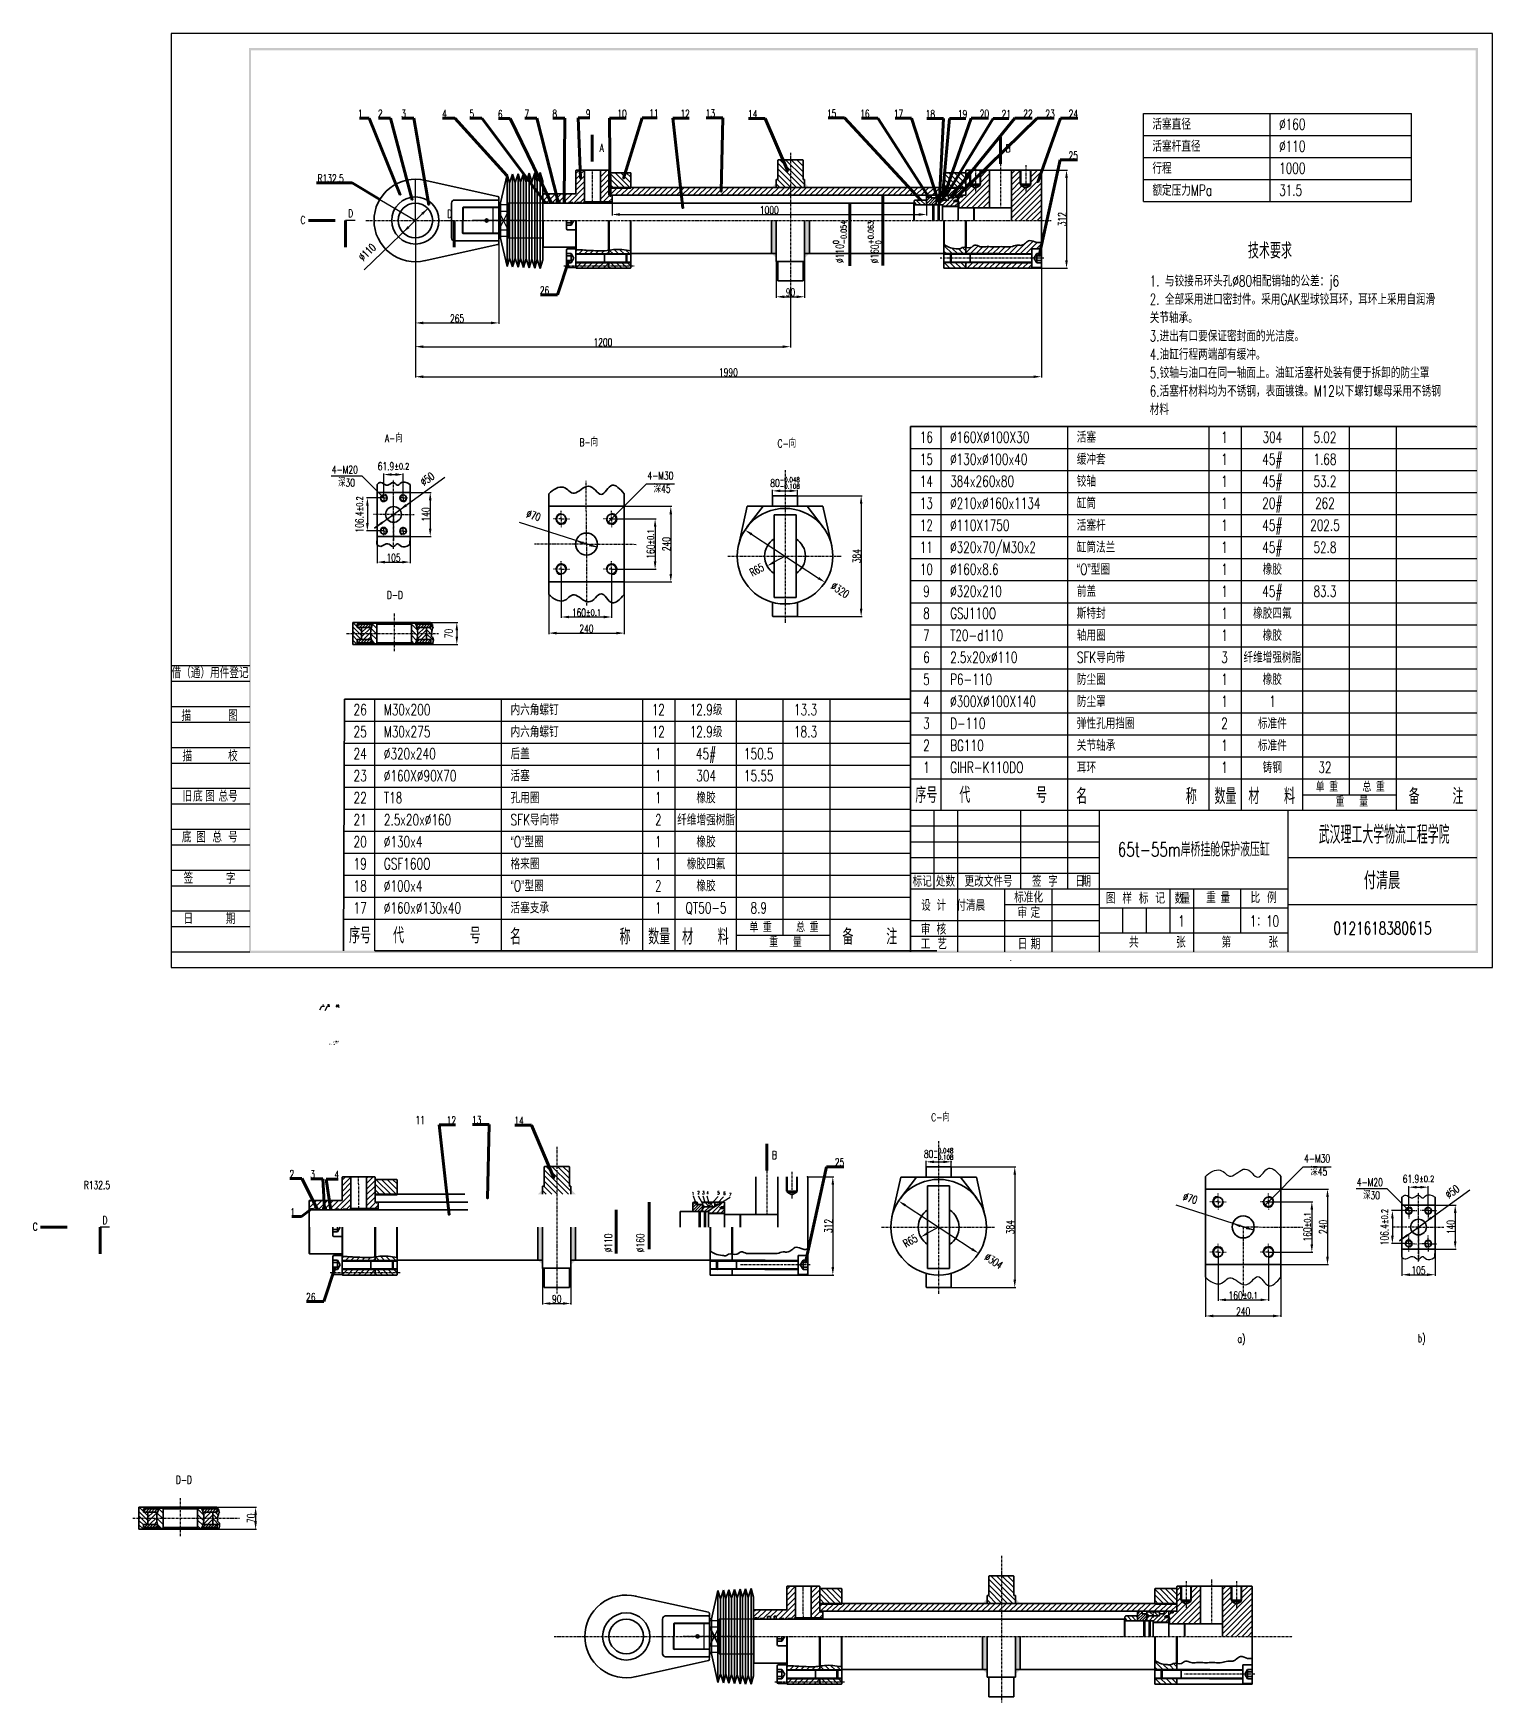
# Model space of a CAD drawing. Extents: x -526 to 4112, y -1359 to 3948.
import ezdxf
from ezdxf.enums import TextEntityAlignment as Align

# ---------------------------------------------------------------- set-up
doc = ezdxf.new("R2010")
doc.units = 0
doc.header["$MEASUREMENT"] = 0
doc.linetypes.add('LINEL4', pattern=[12.5, 7.5, -2, 1, -2])
doc.layers.get('0').update_dxf_attribs({"linetype": 'CONTINUOUS'})
doc.layers.get('Defpoints').update_dxf_attribs({"linetype": 'CONTINUOUS'})
doc.layers.add('L1', color=2, linetype='CONTINUOUS', lineweight=35)
for name, color, linetype in [('L3', 4, 'CONTINUOUS'), ('L4', 5, 'LINEL4'), ('L6', 7, 'CONTINUOUS')]:
    doc.layers.add(name, color=color, linetype=linetype)
doc.styles.add('HZ', font='txt', dxfattribs={"width": 0.7, "bigfont": 'hztxt'})
doc.styles.add('HZTXT', font='ROMANS', dxfattribs={"width": 0.7, "bigfont": 'HZTXT'})
doc.styles.get("Standard").update_dxf_attribs({"font": 'txt', "bigfont": 'hztxt.shx'})
doc.dimstyles.get("Standard").update_dxf_attribs({"dimtxt": 0.18, "dimasz": 0.18, "dimexe": 0.18, "dimexo": 0.0625, "dimgap": 0.09, "dimtad": 0, "dimtih": 1, "dimtoh": 1, "dimdec": 4, "dimzin": 0, "dimdsep": 46, "dimtxsty": 'Standard', "dimcen": 0.09, "dimadec": 0, "dimazin": 0, "dimtfac": 1, "dimtdec": 4, "dimtofl": 0, "dimtmove": 0, "dimatfit": 3, "dimfxl": 1, "dimtolj": 1, "dimtzin": 0, "dimarcsym": 0})
pattern_1 = [(135, (130.38, 3177.679), (-8.838835, -8.838835), [])]
pattern_2 = [(45, (130.38, 3177.679), (-8.838835, 8.838835), [])]
pattern_3 = [(135, (130.38, 3177.679), (-7.07107, -7.07107), [])]
pattern_4 = [(135, (800.657, -1324.122), (-8.838835, -8.838835), [])]
pattern_5 = [(45, (800.657, -1324.122), (-8.838835, 8.838835), [])]
pattern_6 = [(135, (800.657, -1324.122), (-7.07107, -7.07107), [])]

msp = doc.modelspace()

# ---------------------------------------------------------------- texts
at = {"layer": 'L1', "style": 'HZTXT', "width": 0.7}
for s, height, p in [('序号', 50, (2312, 1501.7)), ('代        号', 50, (2556.19, 1501.7)), ('名            称', 50, (2980.16, 1497.78)), ('数量', 50, (3262.71, 1497.78)), ('材   料', 50, (3409.69, 1497.78)), ('单 重', 30, (3585.18, 1537.27)), ('总 重', 30, (3733.69, 1537.27)), ('备    注', 50, (3932.3, 1497.78)), ('重   量', 30, (3664.32, 1489.96)), ('单 重', 30, (1785.18, 1090.77)), ('总 重', 30, (1933.69, 1090.77)), ('序号', 50, (512, 1055.2)), ('代        号', 50, (756.19, 1055.2)), ('名            称', 50, (1180.16, 1051.28)), ('数量', 50, (1462.71, 1051.28)), ('材   料', 50, (1609.69, 1051.28)), ('重   量', 30, (1864.32, 1043.46)), ('备    注', 50, (2132.3, 1051.28))]:
    msp.add_text(s, height=height, dxfattribs=at).set_placement(p, align=Align.CENTER)
at = {"layer": 'L1', "style": 'HZTXT', "width": 0.6}
msp.add_text('武汉理工大学物流工程学院', height=57.75, dxfattribs=at).set_placement((3559.29, 1371.72))
at = {"layer": 'L1', "style": 'HZTXT', "width": 0.7}
for s, height, p in [('付清晨', 55, (3760.56, 1254.6)), ('0121618380615', 40, (3761.96, 1103.26))]:
    msp.add_text(s, height=height, dxfattribs=at).set_placement(p, align=Align.MIDDLE_CENTER)
at = {"layer": 'L3', "width": 0.7}
for s, height, style, p in [('活塞直径', 35, 'HZTXT', (3030.5, 3642.08)), ('%%C160', 35, 'HZTXT', (3433.25, 3642.08)), ('活塞杆直径', 35, 'HZTXT', (3030.5, 3572.08)), ('%%C110', 35, 'HZTXT', (3433.25, 3572.08)), ('行程', 35, 'HZTXT', (3030.5, 3502.08)), ('1000', 35, 'HZTXT', (3433.25, 3502.08)), ('额定压力MPa', 35, 'HZTXT', (3030.5, 3432.08)), ('31.5', 35, 'HZTXT', (3433.25, 3432.08)), ('技术要求', 50, 'HZTXT', (3334.22, 3232.37)), ('%%C160X%%C100X30', 35, 'HZTXT', (2387.41, 2646.95)), ('活塞', 35, 'HZTXT', (2790.16, 2646.95)), ('%%C130x%%C100x40', 35, 'HZTXT', (2387.41, 2576.95)), ('缓冲套', 35, 'HZTXT', (2790.16, 2576.95)), ('384x260x80', 35, 'HZTXT', (2387.41, 2506.95)), ('铰轴', 35, 'HZTXT', (2790.16, 2506.95)), ('%%C210x%%C160x1134', 35, 'HZTXT', (2387.41, 2436.95)), ('缸筒', 35, 'HZTXT', (2790.16, 2436.95)), ('%%C110X1750', 35, 'HZTXT', (2387.41, 2366.95)), ('活塞杆', 35, 'HZTXT', (2790.16, 2366.95)), ('%%C320x70/M30x2', 35, 'HZTXT', (2387.41, 2296.95)), ('缸筒法兰', 35, 'HZTXT', (2790.16, 2296.95)), ('%%C160x8.6', 35, 'HZTXT', (2387.41, 2226.95)), ('“O”型圈', 35, 'HZTXT', (2790.16, 2226.95)), ('%%C320x210', 35, 'HZTXT', (2387.41, 2156.95)), ('前盖', 35, 'HZTXT', (2790.16, 2156.95)), ('斯特封', 35, 'HZTXT', (2790.16, 2086.95)), ('GSJ110O', 35, 'HZTXT', (2387.41, 2086.95)), ('T20-d110', 35, 'HZTXT', (2387.41, 2016.95)), ('轴用圈', 35, 'HZTXT', (2790.16, 2016.95)), ('2.5x20x%%C110', 35, 'HZTXT', (2387.41, 1946.95)), ('SFK导向带', 35, 'HZTXT', (2790.16, 1946.95)), ('P6-110', 35, 'HZTXT', (2387.41, 1876.95)), ('防尘圈', 35, 'HZTXT', (2790.16, 1876.95)), ('M30x200', 35, 'HZTXT', (587.41, 1780.45)), ('内六角螺钉', 35, 'HZTXT', (990.16, 1780.45)), ('%%C300X%%C100X140', 35, 'HZTXT', (2387.41, 1806.95)), ('防尘罩', 35, 'HZTXT', (2790.16, 1806.95)), ('描', 35, 'HZTXT', (-55.88, 1762.01)), ('D-110', 35, 'HZTXT', (2387.41, 1736.95)), ('弹性孔用挡圈', 35, 'HZTXT', (2790.16, 1736.95)), ('M30x275', 35, 'HZTXT', (587.41, 1710.45)), ('内六角螺钉', 35, 'HZTXT', (990.16, 1710.45)), ('BG110', 35, 'HZTXT', (2387.41, 1666.95)), ('关节轴承', 35, 'HZTXT', (2790.16, 1666.95)), ('描', 35, 'HZTXT', (-52.65, 1633.88)), ('%%C320x240', 35, 'HZTXT', (587.41, 1640.45)), ('后盖', 35, 'HZTXT', (990.16, 1640.45)), ('%%C160X%%C90X70', 35, 'HZTXT', (587.41, 1570.45)), ('活塞', 35, 'HZTXT', (990.16, 1570.45)), ('GIHR-K110DO', 35, 'HZTXT', (2387.41, 1596.95)), ('耳环', 35, 'HZTXT', (2790.16, 1596.95)), ('旧', 35, 'HZTXT', (-52.65, 1505.74)), ('T18', 35, 'HZTXT', (587.41, 1500.45)), ('孔用圈', 35, 'HZTXT', (990.16, 1500.45)), ('2.5x20x%%C160', 35, 'HZTXT', (587.41, 1430.45)), ('SFK导向带', 35, 'HZTXT', (990.16, 1430.45)), ('%%C130x4', 35, 'HZTXT', (587.41, 1360.45)), ('“O”型圈', 35, 'HZTXT', (990.16, 1360.45)), ('格来圈', 35, 'HZTXT', (990.16, 1290.45)), ('签', 35, 'HZTXT', (-49.07, 1245.38)), ('GSF160O', 35, 'HZTXT', (587.41, 1290.45)), ('签', 35, 'HZ', (2647.8, 1235.15)), ('%%C100x4', 35, 'HZTXT', (587.41, 1220.45)), ('“O”型圈', 35, 'HZTXT', (990.16, 1220.45)), ('日', 35, 'HZ', (2784.99, 1235.15)), ('重', 35, 'HZ', (3201.5, 1183.31)), ('比', 35, 'HZ', (3342.4, 1183.31)), ('%%C160x%%C130x40', 35, 'HZTXT', (587.41, 1150.45)), ('活塞支承', 35, 'HZTXT', (990.16, 1150.45)), ('设', 35, 'HZ', (2295.28, 1158.59)), ('审', 35, 'HZ', (2601.51, 1135.98)), ('数', 35, 'HZ', (3101.04, 1181.21)), ('日', 35, 'HZTXT', (-49.07, 1116.63)), ('审', 35, 'HZ', (2294.1, 1082.84)), ('工', 35, 'HZ', (2294.1, 1035.92)), ('日', 35, 'HZ', (2602.63, 1035.92)), ('A-A', 3.5, 'HZTXT', (436.93, 857.23)), ('1：5', 3.5, 'HZTXT', (436.93, 850.86)), ('技术要求', 5, 'HZTXT', (425.77, 739.89)), ('技术要求的内容。', 4, 'HZTXT', (414, 731.48))]:
    msp.add_text(s, height=height, dxfattribs=dict(at, style=style)).set_placement(p)
for s, style, p in [('16', 'HZTXT', (2312, 2646.95)), ('1', 'HZTXT', (3260, 2646.95)), ('304', 'HZTXT', (3411.81, 2646.95)), ('5.02', 'HZTXT', (3579.1, 2646.95)), ('15', 'HZTXT', (2312, 2576.95)), ('1', 'HZTXT', (3260, 2576.95)), ('45#', 'HZTXT', (3411.81, 2576.95)), ('1.68', 'HZTXT', (3579.1, 2576.95)), ('45#', 'HZTXT', (3411.81, 2506.95)), ('14', 'HZTXT', (2312, 2506.95)), ('1', 'HZTXT', (3260, 2506.95)), ('53.2', 'HZTXT', (3579.1, 2506.95)), ('13', 'HZTXT', (2312, 2436.95)), ('1', 'HZTXT', (3260, 2436.95)), ('20#', 'HZTXT', (3411.81, 2436.95)), ('262', 'HZTXT', (3579.1, 2436.95)), ('12', 'HZTXT', (2312, 2366.95)), ('1', 'HZTXT', (3260, 2366.95)), ('45#', 'HZTXT', (3411.81, 2366.95)), ('202.5', 'HZTXT', (3579.1, 2366.95)), ('45#', 'HZTXT', (3411.81, 2296.95)), ('11', 'HZTXT', (2312, 2296.95)), ('1', 'HZTXT', (3260, 2296.95)), ('52.8', 'HZTXT', (3579.1, 2296.95)), ('10', 'HZTXT', (2312, 2226.95)), ('1', 'HZTXT', (3260, 2226.95)), ('橡胶', 'HZTXT', (3411.81, 2226.95)), ('9', 'HZTXT', (2312, 2156.95)), ('1', 'HZTXT', (3260, 2156.95)), ('45#', 'HZTXT', (3411.81, 2156.95)), ('83.3', 'HZTXT', (3579.1, 2156.95)), ('橡胶四氟', 'HZTXT', (3411.81, 2086.95)), ('8', 'HZTXT', (2312, 2086.95)), ('1', 'HZTXT', (3260, 2086.95)), ('7', 'HZTXT', (2312, 2016.95)), ('1', 'HZTXT', (3260, 2016.95)), ('橡胶', 'HZTXT', (3411.81, 2016.95)), ('6', 'HZTXT', (2312, 1946.95)), ('3', 'HZTXT', (3260, 1946.95)), ('纤维增强树脂', 'HZTXT', (3411.81, 1946.95)), ('借（通）用件登记', 'HZTXT', (35.06, 1898.12)), ('5', 'HZTXT', (2312, 1876.95)), ('1', 'HZTXT', (3260, 1876.95)), ('橡胶', 'HZTXT', (3411.81, 1876.95)), ('26', 'HZTXT', (512, 1780.45)), ('12', 'HZTXT', (1460, 1780.45)), ('12.9级', 'HZTXT', (1611.81, 1780.45)), ('13.3', 'HZTXT', (1927.81, 1780.45)), ('4', 'HZTXT', (2312, 1806.95)), ('1', 'HZTXT', (3260, 1806.95)), ('1', 'HZTXT', (3411.81, 1806.95)), ('3', 'HZTXT', (2312, 1736.95)), ('2', 'HZTXT', (3260, 1736.95)), ('标准件', 'HZTXT', (3411.81, 1736.95)), ('25', 'HZTXT', (512, 1710.45)), ('12', 'HZTXT', (1460, 1710.45)), ('12.9级', 'HZTXT', (1611.81, 1710.45)), ('18.3', 'HZTXT', (1927.81, 1710.45)), ('2', 'HZTXT', (2312, 1666.95)), ('1', 'HZTXT', (3260, 1666.95)), ('标准件', 'HZTXT', (3411.81, 1666.95)), ('24', 'HZTXT', (512, 1640.45)), ('1', 'HZTXT', (1460, 1640.45)), ('45#', 'HZTXT', (1611.81, 1640.45)), ('150.5', 'HZTXT', (1779.1, 1640.45)), ('23', 'HZTXT', (512, 1570.45)), ('1', 'HZTXT', (1460, 1570.45)), ('304', 'HZTXT', (1611.81, 1570.45)), ('15.55', 'HZTXT', (1779.1, 1570.45)), ('1', 'HZTXT', (2312, 1596.95)), ('1', 'HZTXT', (3260, 1596.95)), ('铸钢', 'HZTXT', (3411.81, 1596.95)), ('32', 'HZTXT', (3579.1, 1596.95)), ('底', 'HZTXT', (-3.77, 1505.74)), ('图', 'HZTXT', (35.06, 1505.74)), ('总', 'HZTXT', (77.12, 1505.74)), ('橡胶', 'HZTXT', (1611.81, 1500.45)), ('22', 'HZTXT', (512, 1500.45)), ('1', 'HZTXT', (1460, 1500.45)), ('21', 'HZTXT', (512, 1430.45)), ('2', 'HZTXT', (1460, 1430.45)), ('纤维增强树脂', 'HZTXT', (1611.81, 1430.45)), ('底', 'HZTXT', (-39.36, 1375.74)), ('图', 'HZTXT', (5.94, 1375.74)), ('总', 'HZTXT', (57.71, 1375.74)), ('20', 'HZTXT', (512, 1360.45)), ('1', 'HZTXT', (1460, 1360.45)), ('橡胶', 'HZTXT', (1611.81, 1360.45)), ('橡胶四氟', 'HZTXT', (1611.81, 1290.45)), ('19', 'HZTXT', (512, 1290.45)), ('1', 'HZTXT', (1460, 1290.45)), ('标记', 'HZ', (2298.88, 1235.15)), ('处数', 'HZ', (2372.47, 1235.15)), ('更改文件号', 'HZ', (2509.66, 1235.15)), ('18', 'HZTXT', (512, 1220.45)), ('2', 'HZTXT', (1460, 1220.45)), ('橡胶', 'HZTXT', (1611.81, 1220.45)), ('标准化', 'HZ', (2637.05, 1184.33)), ('17', 'HZTXT', (512, 1150.45)), ('1', 'HZTXT', (1460, 1150.45)), ('QT50-5', 'HZTXT', (1611.81, 1150.45)), ('8.9', 'HZTXT', (1779.1, 1150.45)), ('图 样 标 记', 'HZ', (2976.64, 1181.35)), ('1', 'HZTXT', (3122.92, 1108.26)), ('1：10', 'HZTXT', (3386.97, 1108.26)), ('共     张', 'HZ', (3046.08, 1041.46)), ('第     张', 'HZ', (3340.29, 1041.46))]:
    msp.add_text(s, height=35, dxfattribs=dict(at, style=style)).set_placement(p, align=Align.CENTER)
for s, style, p in [(' 图', 'HZTXT', (122.93, 1762.01)), ('校', 'HZTXT', (122.93, 1633.88)), ('号', 'HZTXT', (122.93, 1505.74)), ('号', 'HZTXT', (122.93, 1375.74)), ('字', 'HZTXT', (115.95, 1244.76)), ('字', 'HZ', (2729.94, 1235.15)), ('期', 'HZ', (2835.94, 1235.15)), ('例', 'HZ', (3425.79, 1183.31)), ('计', 'HZ', (2375.11, 1158.59)), ('付清晨', 'HZ', (2499.19, 1158.59)), ('定', 'HZ', (2674.1, 1135.98)), ('量', 'HZ', (3150.52, 1181.34)), ('量', 'HZ', (3277.77, 1183.31)), ('期', 'HZTXT', (115.95, 1116.63)), ('核', 'HZ', (2375.11, 1082.84)), ('艺', 'HZ', (2377.48, 1035.92)), ('期', 'HZ', (2674.1, 1035.92))]:
    msp.add_text(s, height=35, dxfattribs=dict(at, style=style)).set_placement(p, align=Align.RIGHT)
at = {"layer": 'L3', "style": 'HZTXT', "width": 0.7}
for s, height, p in [('65t-55m岸桥挂舱保护液压缸', 45, (3162.12, 1353.63)), ('1', 3.5, (394.56, 859.14)), ('B1', 3.5, (411.97, 858.97))]:
    msp.add_text(s, height=height, dxfattribs=at).set_placement(p, align=Align.MIDDLE_CENTER)
at = {"layer": 'L3', "char_height": 25, "style": 'HZTXT'}
for s, insert, attachment_point in [('\\A1;1', (512.55, 3680.41), 8), ('\\A1;2', (576.16, 3680.41), 8), ('\\A1;3', (650.27, 3680.41), 8), ('\\A1;4', (780.52, 3680.41), 8), ('\\A1;5', (866.97, 3680.2), 8), ('\\A1;6', (957.53, 3678.91), 8), ('\\A1;7', (1041.66, 3680.41), 8), ('\\A1;8', (1130.67, 3680.58), 8), ('\\A1;9', (1237.2, 3680.74), 8), ('\\A1;10', (1344.55, 3680.53), 8), ('\\A1;11', (1445.83, 3681.4), 8), ('\\A1;12', (1545.2, 3680.41), 8), ('\\A1;13', (1625.41, 3681.4), 8), ('\\A1;14', (1760.16, 3679.4), 8), ('\\A1;15', (2025.77, 3680.9), 9), ('\\A1;16', (2131.53, 3680.53), 9), ('\\A1;17', (2238.35, 3680.13), 9), ('\\A1;18', (2339.69, 3679.16), 9), ('\\A1;19', (2412.29, 3679.22), 7), ('\\A1;20', (2481.46, 3679.93), 7), ('\\A1;21', (2551.06, 3679.16), 7), ('\\A1;22', (2619.85, 3680.38), 7), ('\\A1;23', (2690.32, 3679.81), 7), ('\\A1;24', (2764.44, 3680.31), 7), ('\\A1;25', (2763.87, 3547.22), 7), ('\\A1;R132.5', (460.07, 3474.68), 9), ('\\A1;26', (1113.32, 3118.87), 9), ('\\A1;11', (702.94, 480.7), 8), ('\\A1;12', (802.3, 479.7), 8), ('\\A1;13', (882.51, 480.7), 8), ('\\A1;14', (1017.27, 478.69), 8), ('\\A1;25', (2020.98, 346.52), 7), ('\\A1;2', (295.01, 308.81), 8), ('\\A1;3', (361.07, 308.03), 8), ('\\A1;4', (430.25, 307.26), 7), ('\\A1;R132.5', (-282.82, 273.97), 9), ('\\A1;1', (297.46, 188.03), 8), ('\\A1;26', (370.42, -81.84), 9)]:
    msp.add_mtext(s, dxfattribs=dict(at, insert=insert, attachment_point=attachment_point))
at = {"layer": 'L3', "attachment_point": 1, "style": 'HZTXT'}
for s, width, insert, char_height in [('A', 50.2355, (1273.48, 3596.68), 25), ('B', 50.2355, (2564.24, 3595.14), 25), ('C', 50.2355, (322.68, 3367.37), 25), ('D', 50.2355, (474.01, 3388.44), 25), ('D', 50.2355, (788.76, 3387.15), 25), ('1. 与铰接吊环头孔%%C80相配销轴的公差：j6\\P2. 全部采用进口密封件。采用GAK型球铰耳环，耳环上采用自润滑关节轴承。\\P3.进出有口要保证密封面的光洁度。\\P4.油缸行程两端部有缓冲。\\P5.铰轴与油口在同一轴面上。油缸活塞杆处装有便于拆卸的防尘罩\\P6.活塞杆材料均为不锈钢，表面镀镍。M12以下螺钉螺母采用不锈钢材料', 930.8984, (3021.95, 3178.7), 35), ('A-向', 207.2539, (590.81, 2673.14), 25), ('B-向', 207.2539, (1209.45, 2660.61), 25), ('C-向', 207.2539, (1839.23, 2656.8), 25), ('\\pi-1.0117;4-M20\\P\\pi18.913;深30', 84.6434, (423.2, 2573.87), 25), ('\\pi-1.0117;4-M30\\P\\pi18.913;深45', 84.6434, (1426.38, 2554.63), 25), ('D-D', 207.2539, (597.23, 2175.26), 25), ('C-向', 207.2539, (2327.52, 514.37), 25), ('B', 50.2355, (1821.34, 394.43), 25), ('\\pi-1.0117;4-M30\\P\\pi18.913;深45', 84.6434, (3513.89, 383.58), 25), ('2', 4.6266, (1583.97, 267.27), 10), ('3', 4.6266, (1599.36, 267.41), 10), ('4', 4.6266, (1613.13, 267.56), 10), ('5', 4.6266, (1647.71, 266.83), 10), ('6', 4.6266, (1666.61, 265.51), 10), ('\\pi-1.0117;4-M20\\P\\pi18.913;深30', 84.6434, (3681.37, 308.1), 25), ('{\\Ftxt,hztxt|c0;1}', 4.6266, (1566.33, 264.12), 10), ('7', 10.1551, (1685.07, 261.13), 10), ('C', 50.2355, (-528.73, 166.67), 25), ('D', 50.2355, (-306.62, 187.73), 25), ('a)', 90.9112, (3301.21, -189.47), 25), ('b)', 90.9112, (3873.95, -187.71), 25), ('D-D', 207.2539, (-73.5, -637.85), 25)]:
    msp.add_mtext_dynamic_manual_height_columns(s, width=width, gutter_width=20, heights=[0], dxfattribs=dict(at, insert=insert, char_height=char_height))
at = {"layer": 'L3', "char_height": 25, "attachment_point": 1, "rotation": 90, "style": 'HZTXT'}
for s, insert in [('\\A1;%%C110{\\H0.7x;\\S0^ -0.054;}', (2015.81, 3218.06)), ('\\A1;%%C160{\\H0.7x;\\S+0.063^ 0;}', (2126.54, 3217.35)), ('%%C110', (1288.55, 72.32)), ('%%C160', (1390.34, 73))]:
    msp.add_mtext_dynamic_manual_height_columns(s, width=317.0821, gutter_width=20, heights=[0], dxfattribs=dict(at, insert=insert))

# ---------------------------------------------------------------- blocks, each defined once
blk = doc.blocks.new('*D5')
at = {"layer": 'L3', "transparency": 16777216}
for p, q in [((3199.2, 33.6), (3199.2, -132.5)), ((3439.2, 33.6), (3439.2, -132.5)), ((3224.2, -129.5), (3414.2, -129.5))]:
    blk.add_line(p, q, dxfattribs=at)
for points in [[(3224.2, -125.3), (3224.2, -133.7), (3199.2, -129.5)], [(3414.2, -125.3), (3414.2, -133.7), (3439.2, -129.5)]]:
    blk.add_solid(points, dxfattribs=at)
at = {"layer": 'L6', "color": 0, "transparency": 16777216}
for p in [(3199.2, 33.6), (3439.2, 33.6), (3439.2, -129.5)]:
    blk.add_point(p, dxfattribs=at)
at = {"layer": 'L3', "transparency": 16777216, "insert": (3319.2, -115.5), "char_height": 25, "attachment_point": 5, "style": 'HZTXT'}
blk.add_mtext('\\A1;240', dxfattribs=at)
blk = doc.blocks.new('*D6')
at = {"layer": 'L3', "transparency": 16777216}
for p, q in [((3239.2, 73.6), (3239.2, -81.3)), ((3399.2, 73.6), (3399.2, -81.3)), ((3264.2, -78.3), (3374.2, -78.3))]:
    blk.add_line(p, q, dxfattribs=at)
for points in [[(3264.2, -74.1), (3264.2, -82.4), (3239.2, -78.3)], [(3374.2, -74.1), (3374.2, -82.4), (3399.2, -78.3)]]:
    blk.add_solid(points, dxfattribs=at)
at = {"layer": 'L6', "color": 0, "transparency": 16777216}
for p in [(3239.2, 73.6), (3399.2, 73.6), (3399.2, -78.3)]:
    blk.add_point(p, dxfattribs=at)
at = {"layer": 'L3', "transparency": 16777216, "insert": (3319.2, -64.3), "char_height": 25, "attachment_point": 5, "style": 'HZTXT'}
blk.add_mtext('\\A1;160{\\H0.8x;±0.1}', dxfattribs=at)
blk = doc.blocks.new('*D7')
at = {"layer": 'L3', "transparency": 16777216}
for p, q in [((3399.2, 233.6), (3540.3, 233.6)), ((3537.3, 208.6), (3537.3, 98.6)), ((3399.2, 73.6), (3540.3, 73.6))]:
    blk.add_line(p, q, dxfattribs=at)
for points in [[(3533.1, 208.6), (3541.5, 208.6), (3537.3, 233.6)], [(3533.1, 98.6), (3541.5, 98.6), (3537.3, 73.6)]]:
    blk.add_solid(points, dxfattribs=at)
at = {"layer": 'L6', "color": 0, "transparency": 16777216}
for p in [(3399.2, 233.6), (3399.2, 73.6), (3537.3, 73.6)]:
    blk.add_point(p, dxfattribs=at)
at = {"layer": 'L3', "transparency": 16777216, "insert": (3523.3, 153.6), "char_height": 25, "attachment_point": 5, "rotation": 90, "style": 'HZTXT'}
blk.add_mtext('\\A1;160{\\H0.8x;±0.1}', dxfattribs=at)
blk = doc.blocks.new('*D8')
at = {"layer": 'L3', "transparency": 16777216}
for p, q in [((3439.2, 273.6), (3590.2, 273.6)), ((3587.2, 248.6), (3587.2, 58.6)), ((3439.2, 33.6), (3590.2, 33.6))]:
    blk.add_line(p, q, dxfattribs=at)
for points in [[(3583, 248.6), (3591.3, 248.6), (3587.2, 273.6)], [(3583, 58.6), (3591.3, 58.6), (3587.2, 33.6)]]:
    blk.add_solid(points, dxfattribs=at)
at = {"layer": 'L6', "color": 0, "transparency": 16777216}
for p in [(3439.2, 273.6), (3439.2, 33.6), (3587.2, 33.6)]:
    blk.add_point(p, dxfattribs=at)
at = {"layer": 'L3', "transparency": 16777216, "insert": (3573.2, 153.6), "char_height": 25, "attachment_point": 5, "rotation": 90, "style": 'HZTXT'}
blk.add_mtext('\\A1;240', dxfattribs=at)
blk = doc.blocks.new('*D9')
at = {"layer": 'Defpoints', "color": 0, "transparency": 16777216}
for p in [(3907.4, 279.9), (3845.5, 205.4), (3907.4, 205.4)]:
    blk.add_point(p, dxfattribs=at)
at = {"layer": 'L3', "transparency": 16777216}
for p, q in [((3845.5, 205.4), (3845.5, 282.9)), ((3870.5, 279.9), (3882.4, 279.9)), ((3907.4, 205.4), (3907.4, 282.9))]:
    blk.add_line(p, q, dxfattribs=at)
for points in [[(3870.5, 284), (3870.5, 275.7), (3845.5, 279.9)], [(3882.4, 284), (3882.4, 275.7), (3907.4, 279.9)]]:
    blk.add_solid(points, dxfattribs=at)
at = {"layer": 'L3', "transparency": 16777216, "insert": (3876.4, 306.4), "char_height": 25, "attachment_point": 5, "style": 'HZTXT'}
blk.add_mtext('\\A1;61.9{\\H0.8x;±0.2}', dxfattribs=at)
blk = doc.blocks.new('*D10')
at = {"layer": 'Defpoints', "color": 0, "transparency": 16777216}
for p in [(3823.9, 223.1), (3928.9, 223.1), (3928.9, 1.5)]:
    blk.add_point(p, dxfattribs=at)
at = {"layer": 'L3', "transparency": 16777216}
for p, q in [((3823.9, 223.1), (3823.9, -1.5)), ((3928.9, 223.1), (3928.9, -1.5)), ((3848.9, 1.5), (3903.9, 1.5))]:
    blk.add_line(p, q, dxfattribs=at)
for points in [[(3848.9, 5.7), (3848.9, -2.6), (3823.9, 1.5)], [(3903.9, 5.7), (3903.9, -2.6), (3928.9, 1.5)]]:
    blk.add_solid(points, dxfattribs=at)
at = {"layer": 'L3', "transparency": 16777216, "insert": (3876.4, 15.5), "char_height": 25, "attachment_point": 5, "style": 'HZTXT'}
blk.add_mtext('\\A1;105', dxfattribs=at)
blk = doc.blocks.new('*D11')
at = {"layer": 'Defpoints', "color": 0, "transparency": 16777216}
for p in [(3845.5, 205.4), (3793.4, 100.4), (3845.2, 100.4)]:
    blk.add_point(p, dxfattribs=at)
at = {"layer": 'L3', "transparency": 16777216}
for p, q in [((3845.5, 205.4), (3790.4, 205.4)), ((3793.4, 180.4), (3793.4, 125.4)), ((3845.2, 100.4), (3790.4, 100.4))]:
    blk.add_line(p, q, dxfattribs=at)
for points in [[(3789.3, 180.4), (3797.6, 180.4), (3793.4, 205.4)], [(3789.3, 125.4), (3797.6, 125.4), (3793.4, 100.4)]]:
    blk.add_solid(points, dxfattribs=at)
at = {"layer": 'L3', "transparency": 16777216, "insert": (3768.4, 152.9), "char_height": 25, "attachment_point": 5, "rotation": 90, "style": 'HZTXT'}
blk.add_mtext('\\A1;106.4{\\H0.8x;±0.2}', dxfattribs=at)
blk = doc.blocks.new('*D12')
at = {"layer": 'Defpoints', "color": 0, "transparency": 16777216}
for p in [(3928.9, 223.1), (3928.9, 83.1), (3993.1, 83.1)]:
    blk.add_point(p, dxfattribs=at)
at = {"layer": 'L3', "transparency": 16777216}
for p, q in [((3928.9, 223.1), (3996.1, 223.1)), ((3993.1, 198.1), (3993.1, 108.1)), ((3928.9, 83.1), (3996.1, 83.1))]:
    blk.add_line(p, q, dxfattribs=at)
for points in [[(3988.9, 198.1), (3997.3, 198.1), (3993.1, 223.1)], [(3988.9, 108.1), (3997.3, 108.1), (3993.1, 83.1)]]:
    blk.add_solid(points, dxfattribs=at)
at = {"layer": 'L3', "transparency": 16777216, "insert": (3979.1, 153.1), "char_height": 25, "attachment_point": 5, "rotation": 90, "style": 'HZTXT'}
blk.add_mtext('\\A1;140', dxfattribs=at)
blk = doc.blocks.new('*D13')
at = {"layer": 'L3', "transparency": 16777216}
blk.add_line((3328.7, 150.6), (3309.6, 156.5), dxfattribs=at)
for points in [[(3310.8, 160.5), (3308.4, 152.6), (3285.7, 163.9)], [(3329.9, 154.6), (3327.5, 146.6), (3352.6, 143.2)]]:
    blk.add_solid(points, dxfattribs=at)
at = {"layer": 'L6', "color": 0, "transparency": 16777216}
for p in [(3285.7, 163.9), (3352.6, 143.2)]:
    blk.add_point(p, dxfattribs=at)
at = {"layer": 'L3', "transparency": 16777216, "insert": (3150.8, 244.4), "char_height": 25, "attachment_point": 5, "rotation": 342.7854, "style": 'HZTXT'}
blk.add_mtext('\\A1;∅70', dxfattribs=at)
blk = doc.blocks.new('*D14')
at = {"layer": 'Defpoints', "color": 0, "transparency": 16777216}
for p in [(3896.7, 167.8), (3856.2, 138.4)]:
    blk.add_point(p, dxfattribs=at)
at = {"layer": 'L3', "transparency": 16777216}
for p, q in [((3856.2, 138.4), (3896.7, 167.8)), ((3916.9, 182.4), (3937.2, 197.1)), ((3836, 123.7), (3815.7, 109.1))]:
    blk.add_line(p, q, dxfattribs=at)
for points in [[(3914.5, 185.8), (3919.4, 179.1), (3896.7, 167.8)], [(3833.5, 127.1), (3838.4, 120.4), (3856.2, 138.4)]]:
    blk.add_solid(points, dxfattribs=at)
at = {"layer": 'L3', "transparency": 16777216, "insert": (3983.9, 265.6), "char_height": 25, "attachment_point": 5, "rotation": 35.9422, "style": 'HZTXT'}
blk.add_mtext('\\A1;∅50', dxfattribs=at)
blk = doc.blocks.new('*D15')
at = {"layer": 'L3', "transparency": 16777216}
for p, q in [((1092.2, 22.7), (1092.2, -92.8)), ((1182.2, 22.7), (1182.2, -92.8)), ((1117.2, -89.8), (1157.2, -89.8))]:
    blk.add_line(p, q, dxfattribs=at)
for points in [[(1117.2, -85.7), (1117.2, -94), (1092.2, -89.8)], [(1157.2, -85.7), (1157.2, -94), (1182.2, -89.8)]]:
    blk.add_solid(points, dxfattribs=at)
at = {"layer": 'L6', "color": 0, "transparency": 16777216}
for p in [(1092.2, 22.7), (1182.2, 22.7), (1182.2, -89.8)]:
    blk.add_point(p, dxfattribs=at)
at = {"layer": 'L3', "transparency": 16777216, "insert": (1137.2, -75.8), "char_height": 25, "attachment_point": 5, "style": 'HZTXT'}
blk.add_mtext('\\A1;90', dxfattribs=at)
blk = doc.blocks.new('*D16')
at = {"layer": 'L3', "transparency": 16777216}
for p, q in [((55.8, -737.8), (182.9, -737.8)), ((179.9, -762.8), (179.9, -782.8)), ((63.1, -807.8), (182.9, -807.8))]:
    blk.add_line(p, q, dxfattribs=at)
for points in [[(175.7, -762.8), (184, -762.8), (179.9, -737.8)], [(175.7, -782.8), (184, -782.8), (179.9, -807.8)]]:
    blk.add_solid(points, dxfattribs=at)
at = {"layer": 'L6', "color": 0, "transparency": 16777216}
for p in [(55.8, -737.8), (63.1, -807.8), (179.9, -807.8)]:
    blk.add_point(p, dxfattribs=at)
at = {"layer": 'L3', "transparency": 16777216, "insert": (165.9, -772.8), "char_height": 25, "attachment_point": 5, "rotation": 90, "style": 'HZTXT'}
blk.add_mtext('\\A1;70', dxfattribs=at)
blk = doc.blocks.new('*D22')
at = {"layer": 'L3', "transparency": 16777216}
blk.add_line((2351.1, 152.7), (2316, 133.5), dxfattribs=at)
blk.add_solid([(2314, 137.1), (2318, 129.8), (2294.1, 121.4)], dxfattribs=at)
at = {"layer": 'L6', "color": 0, "transparency": 16777216}
for p in [(2294.1, 121.4), (2351.1, 152.7)]:
    blk.add_point(p, dxfattribs=at)
at = {"layer": 'L3', "transparency": 16777216, "insert": (2261, 109.3), "char_height": 25, "attachment_point": 5, "rotation": 28.7458, "style": 'HZTXT'}
blk.add_mtext('\\A1;R65', dxfattribs=at)
blk = doc.blocks.new('*D23')
at = {"layer": 'L3', "transparency": 16777216}
blk.add_line((2244.9, 222.3), (2457.3, 83.1), dxfattribs=at)
for points in [[(2247.1, 225.8), (2242.6, 218.9), (2224, 236)], [(2459.6, 86.6), (2455, 79.6), (2478.2, 69.4)]]:
    blk.add_solid(points, dxfattribs=at)
at = {"layer": 'L6', "color": 0, "transparency": 16777216}
for p in [(2224, 236), (2478.2, 69.4)]:
    blk.add_point(p, dxfattribs=at)
at = {"layer": 'L3', "transparency": 16777216, "insert": (2526.1, 45.1), "char_height": 25, "attachment_point": 5, "rotation": 326.7511, "style": 'HZTXT'}
blk.add_mtext('\\A1;∅304', dxfattribs=at)
blk = doc.blocks.new('*D24')
at = {"layer": 'L3', "transparency": 16777216}
for p, q in [((2311.1, 344.7), (2311.1, 363.5)), ((2336.1, 360.5), (2366.1, 360.5)), ((2391.1, 344.7), (2391.1, 363.5))]:
    blk.add_line(p, q, dxfattribs=at)
for points in [[(2336.1, 364.6), (2336.1, 356.3), (2311.1, 360.5)], [(2366.1, 364.6), (2366.1, 356.3), (2391.1, 360.5)]]:
    blk.add_solid(points, dxfattribs=at)
at = {"layer": 'L6', "color": 0, "transparency": 16777216}
for p in [(2311.1, 344.7), (2391.1, 360.5), (2391.1, 344.7)]:
    blk.add_point(p, dxfattribs=at)
at = {"layer": 'L3', "transparency": 16777216, "insert": (2351.1, 385.5), "char_height": 25, "attachment_point": 5, "style": 'HZTXT'}
blk.add_mtext('\\A1;80{\\H15.000000;\\S-0.048^ -0.108;}', dxfattribs=at)
blk = doc.blocks.new('*D28')
at = {"layer": 'L3', "transparency": 16777216}
for p, q in [((1933.9, 312.7), (2017.7, 312.7)), ((2014.7, 287.7), (2014.7, 25.7)), ((1934.9, 0.7), (2017.7, 0.7))]:
    blk.add_line(p, q, dxfattribs=at)
for points in [[(2010.5, 287.7), (2018.8, 287.7), (2014.7, 312.7)], [(2010.5, 25.7), (2018.8, 25.7), (2014.7, 0.7)]]:
    blk.add_solid(points, dxfattribs=at)
at = {"layer": 'L6', "color": 0, "transparency": 16777216}
for p in [(1933.9, 312.7), (1934.9, 0.7), (2014.7, 0.7)]:
    blk.add_point(p, dxfattribs=at)
at = {"layer": 'L3', "transparency": 16777216, "insert": (2000.7, 156.7), "char_height": 25, "attachment_point": 5, "rotation": 90, "style": 'HZTXT'}
blk.add_mtext('\\A1;312', dxfattribs=at)
blk = doc.blocks.new('*D29')
at = {"layer": 'L3', "transparency": 16777216}
for p, q in [((2390.1, 344.7), (2596, 344.7)), ((2593, 319.7), (2593, -14.3)), ((2390.1, -39.3), (2596, -39.3))]:
    blk.add_line(p, q, dxfattribs=at)
for points in [[(2588.9, 319.7), (2597.2, 319.7), (2593, 344.7)], [(2588.9, -14.3), (2597.2, -14.3), (2593, -39.3)]]:
    blk.add_solid(points, dxfattribs=at)
at = {"layer": 'L6', "color": 0, "transparency": 16777216}
for p in [(2390.1, 344.7), (2390.1, -39.3), (2593, -39.3)]:
    blk.add_point(p, dxfattribs=at)
at = {"layer": 'L3', "transparency": 16777216, "insert": (2579, 152.7), "char_height": 25, "attachment_point": 5, "rotation": 90, "style": 'HZTXT'}
blk.add_mtext('\\A1;384', dxfattribs=at)
blk = doc.blocks.new('*D30')
at = {"layer": 'Defpoints', "color": 0, "transparency": 16777216}
for p in [(687.7, 3353.4), (952.7, 3353.4), (952.7, 3027.7)]:
    blk.add_point(p, dxfattribs=at)
at = {"layer": 'L3', "transparency": 16777216}
for p, q in [((687.7, 3353.4), (687.7, 3024.7)), ((952.7, 3353.4), (952.7, 3024.7)), ((712.7, 3027.7), (927.7, 3027.7))]:
    blk.add_line(p, q, dxfattribs=at)
for points in [[(712.7, 3031.9), (712.7, 3023.5), (687.7, 3027.7)], [(927.7, 3031.9), (927.7, 3023.5), (952.7, 3027.7)]]:
    blk.add_solid(points, dxfattribs=at)
at = {"layer": 'L3', "transparency": 16777216, "insert": (820.2, 3041.7), "char_height": 25, "attachment_point": 5, "style": 'HZTXT'}
blk.add_mtext('\\A1;265', dxfattribs=at)
blk = doc.blocks.new('*D31')
at = {"layer": 'Defpoints', "color": 0, "transparency": 16777216}
for p in [(687.7, 3353.4), (1880.1, 3143), (1880.1, 2952.2)]:
    blk.add_point(p, dxfattribs=at)
at = {"layer": 'L3', "transparency": 16777216}
for p, q in [((687.7, 3353.4), (687.7, 2949.2)), ((1880.1, 3143), (1880.1, 2949.2)), ((712.7, 2952.2), (1855.1, 2952.2))]:
    blk.add_line(p, q, dxfattribs=at)
for points in [[(712.7, 2956.3), (712.7, 2948), (687.7, 2952.2)], [(1855.1, 2956.3), (1855.1, 2948), (1880.1, 2952.2)]]:
    blk.add_solid(points, dxfattribs=at)
at = {"layer": 'L3', "transparency": 16777216, "insert": (1283.9, 2966.2), "char_height": 25, "attachment_point": 5, "style": 'HZTXT'}
blk.add_mtext('\\A1;1200', dxfattribs=at)
blk = doc.blocks.new('*D32')
at = {"layer": 'Defpoints', "color": 0, "transparency": 16777216}
for p in [(1835.1, 3223.4), (1925.1, 3223.4), (1925.1, 3110.9)]:
    blk.add_point(p, dxfattribs=at)
at = {"layer": 'L3', "transparency": 16777216}
for p, q in [((1835.1, 3223.4), (1835.1, 3107.9)), ((1925.1, 3223.4), (1925.1, 3107.9)), ((1860.1, 3110.9), (1900.1, 3110.9))]:
    blk.add_line(p, q, dxfattribs=at)
for points in [[(1860.1, 3115), (1860.1, 3106.7), (1835.1, 3110.9)], [(1900.1, 3115), (1900.1, 3106.7), (1925.1, 3110.9)]]:
    blk.add_solid(points, dxfattribs=at)
at = {"layer": 'L3', "transparency": 16777216, "insert": (1880.1, 3124.9), "char_height": 25, "attachment_point": 5, "style": 'HZTXT'}
blk.add_mtext('\\A1;90', dxfattribs=at)
blk = doc.blocks.new('*D33')
at = {"layer": 'Defpoints', "color": 0, "transparency": 16777216}
for p in [(687.7, 3353.4), (2677.8, 3201.4), (2677.8, 2856.7)]:
    blk.add_point(p, dxfattribs=at)
at = {"layer": 'L3', "transparency": 16777216}
for p, q in [((687.7, 3353.4), (687.7, 2853.7)), ((2677.8, 3201.4), (2677.8, 2853.7)), ((712.7, 2856.7), (2652.8, 2856.7))]:
    blk.add_line(p, q, dxfattribs=at)
for points in [[(712.7, 2860.8), (712.7, 2852.5), (687.7, 2856.7)], [(2652.8, 2860.8), (2652.8, 2852.5), (2677.8, 2856.7)]]:
    blk.add_solid(points, dxfattribs=at)
at = {"layer": 'L3', "transparency": 16777216, "insert": (1682.8, 2870.7), "char_height": 25, "attachment_point": 5, "style": 'HZTXT'}
blk.add_mtext('\\A1;1990', dxfattribs=at)
blk = doc.blocks.new('*D34')
at = {"layer": 'Defpoints', "color": 0, "transparency": 16777216}
for p in [(727.3, 3391.6), (648.2, 3315.2)]:
    blk.add_point(p, dxfattribs=at)
at = {"layer": 'L3', "transparency": 16777216}
blk.add_line((709.3, 3374.3), (666.2, 3332.6), dxfattribs=at)
for points in [[(706.4, 3377.2), (712.2, 3371.3), (727.3, 3391.6)], [(663.3, 3335.6), (669.1, 3329.6), (648.2, 3315.2)]]:
    blk.add_solid(points, dxfattribs=at)
at = {"layer": 'L3', "transparency": 16777216, "insert": (534.6, 3252.5), "char_height": 25, "attachment_point": 5, "rotation": 44.0027, "style": 'HZTXT'}
blk.add_mtext('\\A1;∅110', dxfattribs=at)
blk = doc.blocks.new('*D35')
at = {"layer": 'Defpoints', "color": 0, "transparency": 16777216}
for p in [(1312.8, 3412.4), (2312.8, 3418.4), (2312.8, 3372.4)]:
    blk.add_point(p, dxfattribs=at)
at = {"layer": 'L3', "transparency": 16777216}
for p, q in [((1312.8, 3412.4), (1312.8, 3369.4)), ((2312.8, 3418.4), (2312.8, 3369.4)), ((1337.8, 3372.4), (2287.8, 3372.4))]:
    blk.add_line(p, q, dxfattribs=at)
for points in [[(1337.8, 3376.6), (1337.8, 3368.2), (1312.8, 3372.4)], [(2287.8, 3376.6), (2287.8, 3368.2), (2312.8, 3372.4)]]:
    blk.add_solid(points, dxfattribs=at)
at = {"layer": 'L3', "transparency": 16777216, "insert": (1812.8, 3386.4), "char_height": 25, "attachment_point": 5, "style": 'HZTXT'}
blk.add_mtext('\\A1;1000', dxfattribs=at)
blk = doc.blocks.new('*D36')
at = {"layer": 'Defpoints', "color": 0, "transparency": 16777216}
for p in [(2676.8, 3513.4), (2677.8, 3201.4), (2757.6, 3201.4)]:
    blk.add_point(p, dxfattribs=at)
at = {"layer": 'L3', "transparency": 16777216}
for p, q in [((2676.8, 3513.4), (2760.6, 3513.4)), ((2757.6, 3488.4), (2757.6, 3226.4)), ((2677.8, 3201.4), (2760.6, 3201.4))]:
    blk.add_line(p, q, dxfattribs=at)
for points in [[(2753.4, 3488.4), (2761.7, 3488.4), (2757.6, 3513.4)], [(2753.4, 3226.4), (2761.7, 3226.4), (2757.6, 3201.4)]]:
    blk.add_solid(points, dxfattribs=at)
at = {"layer": 'L3', "transparency": 16777216, "insert": (2743.6, 3357.4), "char_height": 25, "attachment_point": 5, "rotation": 90, "style": 'HZTXT'}
blk.add_mtext('\\A1;312', dxfattribs=at)
blk = doc.blocks.new('*D37')
at = {"layer": 'Defpoints', "color": 0, "transparency": 16777216}
for p in [(649.2, 2545.6), (587.3, 2471.2), (649.2, 2471.2)]:
    blk.add_point(p, dxfattribs=at)
at = {"layer": 'L3', "transparency": 16777216}
for p, q in [((587.3, 2471.2), (587.3, 2548.6)), ((649.2, 2471.2), (649.2, 2548.6)), ((612.3, 2545.6), (624.2, 2545.6))]:
    blk.add_line(p, q, dxfattribs=at)
for points in [[(612.3, 2549.8), (612.3, 2541.5), (587.3, 2545.6)], [(624.2, 2549.8), (624.2, 2541.5), (649.2, 2545.6)]]:
    blk.add_solid(points, dxfattribs=at)
at = {"layer": 'L3', "transparency": 16777216, "insert": (618.3, 2572.1), "char_height": 25, "attachment_point": 5, "style": 'HZTXT'}
blk.add_mtext('\\A1;61.9{\\H0.8x;±0.2}', dxfattribs=at)
blk = doc.blocks.new('*D38')
at = {"layer": 'Defpoints', "color": 0, "transparency": 16777216}
for p in [(565.8, 2488.9), (670.8, 2488.9), (670.8, 2267.3)]:
    blk.add_point(p, dxfattribs=at)
at = {"layer": 'L3', "transparency": 16777216}
for p, q in [((565.8, 2488.9), (565.8, 2264.3)), ((670.8, 2488.9), (670.8, 2264.3)), ((590.8, 2267.3), (645.8, 2267.3))]:
    blk.add_line(p, q, dxfattribs=at)
for points in [[(590.8, 2271.5), (590.8, 2263.1), (565.8, 2267.3)], [(645.8, 2271.5), (645.8, 2263.1), (670.8, 2267.3)]]:
    blk.add_solid(points, dxfattribs=at)
at = {"layer": 'L3', "transparency": 16777216, "insert": (618.3, 2281.3), "char_height": 25, "attachment_point": 5, "style": 'HZTXT'}
blk.add_mtext('\\A1;105', dxfattribs=at)
blk = doc.blocks.new('*D39')
at = {"layer": 'Defpoints', "color": 0, "transparency": 16777216}
for p in [(587.3, 2471.2), (535.3, 2366.2), (587, 2366.2)]:
    blk.add_point(p, dxfattribs=at)
at = {"layer": 'L3', "transparency": 16777216}
for p, q in [((587.3, 2471.2), (532.3, 2471.2)), ((535.3, 2446.2), (535.3, 2391.2)), ((587, 2366.2), (532.3, 2366.2))]:
    blk.add_line(p, q, dxfattribs=at)
for points in [[(531.1, 2446.2), (539.4, 2446.2), (535.3, 2471.2)], [(531.1, 2391.2), (539.4, 2391.2), (535.3, 2366.2)]]:
    blk.add_solid(points, dxfattribs=at)
at = {"layer": 'L3', "transparency": 16777216, "insert": (510.3, 2418.7), "char_height": 25, "attachment_point": 5, "rotation": 90, "style": 'HZTXT'}
blk.add_mtext('\\A1;106.4{\\H0.8x;±0.2}', dxfattribs=at)
blk = doc.blocks.new('*D40')
at = {"layer": 'Defpoints', "color": 0, "transparency": 16777216}
for p in [(670.8, 2488.9), (670.8, 2348.9), (734.9, 2348.9)]:
    blk.add_point(p, dxfattribs=at)
at = {"layer": 'L3', "transparency": 16777216}
for p, q in [((670.8, 2488.9), (737.9, 2488.9)), ((734.9, 2463.9), (734.9, 2373.9)), ((670.8, 2348.9), (737.9, 2348.9))]:
    blk.add_line(p, q, dxfattribs=at)
for points in [[(730.8, 2463.9), (739.1, 2463.9), (734.9, 2488.9)], [(730.8, 2373.9), (739.1, 2373.9), (734.9, 2348.9)]]:
    blk.add_solid(points, dxfattribs=at)
at = {"layer": 'L3', "transparency": 16777216, "insert": (720.9, 2418.9), "char_height": 25, "attachment_point": 5, "rotation": 90, "style": 'HZTXT'}
blk.add_mtext('\\A1;140', dxfattribs=at)
blk = doc.blocks.new('*D41')
at = {"layer": 'Defpoints', "color": 0, "transparency": 16777216}
for p in [(598, 2404.2), (638.5, 2433.5)]:
    blk.add_point(p, dxfattribs=at)
at = {"layer": 'L3', "transparency": 16777216}
for p, q in [((658.8, 2448.2), (679, 2462.9)), ((577.8, 2389.5), (557.6, 2374.8)), ((598, 2404.2), (638.5, 2433.5))]:
    blk.add_line(p, q, dxfattribs=at)
for points in [[(656.3, 2451.6), (661.2, 2444.8), (638.5, 2433.5)], [(575.3, 2392.9), (580.2, 2386.1), (598, 2404.2)]]:
    blk.add_solid(points, dxfattribs=at)
at = {"layer": 'L3', "transparency": 16777216, "insert": (725.7, 2531.4), "char_height": 25, "attachment_point": 5, "rotation": 35.9422, "style": 'HZTXT'}
blk.add_mtext('\\A1;∅50', dxfattribs=at)
blk = doc.blocks.new('*D48')
at = {"layer": 'Defpoints', "color": 0, "transparency": 16777216}
for p in [(1111.6, 2204.6), (1351.6, 2204.6), (1351.6, 2041.5)]:
    blk.add_point(p, dxfattribs=at)
at = {"layer": 'L3', "transparency": 16777216}
for p, q in [((1111.6, 2204.6), (1111.6, 2038.5)), ((1351.6, 2204.6), (1351.6, 2038.5)), ((1136.6, 2041.5), (1326.6, 2041.5))]:
    blk.add_line(p, q, dxfattribs=at)
for points in [[(1136.6, 2045.7), (1136.6, 2037.4), (1111.6, 2041.5)], [(1326.6, 2045.7), (1326.6, 2037.4), (1351.6, 2041.5)]]:
    blk.add_solid(points, dxfattribs=at)
at = {"layer": 'L3', "transparency": 16777216, "insert": (1231.6, 2055.5), "char_height": 25, "attachment_point": 5, "style": 'HZTXT'}
blk.add_mtext('\\A1;240', dxfattribs=at)
blk = doc.blocks.new('*D49')
at = {"layer": 'Defpoints', "color": 0, "transparency": 16777216}
for p in [(1151.6, 2244.6), (1311.6, 2244.6), (1311.6, 2092.8)]:
    blk.add_point(p, dxfattribs=at)
at = {"layer": 'L3', "transparency": 16777216}
for p, q in [((1151.6, 2244.6), (1151.6, 2089.8)), ((1311.6, 2244.6), (1311.6, 2089.8)), ((1176.6, 2092.8), (1286.6, 2092.8))]:
    blk.add_line(p, q, dxfattribs=at)
for points in [[(1176.6, 2096.9), (1176.6, 2088.6), (1151.6, 2092.8)], [(1286.6, 2096.9), (1286.6, 2088.6), (1311.6, 2092.8)]]:
    blk.add_solid(points, dxfattribs=at)
at = {"layer": 'L3', "transparency": 16777216, "insert": (1231.6, 2106.8), "char_height": 25, "attachment_point": 5, "style": 'HZTXT'}
blk.add_mtext('\\A1;160{\\H0.8x;±0.1}', dxfattribs=at)
blk = doc.blocks.new('*D50')
at = {"layer": 'Defpoints', "color": 0, "transparency": 16777216}
for p in [(1311.6, 2404.6), (1311.6, 2244.6), (1449.8, 2244.6)]:
    blk.add_point(p, dxfattribs=at)
at = {"layer": 'L3', "transparency": 16777216}
for p, q in [((1311.6, 2404.6), (1452.8, 2404.6)), ((1449.8, 2379.6), (1449.8, 2269.6)), ((1311.6, 2244.6), (1452.8, 2244.6))]:
    blk.add_line(p, q, dxfattribs=at)
for points in [[(1445.6, 2379.6), (1453.9, 2379.6), (1449.8, 2404.6)], [(1445.6, 2269.6), (1453.9, 2269.6), (1449.8, 2244.6)]]:
    blk.add_solid(points, dxfattribs=at)
at = {"layer": 'L3', "transparency": 16777216, "insert": (1435.8, 2324.6), "char_height": 25, "attachment_point": 5, "rotation": 90, "style": 'HZTXT'}
blk.add_mtext('\\A1;160{\\H0.8x;±0.1}', dxfattribs=at)
blk = doc.blocks.new('*D51')
at = {"layer": 'Defpoints', "color": 0, "transparency": 16777216}
for p in [(1351.6, 2444.6), (1351.6, 2204.6), (1499.7, 2204.6)]:
    blk.add_point(p, dxfattribs=at)
at = {"layer": 'L3', "transparency": 16777216}
for p, q in [((1351.6, 2444.6), (1502.7, 2444.6)), ((1499.7, 2419.6), (1499.7, 2229.6)), ((1351.6, 2204.6), (1502.7, 2204.6))]:
    blk.add_line(p, q, dxfattribs=at)
for points in [[(1495.5, 2419.6), (1503.8, 2419.6), (1499.7, 2444.6)], [(1495.5, 2229.6), (1503.8, 2229.6), (1499.7, 2204.6)]]:
    blk.add_solid(points, dxfattribs=at)
at = {"layer": 'L3', "transparency": 16777216, "insert": (1485.7, 2324.6), "char_height": 25, "attachment_point": 5, "rotation": 90, "style": 'HZTXT'}
blk.add_mtext('\\A1;240', dxfattribs=at)
blk = doc.blocks.new('*D52')
at = {"layer": 'Defpoints', "color": 0, "transparency": 16777216}
for p in [(1198.2, 2335), (1265.1, 2314.3)]:
    blk.add_point(p, dxfattribs=at)
at = {"layer": 'L3', "transparency": 16777216}
blk.add_line((1241.2, 2321.7), (1222.1, 2327.6), dxfattribs=at)
for points in [[(1223.3, 2331.6), (1220.9, 2323.6), (1198.2, 2335)], [(1242.4, 2325.7), (1240, 2317.7), (1265.1, 2314.3)]]:
    blk.add_solid(points, dxfattribs=at)
at = {"layer": 'L3', "transparency": 16777216, "insert": (1063.3, 2415.5), "char_height": 25, "attachment_point": 5, "rotation": 342.7854, "style": 'HZTXT'}
blk.add_mtext('\\A1;∅70', dxfattribs=at)
blk = doc.blocks.new('*D53')
at = {"layer": 'Defpoints', "color": 0, "transparency": 16777216}
for p in [(1862.8, 2286.1), (1805.8, 2254.8)]:
    blk.add_point(p, dxfattribs=at)
at = {"layer": 'L3', "transparency": 16777216}
blk.add_line((1862.8, 2286.1), (1827.7, 2266.9), dxfattribs=at)
blk.add_solid([(1825.7, 2270.5), (1829.7, 2263.2), (1805.8, 2254.8)], dxfattribs=at)
at = {"layer": 'L3', "transparency": 16777216, "insert": (1772.8, 2242.7), "char_height": 25, "attachment_point": 5, "rotation": 28.7458, "style": 'HZTXT'}
blk.add_mtext('\\A1;R65', dxfattribs=at)
blk = doc.blocks.new('*D54')
at = {"layer": 'Defpoints', "color": 0, "transparency": 16777216}
for p in [(1735.7, 2369.4), (1989.9, 2202.8)]:
    blk.add_point(p, dxfattribs=at)
at = {"layer": 'L3', "transparency": 16777216}
blk.add_line((1756.6, 2355.7), (1969, 2216.5), dxfattribs=at)
for points in [[(1758.9, 2359.2), (1754.3, 2352.2), (1735.7, 2369.4)], [(1971.3, 2219.9), (1966.7, 2213), (1989.9, 2202.8)]]:
    blk.add_solid(points, dxfattribs=at)
at = {"layer": 'L3', "transparency": 16777216, "insert": (2037.8, 2178.5), "char_height": 25, "attachment_point": 5, "rotation": 326.7511, "style": 'HZTXT'}
blk.add_mtext('\\A1;%%C320', dxfattribs=at)
blk = doc.blocks.new('*D55')
at = {"layer": 'Defpoints', "color": 0, "transparency": 16777216}
for p in [(1822.8, 2478.1), (1902.8, 2493.8), (1902.8, 2478.1)]:
    blk.add_point(p, dxfattribs=at)
at = {"layer": 'L3', "transparency": 16777216}
for p, q in [((1822.8, 2478.1), (1822.8, 2496.8)), ((1902.8, 2478.1), (1902.8, 2496.8)), ((1847.8, 2493.8), (1877.8, 2493.8))]:
    blk.add_line(p, q, dxfattribs=at)
for points in [[(1847.8, 2498), (1847.8, 2489.7), (1822.8, 2493.8)], [(1877.8, 2498), (1877.8, 2489.7), (1902.8, 2493.8)]]:
    blk.add_solid(points, dxfattribs=at)
at = {"layer": 'L3', "transparency": 16777216, "insert": (1862.8, 2518.8), "char_height": 25, "attachment_point": 5, "style": 'HZTXT'}
blk.add_mtext('\\A1;80{\\H15.000000;\\S-0.048^ -0.108;}', dxfattribs=at)
blk = doc.blocks.new('*D56')
at = {"layer": 'Defpoints', "color": 0, "transparency": 16777216}
for p in [(1901.8, 2478.1), (1901.8, 2094.1), (2104.8, 2094.1)]:
    blk.add_point(p, dxfattribs=at)
at = {"layer": 'L3', "transparency": 16777216}
for p, q in [((1901.8, 2478.1), (2107.8, 2478.1)), ((2104.8, 2453.1), (2104.8, 2119.1)), ((1901.8, 2094.1), (2107.8, 2094.1))]:
    blk.add_line(p, q, dxfattribs=at)
for points in [[(2100.6, 2453.1), (2108.9, 2453.1), (2104.8, 2478.1)], [(2100.6, 2119.1), (2108.9, 2119.1), (2104.8, 2094.1)]]:
    blk.add_solid(points, dxfattribs=at)
at = {"layer": 'L3', "transparency": 16777216, "insert": (2090.8, 2286.1), "char_height": 25, "attachment_point": 5, "rotation": 90, "style": 'HZTXT'}
blk.add_mtext('\\A1;384', dxfattribs=at)
blk = doc.blocks.new('*D57')
at = {"layer": 'Defpoints', "color": 0, "transparency": 16777216}
for p in [(735.4, 2075.3), (742.7, 2005.3), (819.5, 2005.3)]:
    blk.add_point(p, dxfattribs=at)
at = {"layer": 'L3', "transparency": 16777216}
for p, q in [((735.4, 2075.3), (822.5, 2075.3)), ((819.5, 2050.3), (819.5, 2030.3)), ((742.7, 2005.3), (822.5, 2005.3))]:
    blk.add_line(p, q, dxfattribs=at)
for points in [[(815.3, 2050.3), (823.6, 2050.3), (819.5, 2075.3)], [(815.3, 2030.3), (823.6, 2030.3), (819.5, 2005.3)]]:
    blk.add_solid(points, dxfattribs=at)
at = {"layer": 'L3', "transparency": 16777216, "insert": (793.5, 2040.3), "char_height": 25, "attachment_point": 5, "rotation": 90, "style": 'HZTXT'}
blk.add_mtext('\\A1;70', dxfattribs=at)

# ---------------------------------------------------------------- dimensions: what is measured, and where the dimension line sits
at = {"layer": 'L3'}
for base, p1, p2, override, picture, middle in [((2757.58, 3201.41), (2676.81, 3513.41), (2677.81, 3201.41), {"dimtxt": 25, "dimasz": 25, "dimexe": 3, "dimexo": 0, "dimgap": 1.5, "dimtad": 1, "dimtih": 0, "dimtoh": 0, "dimdec": 1, "dimzin": 9, "dimtxsty": 'HZTXT', "dimcen": 0, "dimclrd": 256, "dimclre": 256, "dimclrt": 256, "dimtp": -0.048, "dimtm": 0.108, "dimtfac": 0.6, "dimtdec": 1, "dimtofl": 1, "dimtmove": 2, "dimtzin": 9, "dimlwd": 65535, "dimlwe": 65535}, '*D36', (2743.58, 3357.41)), ((734.93, 2348.85), (670.77, 2488.85), (670.77, 2348.85), {"dimtxt": 25, "dimasz": 25, "dimexe": 3, "dimexo": 0, "dimgap": 1.5, "dimtad": 1, "dimtih": 0, "dimtoh": 0, "dimdec": 1, "dimzin": 9, "dimtxsty": 'HZTXT', "dimcen": 0, "dimclrd": 256, "dimclre": 256, "dimclrt": 256, "dimtfac": 0.6, "dimtdec": 1, "dimtofl": 1, "dimtmove": 2, "dimtzin": 9, "dimlwd": 65535, "dimlwe": 65535}, '*D40', (720.93, 2418.85)), ((1499.66, 2204.63), (1351.64, 2444.63), (1351.64, 2204.63), {"dimtxt": 25, "dimasz": 25, "dimexe": 3, "dimexo": 0, "dimgap": 1.5, "dimtad": 1, "dimtih": 0, "dimtoh": 0, "dimdec": 1, "dimzin": 9, "dimtxsty": 'HZTXT', "dimcen": 0, "dimclrd": 256, "dimclre": 256, "dimclrt": 256, "dimtfac": 0.6, "dimtdec": 1, "dimtofl": 1, "dimtmove": 2, "dimtzin": 9, "dimlwd": 65535, "dimlwe": 65535}, '*D51', (1485.66, 2324.63)), ((2104.76, 2094.09), (1901.78, 2478.09), (1901.78, 2094.09), {"dimtxt": 25, "dimasz": 25, "dimexe": 3, "dimexo": 0, "dimgap": 1.5, "dimtad": 1, "dimtih": 0, "dimtoh": 0, "dimdec": 1, "dimzin": 9, "dimtxsty": 'HZTXT', "dimcen": 0, "dimclrd": 256, "dimclre": 256, "dimclrt": 256, "dimtp": -0.048, "dimtm": 0.108, "dimtfac": 0.6, "dimtdec": 1, "dimtofl": 1, "dimtmove": 2, "dimtzin": 9, "dimlwd": 65535, "dimlwe": 65535}, '*D56', (2090.76, 2286.09)), ((2593.05, -39.29), (2390.07, 344.71), (2390.07, -39.29), {"dimtxt": 25, "dimasz": 25, "dimexe": 3, "dimexo": 0, "dimgap": 1.5, "dimtad": 1, "dimtih": 0, "dimtoh": 0, "dimdec": 1, "dimzin": 9, "dimtxsty": 'HZTXT', "dimcen": 0, "dimclrd": 256, "dimclre": 256, "dimclrt": 256, "dimtp": -0.048, "dimtm": 0.108, "dimtfac": 0.6, "dimtdec": 1, "dimtofl": 1, "dimtmove": 2, "dimtzin": 9, "dimlwd": 65535, "dimlwe": 65535}, '*D29', (2579.05, 152.71)), ((2014.68, 0.71), (1933.91, 312.71), (1934.91, 0.71), {"dimtxt": 25, "dimasz": 25, "dimexe": 3, "dimexo": 0, "dimgap": 1.5, "dimtad": 1, "dimtih": 0, "dimtoh": 0, "dimdec": 1, "dimzin": 9, "dimtxsty": 'HZTXT', "dimcen": 0, "dimclrd": 256, "dimclre": 256, "dimclrt": 256, "dimtp": -0.048, "dimtm": 0.108, "dimtfac": 0.6, "dimtdec": 1, "dimtofl": 1, "dimtmove": 2, "dimtzin": 9, "dimlwd": 65535, "dimlwe": 65535}, '*D28', (2000.68, 156.71)), ((3587.18, 33.59), (3439.15, 273.59), (3439.15, 33.59), {"dimtxt": 25, "dimasz": 25, "dimexe": 3, "dimexo": 0, "dimgap": 1.5, "dimtad": 1, "dimtih": 0, "dimtoh": 0, "dimdec": 1, "dimzin": 9, "dimtxsty": 'HZTXT', "dimcen": 0, "dimclrd": 256, "dimclre": 256, "dimclrt": 256, "dimtfac": 0.6, "dimtdec": 1, "dimtofl": 1, "dimtmove": 2, "dimtzin": 9, "dimlwd": 65535, "dimlwe": 65535}, '*D8', (3573.18, 153.59)), ((3993.09, 83.08), (3928.93, 223.08), (3928.94, 83.08), {"dimtxt": 25, "dimasz": 25, "dimexe": 3, "dimexo": 0, "dimgap": 1.5, "dimtad": 1, "dimtih": 0, "dimtoh": 0, "dimdec": 1, "dimzin": 9, "dimtxsty": 'HZTXT', "dimcen": 0, "dimclrd": 256, "dimclre": 256, "dimclrt": 256, "dimtfac": 0.6, "dimtdec": 1, "dimtofl": 1, "dimtmove": 2, "dimtzin": 9, "dimlwd": 65535, "dimlwe": 65535}, '*D12', (3979.09, 153.08)), ((179.87, -807.8), (55.76, -737.8), (63.05, -807.8), {"dimtxt": 25, "dimasz": 25, "dimexe": 3, "dimexo": 0, "dimgap": 1.5, "dimtad": 1, "dimtih": 0, "dimtoh": 0, "dimdec": 1, "dimzin": 9, "dimtxsty": 'HZTXT', "dimcen": 0, "dimclrd": 256, "dimclre": 256, "dimclrt": 256, "dimtfac": 0.6, "dimtdec": 1, "dimtofl": 1, "dimtmove": 2, "dimtzin": 9, "dimlwd": 65535, "dimlwe": 65535}, '*D16', (165.87, -772.8))]:
    dim = msp.add_linear_dim(base=base, p1=p1, p2=p2, angle=90, dimstyle='Standard', override=override, dxfattribs=at)
    dim.commit()
    dim.dimension.update_dxf_attribs({"geometry": picture, "text_midpoint": middle})
for base, p1, p2, override, picture, middle in [((2312.81, 3372.39), (1312.77, 3412.41), (2312.81, 3418.41), {"dimtxt": 25, "dimasz": 25, "dimexe": 3, "dimexo": 0, "dimgap": 1.5, "dimtad": 1, "dimtih": 0, "dimtoh": 0, "dimdec": 1, "dimzin": 9, "dimtxsty": 'HZTXT', "dimcen": 0, "dimclrd": 256, "dimclre": 256, "dimclrt": 256, "dimtfac": 0.6, "dimtdec": 1, "dimtofl": 1, "dimtmove": 2, "dimtzin": 9, "dimlwd": 65535, "dimlwe": 65535}, '*D35', (1812.79, 3386.39)), ((952.75, 3027.71), (687.75, 3353.41), (952.75, 3353.41), {"dimtxt": 25, "dimasz": 25, "dimexe": 3, "dimexo": 0, "dimgap": 1.5, "dimtad": 1, "dimtih": 0, "dimtoh": 0, "dimdec": 1, "dimzin": 9, "dimtxsty": 'HZTXT', "dimcen": 0, "dimclrd": 256, "dimclre": 256, "dimclrt": 256, "dimtfac": 0.6, "dimtdec": 1, "dimtofl": 1, "dimtmove": 2, "dimtzin": 9, "dimlwd": 65535, "dimlwe": 65535}, '*D30', (820.25, 3041.71)), ((1925.09, 3110.88), (1835.09, 3223.41), (1925.09, 3223.41), {"dimtxt": 25, "dimasz": 25, "dimexe": 3, "dimexo": 0, "dimgap": 1.5, "dimtad": 1, "dimtih": 0, "dimtoh": 0, "dimdec": 1, "dimzin": 9, "dimtxsty": 'HZTXT', "dimcen": 0, "dimclrd": 256, "dimclre": 256, "dimclrt": 256, "dimtfac": 0.6, "dimtdec": 1, "dimtofl": 1, "dimtmove": 2, "dimtzin": 9, "dimlwd": 65535, "dimlwe": 65535}, '*D32', (1880.09, 3124.88)), ((1902.78, 2493.84), (1822.78, 2478.09), (1902.78, 2478.09), {"dimtxt": 25, "dimasz": 25, "dimexe": 3, "dimexo": 0, "dimgap": 1.5, "dimtad": 1, "dimtih": 0, "dimtoh": 0, "dimdec": 1, "dimzin": 9, "dimtxsty": 'HZTXT', "dimcen": 0, "dimclrd": 256, "dimclre": 256, "dimclrt": 256, "dimtol": 1, "dimtp": -0.048, "dimtm": 0.108, "dimtfac": 0.6, "dimtdec": 3, "dimtofl": 1, "dimtmove": 2, "dimtzin": 9, "dimlwd": 65535, "dimlwe": 65535}, '*D55', (1862.78, 2518.84)), ((670.77, 2267.3), (565.77, 2488.85), (670.77, 2488.85), {"dimtxt": 25, "dimasz": 25, "dimexe": 3, "dimexo": 0, "dimgap": 1.5, "dimtad": 1, "dimtih": 0, "dimtoh": 0, "dimdec": 1, "dimzin": 9, "dimtxsty": 'HZTXT', "dimcen": 0, "dimclrd": 256, "dimclre": 256, "dimclrt": 256, "dimtfac": 0.6, "dimtdec": 1, "dimtofl": 1, "dimtmove": 2, "dimtzin": 9, "dimlwd": 65535, "dimlwe": 65535}, '*D38', (618.27, 2281.3)), ((1351.64, 2041.53), (1111.64, 2204.63), (1351.64, 2204.63), {"dimtxt": 25, "dimasz": 25, "dimexe": 3, "dimexo": 0, "dimgap": 1.5, "dimtad": 1, "dimtih": 0, "dimtoh": 0, "dimdec": 1, "dimzin": 9, "dimtxsty": 'HZTXT', "dimcen": 0, "dimclrd": 256, "dimclre": 256, "dimclrt": 256, "dimtfac": 0.6, "dimtdec": 1, "dimtofl": 1, "dimtmove": 2, "dimtzin": 9, "dimlwd": 65535, "dimlwe": 65535}, '*D48', (1231.64, 2055.53)), ((2391.07, 360.46), (2311.07, 344.71), (2391.07, 344.71), {"dimtxt": 25, "dimasz": 25, "dimexe": 3, "dimexo": 0, "dimgap": 1.5, "dimtad": 1, "dimtih": 0, "dimtoh": 0, "dimdec": 1, "dimzin": 9, "dimtxsty": 'HZTXT', "dimcen": 0, "dimclrd": 256, "dimclre": 256, "dimclrt": 256, "dimtol": 1, "dimtp": -0.048, "dimtm": 0.108, "dimtfac": 0.6, "dimtdec": 3, "dimtofl": 1, "dimtmove": 2, "dimtzin": 9, "dimlwd": 65535, "dimlwe": 65535}, '*D24', (2351.07, 385.46)), ((3928.93, 1.52), (3823.93, 223.08), (3928.93, 223.08), {"dimtxt": 25, "dimasz": 25, "dimexe": 3, "dimexo": 0, "dimgap": 1.5, "dimtad": 1, "dimtih": 0, "dimtoh": 0, "dimdec": 1, "dimzin": 9, "dimtxsty": 'HZTXT', "dimcen": 0, "dimclrd": 256, "dimclre": 256, "dimclrt": 256, "dimtfac": 0.6, "dimtdec": 1, "dimtofl": 1, "dimtmove": 2, "dimtzin": 9, "dimlwd": 65535, "dimlwe": 65535}, '*D10', (3876.43, 15.52)), ((1182.19, -89.83), (1092.19, 22.71), (1182.19, 22.71), {"dimtxt": 25, "dimasz": 25, "dimexe": 3, "dimexo": 0, "dimgap": 1.5, "dimtad": 1, "dimtih": 0, "dimtoh": 0, "dimdec": 1, "dimzin": 9, "dimtxsty": 'HZTXT', "dimcen": 0, "dimclrd": 256, "dimclre": 256, "dimclrt": 256, "dimtfac": 0.6, "dimtdec": 1, "dimtofl": 1, "dimtmove": 2, "dimtzin": 9, "dimlwd": 65535, "dimlwe": 65535}, '*D15', (1137.19, -75.83)), ((3439.15, -129.51), (3199.15, 33.59), (3439.15, 33.59), {"dimtxt": 25, "dimasz": 25, "dimexe": 3, "dimexo": 0, "dimgap": 1.5, "dimtad": 1, "dimtih": 0, "dimtoh": 0, "dimdec": 1, "dimzin": 9, "dimtxsty": 'HZTXT', "dimcen": 0, "dimclrd": 256, "dimclre": 256, "dimclrt": 256, "dimtfac": 0.6, "dimtdec": 1, "dimtofl": 1, "dimtmove": 2, "dimtzin": 9, "dimlwd": 65535, "dimlwe": 65535}, '*D5', (3319.15, -115.51))]:
    dim = msp.add_linear_dim(base=base, p1=p1, p2=p2, dimstyle='Standard', override=override, dxfattribs=at)
    dim.commit()
    dim.dimension.update_dxf_attribs({"geometry": picture, "text_midpoint": middle})
for p1, p2, picture, middle in [((727.31, 3391.62), (648.19, 3315.2), '*D34', (534.58, 3252.52)), ((598.03, 2404.18), (638.51, 2433.53), '*D41', (725.73, 2531.41)), ((1265.07, 2314.27), (1198.21, 2334.99), '*D52', (1063.26, 2415.48)), ((3352.59, 143.23), (3285.72, 163.94), '*D13', (3150.78, 244.43)), ((3856.19, 138.4), (3896.67, 167.75), '*D14', (3983.89, 265.63)), ((2223.95, 236.04), (2478.19, 69.37), '*D23', (2526.1, 45.1))]:
    dim = msp.add_diameter_dim_2p(p1=p1, p2=p2, dimstyle='Standard', override={"dimtxt": 25, "dimasz": 25, "dimexe": 3, "dimexo": 0, "dimgap": 1.5, "dimtad": 1, "dimtih": 0, "dimtoh": 0, "dimdec": 1, "dimzin": 9, "dimtxsty": 'HZTXT', "dimcen": 0, "dimclrd": 256, "dimclre": 256, "dimclrt": 256, "dimtfac": 0.6, "dimtdec": 1, "dimtofl": 1, "dimtmove": 2, "dimtzin": 9, "dimlwd": 65535, "dimlwe": 65535}, dxfattribs=at)
    dim.commit()
    dim.dimension.update_dxf_attribs({"geometry": picture, "text_midpoint": middle, "dimtype": 163})
for base, p1, p2, text, picture, middle in [((1880.09, 2952.15), (687.75, 3353.41), (1880.09, 3142.97), '1200', '*D31', (1283.92, 2966.15)), ((2677.81, 2856.68), (687.75, 3353.41), (2677.81, 3201.41), '1990', '*D33', (1682.78, 2870.68)), ((1311.64, 2092.77), (1151.64, 2244.63), (1311.64, 2244.63), '160{\\H0.8x;±0.1}', '*D49', (1231.64, 2106.77)), ((3399.15, -78.27), (3239.15, 73.59), (3399.15, 73.59), '160{\\H0.8x;±0.1}', '*D6', (3319.15, -64.27))]:
    dim = msp.add_linear_dim(base=base, p1=p1, p2=p2, text=text, dimstyle='Standard', override={"dimtxt": 25, "dimasz": 25, "dimexe": 3, "dimexo": 0, "dimgap": 1.5, "dimtad": 1, "dimtih": 0, "dimtoh": 0, "dimdec": 1, "dimzin": 9, "dimtxsty": 'HZTXT', "dimcen": 0, "dimclrd": 256, "dimclre": 256, "dimclrt": 256, "dimtfac": 0.6, "dimtdec": 1, "dimtofl": 1, "dimtmove": 2, "dimtzin": 9, "dimlwd": 65535, "dimlwe": 65535}, dxfattribs=at)
    dim.commit()
    dim.dimension.update_dxf_attribs({"geometry": picture, "text_midpoint": middle})
for base, p1, p2, picture, middle in [((649.22, 2545.63), (587.32, 2471.17), (649.22, 2471.17), '*D37', (618.27, 2572.13)), ((3907.38, 279.86), (3845.48, 205.4), (3907.38, 205.4), '*D9', (3876.43, 306.36))]:
    dim = msp.add_linear_dim(base=base, p1=p1, p2=p2, text='<>{\\H0.8x;±0.2}', dimstyle='Standard', override={"dimtxt": 25, "dimasz": 25, "dimexe": 3, "dimexo": 0, "dimgap": 1.5, "dimtad": 1, "dimtih": 0, "dimtoh": 0, "dimdec": 1, "dimzin": 9, "dimtxsty": 'HZTXT', "dimcen": 0, "dimclrd": 256, "dimclre": 256, "dimclrt": 256, "dimtfac": 0.6, "dimtdec": 1, "dimtofl": 1, "dimtmove": 2, "dimtzin": 9, "dimlwd": 65535, "dimlwe": 65535}, dxfattribs=at)
    dim.commit()
    dim.dimension.update_dxf_attribs({"geometry": picture, "text_midpoint": middle, "dimtype": 160})
for base, p1, p2, text, picture, middle in [((535.26, 2366.21), (587.32, 2471.17), (587.03, 2366.21), '106.4{\\H0.8x;±0.2}', '*D39', (510.26, 2418.69)), ((1449.77, 2244.63), (1311.64, 2404.63), (1311.64, 2244.63), '<>{\\H0.8x;±0.1}', '*D50', (1435.77, 2324.63)), ((3537.29, 73.59), (3399.15, 233.59), (3399.15, 73.59), '<>{\\H0.8x;±0.1}', '*D7', (3523.29, 153.59)), ((3793.42, 100.43), (3845.48, 205.4), (3845.2, 100.43), '106.4{\\H0.8x;±0.2}', '*D11', (3768.42, 152.91))]:
    dim = msp.add_linear_dim(base=base, p1=p1, p2=p2, angle=90, text=text, dimstyle='Standard', override={"dimtxt": 25, "dimasz": 25, "dimexe": 3, "dimexo": 0, "dimgap": 1.5, "dimtad": 1, "dimtih": 0, "dimtoh": 0, "dimdec": 1, "dimzin": 9, "dimtxsty": 'HZTXT', "dimcen": 0, "dimclrd": 256, "dimclre": 256, "dimclrt": 256, "dimtfac": 0.6, "dimtdec": 1, "dimtofl": 1, "dimtmove": 2, "dimtzin": 9, "dimlwd": 65535, "dimlwe": 65535}, dxfattribs=at)
    dim.commit()
    dim.dimension.update_dxf_attribs({"geometry": picture, "text_midpoint": middle})
dim = msp.add_diameter_dim_2p(p1=(1735.67, 2369.43), p2=(1989.9, 2202.75), text='%%C320', dimstyle='Standard', override={"dimtxt": 25, "dimasz": 25, "dimexe": 3, "dimexo": 0, "dimgap": 1.5, "dimtad": 1, "dimtih": 0, "dimtoh": 0, "dimdec": 1, "dimzin": 9, "dimtxsty": 'HZTXT', "dimcen": 0, "dimclrd": 256, "dimclre": 256, "dimclrt": 256, "dimtfac": 0.6, "dimtdec": 1, "dimtofl": 1, "dimtmove": 2, "dimtzin": 9, "dimlwd": 65535, "dimlwe": 65535}, dxfattribs=at)
dim.commit()
dim.dimension.update_dxf_attribs({"geometry": '*D54', "text_midpoint": (2037.82, 2178.48), "dimtype": 163})
for center, mpoint, picture, middle in [((1862.78, 2286.09), (1805.79, 2254.83), '*D53', (1772.75, 2242.68)), ((2351.07, 152.71), (2294.08, 121.45), '*D22', (2261.04, 109.3))]:
    dim = msp.add_radius_dim(center=center, mpoint=mpoint, dimstyle='Standard', override={"dimtxt": 25, "dimasz": 25, "dimexe": 3, "dimexo": 0, "dimgap": 1.5, "dimtad": 1, "dimtih": 0, "dimtoh": 0, "dimdec": 1, "dimzin": 9, "dimtxsty": 'HZTXT', "dimcen": 0, "dimclrd": 256, "dimclre": 256, "dimclrt": 256, "dimtfac": 0.6, "dimtdec": 1, "dimtofl": 1, "dimtmove": 2, "dimtzin": 9, "dimlwd": 65535, "dimlwe": 65535}, dxfattribs=at)
    dim.commit()
    dim.dimension.update_dxf_attribs({"geometry": picture, "text_midpoint": middle, "dimtype": 164})
dim = msp.add_linear_dim(base=(819.47, 2005.31), p1=(735.4, 2075.31), p2=(742.69, 2005.31), angle=90, dimstyle='Standard', override={"dimtxt": 25, "dimasz": 25, "dimexe": 3, "dimexo": 0, "dimgap": 1.5, "dimtad": 1, "dimtih": 0, "dimtoh": 0, "dimdec": 1, "dimzin": 9, "dimtxsty": 'HZTXT', "dimcen": 0, "dimclrd": 256, "dimclre": 256, "dimclrt": 256, "dimtfac": 0.6, "dimtdec": 1, "dimtofl": 1, "dimtmove": 2, "dimtzin": 9, "dimlwd": 65535, "dimlwe": 65535}, dxfattribs=at)
dim.commit()
dim.dimension.update_dxf_attribs({"geometry": '*D57', "text_midpoint": (793.49, 2040.31), "dimtype": 160})

# ---------------------------------------------------------------- hatches: boundary and pattern name
h = msp.add_hatch()
h.set_pattern_fill('ANSI31', color=256, scale=100)
h.paths.add_polyline_path([(2677.81, 3512.41), (2676.81, 3513.41), (2644.98, 3513.41), (2644.98, 3468.41), (2642.81, 3468.41), (2642.81, 3464.9), (2627.81, 3456.24), (2612.81, 3464.9), (2612.81, 3468.41), (2610.63, 3468.41), (2610.63, 3513.41), (2582.81, 3513.41), (2582.81, 3353.41), (2677.81, 3353.41)])
h.paths.add_polyline_path([(2512.81, 3513.41), (2484.98, 3513.41), (2484.98, 3468.41), (2482.81, 3468.41), (2482.81, 3464.9), (2467.81, 3456.24), (2452.81, 3464.9), (2452.81, 3468.41), (2450.63, 3468.41), (2450.63, 3513.41), (2438.81, 3513.41), (2437.81, 3512.41), (2437.81, 3456.41), (2437.81, 3433.41), (2426.6, 3433.41), (2426.6, 3428.17), (2419.2, 3428.17), (2419.2, 3433.41), (2412.81, 3433.41), (2412.81, 3413.38), (2414.81, 3413.38), (2414.81, 3393.41), (2462.81, 3393.41), (2512.81, 3393.41)])
edge = h.paths.add_edge_path()
edge.add_line((2647.81, 3263.41), (2673.81, 3263.41))
edge.add_arc((2673.81, 3259.41), 4, 0, 90, ccw=False)
edge.add_line((2677.81, 3259.41), (2677.81, 3283.47))
edge.add_spline(control_points=[(2677.81, 3283.47), (2672.85, 3282.95), (2660.23, 3281.63), (2642.45, 3294.1), (2627.63, 3281.8), (2615.2, 3272.4), (2598.08, 3276.89), (2580.32, 3267.67), (2560.04, 3270.53), (2540.07, 3269.92), (2520.64, 3269.82), (2501.51, 3270.85), (2483.06, 3267.31), (2466.19, 3279.82), (2453.92, 3264.45), (2443.58, 3266.55), (2438.81, 3267.4)], knot_values=[74.9499303, 74.9499303, 74.9499303, 74.9499303, 89.7963516, 112.7585661, 128.7471497, 142.0186313, 157.860409, 177.0709171, 199.249406, 217.4674338, 237.269656, 257.4679143, 274.8938699, 292.578221, 308.1812143, 321.8803984, 321.8803984, 321.8803984, 321.8803984], degree=3, periodic=0)
edge.add_spline(control_points=[(2438.81, 3267.4), (2438.47, 3267.46), (2438.14, 3267.52), (2437.81, 3267.58)], knot_values=[73.9919907, 73.9919907, 73.9919907, 73.9919907, 74.9499303, 74.9499303, 74.9499303, 74.9499303], degree=3, periodic=0)
edge.add_line((2437.81, 3267.58), (2437.81, 3248.41))
edge.add_line((2437.81, 3248.41), (2542.81, 3248.41))
edge.add_line((2542.81, 3248.41), (2647.81, 3248.41))
edge.add_line((2647.81, 3248.41), (2647.81, 3263.41))
h.paths.add_polyline_path([(2647.81, 3218.41), (2541.81, 3218.41), (2437.81, 3218.41), (2437.81, 3201.41), (2677.81, 3201.41), (2677.81, 3207.41, -0.4142136), (2673.81, 3203.41), (2647.81, 3203.41)])
h.paths.add_polyline_path([(2647.81, 3220.95), (2542.81, 3220.95), (2451.35, 3220.95), (2451.35, 3218.41), (2541.81, 3218.41), (2647.81, 3218.41)])
h.paths.add_polyline_path([(2647.81, 3248.41), (2542.81, 3248.41), (2451.35, 3248.41), (2451.35, 3245.87), (2542.81, 3245.87), (2647.81, 3245.87)])
h.paths.add_polyline_path([(2452.81, 3513.41), (2450.63, 3513.41), (2450.63, 3468.41), (2452.81, 3468.41)], flags=17)
h.paths.add_polyline_path([(2484.98, 3513.41), (2482.81, 3513.41), (2482.81, 3468.41), (2484.98, 3468.41)], flags=17)
at = {"layer": 'L1'}
h = msp.add_hatch(color=256, dxfattribs=at)
h.dxf.hatch_style = 1
h.paths.add_polyline_path([(1835.09, 3353.41), (1820.09, 3353.41), (1820.09, 3248.41), (1835.09, 3248.41)])
h.paths.add_polyline_path([(1835.09, 3248.41), (1820.09, 3248.41), (1835.09, 3233.41)])
h.paths.add_polyline_path([(1940.09, 3248.41), (1925.09, 3248.41), (1925.09, 3233.41)])
h.paths.add_polyline_path([(1940.09, 3353.41), (1925.09, 3353.41), (1925.09, 3248.41), (1940.09, 3248.41)])
h.paths.add_polyline_path([(1835.09, 3473.41), (1820.09, 3458.41), (1835.09, 3458.41)])
h.paths.add_polyline_path([(1925.09, 3473.41), (1925.09, 3458.41), (1940.09, 3458.41)])
h = msp.add_hatch(color=256, dxfattribs=at)
h.dxf.hatch_style = 1
h.paths.add_polyline_path([(1092.19, 152.71), (1077.19, 152.71), (1077.19, 47.71), (1092.19, 47.71)])
h.paths.add_polyline_path([(1092.19, 47.71), (1077.19, 47.71), (1092.19, 32.71)])
h.paths.add_polyline_path([(1197.19, 47.71), (1182.19, 47.71), (1182.19, 32.71)])
h.paths.add_polyline_path([(1197.19, 152.71), (1182.19, 152.71), (1182.19, 47.71), (1197.19, 47.71)])
h.paths.add_polyline_path([(1092.19, 272.71), (1077.19, 257.71), (1092.19, 257.71)])
h.paths.add_polyline_path([(1182.19, 272.71), (1182.19, 257.71), (1197.19, 257.71)])
h = msp.add_hatch(color=256, dxfattribs=at)
h.dxf.hatch_style = 1
h.paths.add_polyline_path([(2505.36, -1148.39), (2490.36, -1148.39), (2490.36, -1253.39), (2505.36, -1253.39)])
h.paths.add_polyline_path([(2505.36, -1253.39), (2490.36, -1253.39), (2505.36, -1268.39)])
h.paths.add_polyline_path([(2610.36, -1253.39), (2595.36, -1253.39), (2595.36, -1268.39)])
h.paths.add_polyline_path([(2610.36, -1148.39), (2595.36, -1148.39), (2595.36, -1253.39), (2610.36, -1253.39)])
h.paths.add_polyline_path([(2505.36, -1028.39), (2490.36, -1043.39), (2505.36, -1043.39)])
h.paths.add_polyline_path([(2595.36, -1028.39), (2595.36, -1043.39), (2610.36, -1043.39)])
at = {"layer": 'L6'}
h = msp.add_hatch(dxfattribs=at)
h.set_pattern_fill('ANSI31', color=256, scale=100)
h.set_pattern_definition(pattern_2)
h.paths.add_polyline_path([(1302.77, 3218.41), (1198.77, 3218.41), (1197.77, 3218.39), (1197.77, 3203.41), (1197.77, 3202.41), (1198.77, 3201.41), (1301.77, 3201.41), (1302.77, 3202.41)])
h.paths.add_polyline_path([(1302.77, 3220.95), (1289.22, 3220.95), (1289.22, 3218.41), (1302.77, 3218.41)])
h.paths.add_polyline_path([(1289.22, 3220.95), (1197.77, 3220.95), (1197.77, 3218.39), (1198.77, 3218.41), (1289.22, 3218.41)])
h.paths.add_polyline_path([(1302.77, 3248.41), (1289.22, 3248.41), (1289.22, 3245.87), (1302.77, 3245.87)])
h.paths.add_polyline_path([(1289.22, 3248.41), (1197.77, 3248.41), (1197.77, 3245.87), (1289.22, 3245.87)])
edge = h.paths.add_edge_path()
edge.add_spline(control_points=[(1302.77, 3258.76), (1302.43, 3258.7), (1302.1, 3258.65), (1301.77, 3258.6)], knot_values=[113.4438132, 113.4438132, 113.4438132, 113.4438132, 114.4554944, 114.4554944, 114.4554944, 114.4554944], degree=3, periodic=0)
edge.add_spline(control_points=[(1301.77, 3258.6), (1300.27, 3258.37), (1290.34, 3256.93), (1272.52, 3256.27), (1248.38, 3258.24), (1225.59, 3258.5), (1208.53, 3261.28), (1200.14, 3259.13), (1198.77, 3258.71)], knot_values=[10.1232784, 10.1232784, 10.1232784, 10.1232784, 14.6734493, 40.216771, 63.3893563, 87.154573, 109.1180124, 113.4438132, 113.4438132, 113.4438132, 113.4438132], degree=3, periodic=0)
edge.add_spline(control_points=[(1198.77, 3258.71), (1198.43, 3258.6), (1198.1, 3258.5), (1197.77, 3258.39)], knot_values=[9.0688861, 9.0688861, 9.0688861, 9.0688861, 10.1232784, 10.1232784, 10.1232784, 10.1232784], degree=3, periodic=0)
edge.add_line((1197.77, 3258.39), (1197.77, 3248.41))
edge.add_line((1197.77, 3248.41), (1289.22, 3248.41))
edge.add_line((1289.22, 3248.41), (1302.77, 3248.41))
edge.add_line((1302.77, 3248.41), (1302.77, 3258.76))
h.paths.add_polyline_path([(1302.77, 3497.43), (1302.77, 3504.41), (1302.77, 3512.43), (1301.77, 3513.43), (1275.79, 3513.43), (1275.79, 3437.41), (1275.79, 3412.41), (1312.77, 3412.41), (1312.77, 3433.41), (1302.77, 3433.41), (1302.77, 3435.41)])
h.paths.add_polyline_path([(1225.79, 3513.43), (1198.77, 3513.43), (1197.77, 3512.43), (1197.77, 3458.41), (1197.77, 3443.41), (1197.77, 3438.41), (1092.77, 3438.41), (1092.77, 3408.41), (1096.81, 3408.41), (1096.81, 3412.25), (1104.36, 3412.25), (1104.36, 3408.41), (1112.89, 3408.41), (1112.89, 3410.42), (1127.44, 3410.42), (1127.44, 3408.41), (1136.5, 3408.41), (1136.5, 3416.45), (1146.76, 3416.45), (1146.76, 3408.41), (1158.38, 3408.41), (1158.38, 3417.81), (1163.95, 3417.81), (1163.95, 3408.41), (1174.12, 3408.41), (1174.12, 3410.41), (1188.68, 3410.41), (1188.68, 3408.41), (1201.19, 3408.41), (1201.19, 3410.41), (1215.75, 3410.41), (1215.75, 3408.41), (1223.04, 3408.41), (1223.04, 3412.41), (1225.79, 3412.41), (1225.79, 3437.41)])
h = msp.add_hatch(dxfattribs=at)
h.set_pattern_fill('ANSI31', color=256, scale=100, angle=90)
h.set_pattern_definition(pattern_1)
h.paths.add_polyline_path([(1372.77, 3218.39), (1371.77, 3218.41), (1302.77, 3218.41), (1302.77, 3202.41), (1303.77, 3201.41), (1371.77, 3201.41), (1372.77, 3202.41)])
h.paths.add_polyline_path([(1372.77, 3220.95), (1302.77, 3220.95), (1302.77, 3218.41), (1371.77, 3218.41), (1372.77, 3218.39)])
h.paths.add_polyline_path([(1372.77, 3248.41), (1302.77, 3248.41), (1302.77, 3245.87), (1372.77, 3245.87)])
edge = h.paths.add_edge_path()
edge.add_spline(control_points=[(1372.77, 3257.35), (1372.72, 3257.36), (1372.39, 3257.39), (1372.05, 3257.41), (1371.77, 3257.44)], knot_values=[183.8321003, 183.8321003, 183.8321003, 183.8321003, 183.9773776, 184.8375924, 184.8375924, 184.8375924, 184.8375924], degree=3, periodic=0)
edge.add_spline(control_points=[(1371.77, 3257.44), (1362.54, 3258.26), (1344.63, 3261.7), (1321.64, 3261.94), (1308.32, 3259.64), (1303.77, 3258.91)], knot_values=[115.4675557, 115.4675557, 115.4675557, 115.4675557, 143.3114648, 170.0140137, 183.8321003, 183.8321003, 183.8321003, 183.8321003], degree=3, periodic=0)
edge.add_spline(control_points=[(1303.77, 3258.91), (1303.43, 3258.86), (1303.1, 3258.81), (1302.77, 3258.76)], knot_values=[114.4554944, 114.4554944, 114.4554944, 114.4554944, 115.4675557, 115.4675557, 115.4675557, 115.4675557], degree=3, periodic=0)
edge.add_line((1302.77, 3258.76), (1302.77, 3248.41))
edge.add_line((1302.77, 3248.41), (1372.77, 3248.41))
edge.add_line((1372.77, 3248.41), (1372.77, 3257.35))
h.paths.add_polyline_path([(1372.77, 3497.43), (1372.77, 3504.41), (1371.77, 3505.41), (1303.77, 3505.41), (1302.77, 3504.41), (1302.77, 3458.41), (1372.77, 3458.41)])
h.paths.add_polyline_path([(1372.77, 3458.41), (1302.77, 3458.41), (1302.77, 3456.43), (1372.77, 3456.43)])
h = msp.add_hatch(dxfattribs=at)
h.set_pattern_fill('ANSI31', color=256, scale=100, angle=90)
h.set_pattern_definition([(135, (742.894, 3200.706), (-8.83883, -8.83883), [])])
h.paths.add_polyline_path([(1920.09, 3545.41), (1919.09, 3546.41), (1880.09, 3546.41), (1880.09, 3458.41), (1925.09, 3458.41), (1925.09, 3483.41), (1920.09, 3483.41)])
h.paths.add_polyline_path([(1880.09, 3546.41), (1841.09, 3546.41), (1840.09, 3545.41), (1840.09, 3483.41), (1835.09, 3483.41), (1835.09, 3458.41), (1880.09, 3458.41)])
h = msp.add_hatch(dxfattribs=at)
h.set_pattern_fill('ANSI31', color=256, scale=100, angle=90)
h.set_pattern_definition(pattern_1)
h.paths.add_polyline_path([(2437.81, 3504.41), (2436.81, 3505.41), (2368.81, 3505.41), (2367.81, 3504.41), (2367.81, 3498.41), (2367.81, 3458.41), (2437.81, 3458.41)])
h.paths.add_polyline_path([(2437.81, 3458.41), (2367.81, 3458.41), (2367.81, 3456.41), (2437.81, 3456.41)])
edge = h.paths.add_edge_path()
edge.add_spline(control_points=[(2437.81, 3267.58), (2437.47, 3267.64), (2437.14, 3267.69), (2436.81, 3267.75)], knot_values=[73.0310194, 73.0310194, 73.0310194, 73.0310194, 73.9919907, 73.9919907, 73.9919907, 73.9919907], degree=3, periodic=0)
edge.add_spline(control_points=[(2436.81, 3267.75), (2432.91, 3268.38), (2426.78, 3268.85), (2418.33, 3261.49), (2402.68, 3264.69), (2384.93, 3266.12), (2373.44, 3273.63), (2368.81, 3276.74)], knot_values=[1.1826471, 1.1826471, 1.1826471, 1.1826471, 12.4382302, 19.3641268, 32.4335851, 56.6013823, 73.0310194, 73.0310194, 73.0310194, 73.0310194], degree=3, periodic=0)
edge.add_spline(control_points=[(2368.81, 3276.74), (2368.47, 3276.96), (2368.14, 3277.19), (2367.81, 3277.41)], knot_values=[0, 0, 0, 0, 1.1826471, 1.1826471, 1.1826471, 1.1826471], degree=3, periodic=0)
edge.add_line((2367.81, 3277.41), (2367.81, 3248.41))
edge.add_line((2367.81, 3248.41), (2437.81, 3248.41))
edge.add_line((2437.81, 3248.41), (2437.81, 3267.58))
h.paths.add_polyline_path([(2437.81, 3218.41), (2367.81, 3218.41), (2367.81, 3201.41), (2437.81, 3201.41)])
h.paths.add_polyline_path([(2437.81, 3220.95), (2367.81, 3220.95), (2367.81, 3218.41), (2437.81, 3218.41)])
h.paths.add_polyline_path([(2437.81, 3248.41), (2367.81, 3248.41), (2367.81, 3245.87), (2437.81, 3245.87)])
h = msp.add_hatch(dxfattribs=at)
h.set_pattern_fill('ANSI31', color=256, scale=100)
h.set_pattern_definition(pattern_2)
h.paths.add_polyline_path([(2437.81, 3456.41), (2367.81, 3456.41), (2367.81, 3458.41), (1587.77, 3458.41), (1372.77, 3458.41), (1372.77, 3456.43), (1302.77, 3456.43), (1302.77, 3435.41), (1302.77, 3433.41), (1312.77, 3433.41), (1597.77, 3433.41), (2437.81, 3433.41)])
h = msp.add_hatch(dxfattribs=at)
h.set_pattern_fill('ANSI31', color=256, scale=80, angle=90)
h.set_pattern_definition(pattern_3)
h.paths.add_polyline_path([(2276.81, 3418.45, 0.4145157), (2272.81, 3414.45), (2272.81, 3408.41), (2272.81, 3403.41), (2312.81, 3403.41), (2312.81, 3418.41)])
h = msp.add_hatch(dxfattribs=at)
h.set_pattern_fill('ANSI31', color=256, scale=50)
h.set_pattern_definition([(45, (130.38, 3177.679), (-4.419417, 4.419417), [])])
h.paths.add_polyline_path([(2327.81, 3425.44), (2327.81, 3429.41, 0.4142136), (2323.81, 3433.41), (2316.81, 3433.41, 0.4142136), (2312.81, 3429.41), (2312.81, 3403.41), (2332.81, 3403.41), (2335.81, 3403.41), (2337.81, 3403.41), (2342.81, 3403.41), (2342.81, 3425.44)])
h = msp.add_hatch(dxfattribs=at)
h.set_pattern_fill('ANSI31', color=256, scale=80)
h.set_pattern_definition([(45, (130.38, 3177.679), (-7.071068, 7.071068), [])])
h.paths.add_polyline_path([(2382.72, 3418.41), (2342.81, 3418.41), (2342.81, 3403.41), (2362.81, 3403.41), (2362.81, 3398.41), (2392.81, 3398.41), (2412.8, 3398.41), (2412.8, 3413.38), (2402.81, 3413.38), (2401.36, 3415.88), (2402.81, 3418.38), (2412.81, 3418.38), (2412.81, 3433.41), (2397.81, 3433.41), (2397.81, 3425.41), (2382.72, 3425.41)])
h = msp.add_hatch(dxfattribs=at)
h.set_pattern_fill('ANSI31', color=256, scale=80, angle=90)
h.set_pattern_definition(pattern_3)
h.paths.add_polyline_path([(2382.72, 3425.41), (2382.72, 3433.41), (2381.05, 3433.41), (2381.05, 3431.41), (2366.05, 3431.41), (2366.05, 3433.41), (2364.54, 3433.41), (2364.54, 3429.41), (2361.54, 3429.41), (2361.54, 3433.41), (2359.45, 3433.41), (2359.45, 3431.41), (2344.45, 3431.41), (2344.45, 3433.41), (2342.81, 3433.41), (2342.81, 3418.41), (2382.72, 3418.41)])
h = msp.add_hatch(dxfattribs=at)
h.set_pattern_fill('ANSI31', color=256, scale=80, angle=90)
h.set_pattern_definition([(135, (-484.927, 2257.698), (-7.07107, -7.07107), [])])
h.paths.add_polyline_path([(516.97, 2059.83), (502.97, 2059.83), (502.97, 2070.09), (516.97, 2070.09), (516.97, 2075.31), (488.81, 2075.31), (488.81, 2040.31), (516.97, 2040.31)])
h.paths.add_polyline_path([(516.97, 2040.31), (488.81, 2040.31), (488.81, 2005.31), (516.97, 2005.31), (516.97, 2010.53), (502.97, 2010.53), (502.97, 2020.8), (516.97, 2020.8)])
edge = h.paths.add_edge_path()
edge.add_spline(control_points=[(739.87, 2040.31), (739.79, 2042.43), (738.73, 2046.54), (742.1, 2051.41), (740.99, 2056.35), (746.15, 2059.15), (741.01, 2061.85), (743.89, 2066.61), (740.31, 2071.13), (736.06, 2073.07), (735.48, 2074.77), (735.4, 2075.31)], knot_values=[5.2689976, 5.2689976, 5.2689976, 5.2689976, 11.5657997, 17.1257928, 21.7241225, 25.2005854, 29.0732044, 32.3051903, 38.9488706, 43.3409126, 45.1293294, 45.1293294, 45.1293294, 45.1293294], degree=3, periodic=0)
edge.add_line((735.4, 2075.31), (723.38, 2075.31))
edge.add_line((723.38, 2075.31), (723.38, 2070.09))
edge.add_line((723.38, 2070.09), (737.38, 2070.09))
edge.add_line((737.38, 2070.09), (737.38, 2059.83))
edge.add_line((737.38, 2059.83), (723.38, 2059.83))
edge.add_line((723.38, 2059.83), (723.38, 2040.31))
edge.add_line((723.38, 2040.31), (739.87, 2040.31))
edge = h.paths.add_edge_path()
edge.add_spline(control_points=[(742.69, 2005.31), (742.98, 2006.73), (744.61, 2014.83), (746.91, 2025.67), (739.43, 2029.55), (737.1, 2033.34), (739.76, 2036.93), (739.9, 2039.41), (739.87, 2040.31)], knot_values=[45.1293294, 45.1293294, 45.1293294, 45.1293294, 49.2305494, 67.7661238, 69.8173425, 74.1458481, 78.9432728, 81.6103396, 81.6103396, 81.6103396, 81.6103396], degree=3, periodic=0)
edge.add_line((739.87, 2040.31), (723.38, 2040.31))
edge.add_line((723.38, 2040.31), (723.38, 2020.8))
edge.add_line((723.38, 2020.8), (737.38, 2020.8))
edge.add_line((737.38, 2020.8), (737.38, 2010.53))
edge.add_line((737.38, 2010.53), (723.38, 2010.53))
edge.add_line((723.38, 2010.53), (723.38, 2005.31))
edge.add_line((723.38, 2005.31), (742.69, 2005.31))
h = msp.add_hatch(dxfattribs=at)
h.set_pattern_fill('ANSI31', color=256, scale=50)
h.set_pattern_definition([(45, (-484.927, 2257.6977), (-4.419417, 4.419417), [])])
h.paths.add_polyline_path([(502.97, 2070.09), (502.97, 2059.83), (547.85, 2059.83, -0.0376279), (551.56, 2070.09)])
h.paths.add_polyline_path([(502.97, 2020.8), (502.97, 2010.53), (551.56, 2010.53, -0.0376279), (547.85, 2020.8)])
h.paths.add_polyline_path([(688.79, 2070.09, -0.0376279), (692.5, 2059.83), (737.38, 2059.83), (737.38, 2070.09)])
h.paths.add_polyline_path([(692.5, 2020.8, -0.0376279), (688.79, 2010.53), (737.38, 2010.53), (737.38, 2020.8)])
h = msp.add_hatch(dxfattribs=at)
h.set_pattern_fill('ANSI31', color=256, scale=100, angle=90)
h.set_pattern_definition([(135, (-484.927, 2257.698), (-8.83883, -8.83883), [])])
h.paths.add_polyline_path([(565.17, 2070.07), (565.17, 2072.69), (552.79, 2072.69, 0.11605), (545.17, 2040.31), (565.17, 2040.31)])
h.paths.add_polyline_path([(565.17, 2040.31), (545.17, 2040.31, 0.11605), (552.79, 2007.93), (565.17, 2007.93), (565.17, 2010.56)])
h.paths.add_polyline_path([(687.56, 2072.69), (675.17, 2072.69), (675.17, 2070.07), (675.17, 2040.31), (695.17, 2040.31, 0.11605)])
h.paths.add_polyline_path([(695.17, 2040.31), (675.17, 2040.31), (675.17, 2010.56), (675.17, 2007.93), (687.56, 2007.93, 0.11605)])
h = msp.add_hatch(dxfattribs=at)
h.set_pattern_fill('ANSI31', color=256, scale=80)
h.set_pattern_definition([(45, (-484.927, 2257.698), (-7.07107, 7.07107), [])])
h.paths.add_polyline_path([(547.85, 2059.83), (516.97, 2059.83), (516.97, 2040.31), (545.17, 2040.31, -0.0681307)])
h.paths.add_polyline_path([(545.17, 2040.31), (516.97, 2040.31), (516.97, 2020.8), (547.85, 2020.8, -0.0681307)])
h.paths.add_polyline_path([(723.38, 2059.83), (692.5, 2059.83, -0.0681307), (695.17, 2040.31), (723.38, 2040.31)])
h.paths.add_polyline_path([(723.38, 2040.31), (695.17, 2040.31, -0.0681307), (692.5, 2020.8), (723.38, 2020.8)])
h = msp.add_hatch(dxfattribs=at)
h.set_pattern_fill('ANSI31', color=256, scale=100, angle=90)
h.paths.add_polyline_path([(1177.19, 344.71), (1176.19, 345.71), (1137.19, 345.71), (1137.19, 257.71), (1182.19, 257.71), (1182.19, 282.71), (1177.19, 282.71)])
h.paths.add_polyline_path([(1137.19, 345.71), (1098.19, 345.71), (1097.19, 344.71), (1097.19, 282.71), (1092.19, 282.71), (1092.19, 257.71), (1137.19, 257.71)])
h = msp.add_hatch(dxfattribs=at)
h.set_pattern_fill('ANSI31', color=256, scale=100)
h.set_pattern_definition([(45, (-612.514, -23.027), (-8.83883, 8.83883), [])])
h.paths.add_polyline_path([(559.87, 17.71), (455.87, 17.71), (454.87, 17.68), (454.87, 2.71), (454.87, 1.71), (455.87, 0.71), (558.87, 0.71), (559.87, 1.71)])
h.paths.add_polyline_path([(559.87, 20.25), (546.33, 20.25), (546.33, 17.71), (559.87, 17.71)])
h.paths.add_polyline_path([(546.33, 20.25), (454.87, 20.25), (454.87, 17.68), (455.87, 17.71), (546.33, 17.71)])
h.paths.add_polyline_path([(559.87, 47.71), (546.33, 47.71), (546.33, 45.16), (559.87, 45.16)])
h.paths.add_polyline_path([(546.33, 47.71), (454.87, 47.71), (454.87, 45.16), (546.33, 45.16)])
edge = h.paths.add_edge_path()
edge.add_spline(control_points=[(559.87, 58.05), (559.54, 58), (559.21, 57.95), (558.87, 57.89)], knot_values=[113.4438132, 113.4438132, 113.4438132, 113.4438132, 114.4554944, 114.4554944, 114.4554944, 114.4554944], degree=3, periodic=0)
edge.add_spline(control_points=[(558.87, 57.89), (557.37, 57.66), (547.45, 56.22), (529.63, 55.57), (505.49, 57.54), (482.69, 57.79), (465.63, 60.57), (457.24, 58.42), (455.87, 58)], knot_values=[10.1232784, 10.1232784, 10.1232784, 10.1232784, 14.6734493, 40.216771, 63.3893563, 87.154573, 109.1180124, 113.4438132, 113.4438132, 113.4438132, 113.4438132], degree=3, periodic=0)
edge.add_spline(control_points=[(455.87, 58), (455.54, 57.9), (455.2, 57.79), (454.87, 57.68)], knot_values=[9.0688861, 9.0688861, 9.0688861, 9.0688861, 10.1232784, 10.1232784, 10.1232784, 10.1232784], degree=3, periodic=0)
edge.add_line((454.87, 57.68), (454.87, 47.71))
edge.add_line((454.87, 47.71), (546.33, 47.71))
edge.add_line((546.33, 47.71), (559.87, 47.71))
edge.add_line((559.87, 47.71), (559.87, 58.05))
h.paths.add_polyline_path([(559.87, 296.72), (559.87, 303.71), (559.87, 311.72), (558.87, 312.72), (532.9, 312.72), (532.9, 236.71), (532.9, 211.71), (569.87, 211.71), (569.87, 232.71), (559.87, 232.71), (559.87, 234.71)])
h.paths.add_polyline_path([(482.9, 312.72), (455.87, 312.72), (454.87, 311.72), (454.87, 257.71), (454.87, 242.71), (454.87, 237.71), (349.87, 237.71), (349.87, 207.71), (353.92, 207.71), (353.92, 211.54), (361.46, 211.54), (361.46, 207.71), (369.99, 207.71), (369.99, 209.71), (384.55, 209.71), (384.55, 207.71), (393.61, 207.71), (393.61, 215.74), (403.87, 215.74), (403.87, 207.71), (415.49, 207.71), (415.49, 217.1), (421.05, 217.1), (421.05, 207.71), (431.23, 207.71), (431.23, 209.71), (445.78, 209.71), (445.78, 207.71), (458.3, 207.71), (458.3, 209.71), (472.85, 209.71), (472.85, 207.71), (480.14, 207.71), (480.14, 211.71), (482.9, 211.71), (482.9, 236.71)])
h = msp.add_hatch(dxfattribs=at)
h.set_pattern_fill('ANSI31', color=256, scale=100, angle=90)
h.set_pattern_definition([(135, (-612.514, -23.027), (-8.83883, -8.83883), [])])
h.paths.add_polyline_path([(629.87, 17.68), (628.87, 17.71), (559.87, 17.71), (559.87, 1.71), (560.87, 0.71), (628.87, 0.71), (629.87, 1.71)])
h.paths.add_polyline_path([(629.87, 20.25), (559.87, 20.25), (559.87, 17.71), (628.87, 17.71), (629.87, 17.68)])
h.paths.add_polyline_path([(629.87, 47.71), (559.87, 47.71), (559.87, 45.16), (629.87, 45.16)])
edge = h.paths.add_edge_path()
edge.add_spline(control_points=[(629.87, 56.65), (629.83, 56.65), (629.49, 56.68), (629.16, 56.71), (628.87, 56.73)], knot_values=[183.8321003, 183.8321003, 183.8321003, 183.8321003, 183.9773776, 184.8375924, 184.8375924, 184.8375924, 184.8375924], degree=3, periodic=0)
edge.add_spline(control_points=[(628.87, 56.73), (619.65, 57.55), (601.73, 60.99), (578.74, 61.23), (565.42, 58.93), (560.87, 58.21)], knot_values=[115.4675557, 115.4675557, 115.4675557, 115.4675557, 143.3114648, 170.0140137, 183.8321003, 183.8321003, 183.8321003, 183.8321003], degree=3, periodic=0)
edge.add_spline(control_points=[(560.87, 58.21), (560.54, 58.15), (560.21, 58.1), (559.87, 58.05)], knot_values=[114.4554944, 114.4554944, 114.4554944, 114.4554944, 115.4675557, 115.4675557, 115.4675557, 115.4675557], degree=3, periodic=0)
edge.add_line((559.87, 58.05), (559.87, 47.71))
edge.add_line((559.87, 47.71), (629.87, 47.71))
edge.add_line((629.87, 47.71), (629.87, 56.65))
h.paths.add_polyline_path([(629.87, 296.72), (629.87, 303.71), (628.87, 304.71), (560.87, 304.71), (559.87, 303.71), (559.87, 257.71), (629.87, 257.71)])
h.paths.add_polyline_path([(629.87, 257.71), (559.87, 257.71), (559.87, 255.72), (629.87, 255.72)])
h = msp.add_hatch(dxfattribs=at)
h.set_pattern_fill('ANSI31', color=256, scale=50)
h.set_pattern_definition([(45, (-612.514, -23.027), (-4.419417, 4.419417), [])])
h.paths.add_polyline_path([(1584.91, 224.73), (1584.91, 228.71, 0.4142136), (1580.91, 232.71), (1573.91, 232.71, 0.4142136), (1569.91, 228.71), (1569.91, 202.71), (1589.91, 202.71), (1592.91, 202.71), (1594.91, 202.71), (1599.91, 202.71), (1599.91, 224.73)])
h = msp.add_hatch(dxfattribs=at)
h.set_pattern_fill('ANSI31', color=256, scale=80)
h.set_pattern_definition([(45, (-612.514, -23.027), (-7.071068, 7.071068), [])])
h.paths.add_polyline_path([(1639.83, 217.71), (1599.91, 217.71), (1599.91, 202.71), (1619.91, 202.71), (1619.91, 197.71), (1649.91, 197.71), (1669.91, 197.71), (1669.91, 212.67), (1659.91, 212.67), (1658.47, 215.17), (1659.91, 217.67), (1669.91, 217.67), (1669.91, 232.71), (1654.91, 232.71), (1654.91, 224.71), (1639.83, 224.71)])
h = msp.add_hatch(dxfattribs=at)
h.set_pattern_fill('ANSI31', color=256, scale=80, angle=90)
h.set_pattern_definition([(135, (-612.514, -23.027), (-7.07107, -7.07107), [])])
h.paths.add_polyline_path([(1639.83, 224.71), (1639.83, 232.71), (1638.16, 232.71), (1638.16, 230.71), (1623.16, 230.71), (1623.16, 232.71), (1621.65, 232.71), (1621.65, 228.71), (1618.65, 228.71), (1618.65, 232.71), (1616.56, 232.71), (1616.56, 230.71), (1601.56, 230.71), (1601.56, 232.71), (1599.91, 232.71), (1599.91, 217.71), (1639.83, 217.71)])
h = msp.add_hatch(dxfattribs=at)
h.set_pattern_fill('ANSI31', color=256, scale=80, angle=90)
h.set_pattern_definition([(135, (-1164.567, -555.415), (-7.07107, -7.07107), [])])
h.paths.add_polyline_path([(-162.67, -753.29), (-176.68, -753.29), (-176.68, -743.02), (-162.67, -743.02), (-162.67, -737.8), (-190.84, -737.8), (-190.84, -772.8), (-162.67, -772.8)])
h.paths.add_polyline_path([(-162.67, -772.8), (-190.84, -772.8), (-190.84, -807.8), (-162.67, -807.8), (-162.67, -802.58), (-176.68, -802.58), (-176.68, -792.32), (-162.67, -792.32)])
edge = h.paths.add_edge_path()
edge.add_spline(control_points=[(60.23, -772.8), (60.15, -770.68), (59.09, -766.57), (62.46, -761.71), (61.35, -756.76), (66.51, -753.96), (61.37, -751.26), (64.25, -746.51), (60.67, -741.98), (56.42, -740.04), (55.84, -738.34), (55.76, -737.8)], knot_values=[5.2689976, 5.2689976, 5.2689976, 5.2689976, 11.5657997, 17.1257928, 21.7241225, 25.2005854, 29.0732044, 32.3051903, 38.9488706, 43.3409126, 45.1293294, 45.1293294, 45.1293294, 45.1293294], degree=3, periodic=0)
edge.add_line((55.76, -737.8), (43.74, -737.8))
edge.add_line((43.74, -737.8), (43.74, -743.02))
edge.add_line((43.74, -743.02), (57.74, -743.02))
edge.add_line((57.74, -743.02), (57.74, -753.29))
edge.add_line((57.74, -753.29), (43.74, -753.29))
edge.add_line((43.74, -753.29), (43.74, -772.8))
edge.add_line((43.74, -772.8), (60.23, -772.8))
edge = h.paths.add_edge_path()
edge.add_spline(control_points=[(63.05, -807.8), (63.33, -806.38), (64.97, -798.29), (67.27, -787.44), (59.79, -783.56), (57.46, -779.77), (60.12, -776.19), (60.26, -773.7), (60.23, -772.8)], knot_values=[45.1293294, 45.1293294, 45.1293294, 45.1293294, 49.2305494, 67.7661238, 69.8173425, 74.1458481, 78.9432728, 81.6103396, 81.6103396, 81.6103396, 81.6103396], degree=3, periodic=0)
edge.add_line((60.23, -772.8), (43.74, -772.8))
edge.add_line((43.74, -772.8), (43.74, -792.32))
edge.add_line((43.74, -792.32), (57.74, -792.32))
edge.add_line((57.74, -792.32), (57.74, -802.58))
edge.add_line((57.74, -802.58), (43.74, -802.58))
edge.add_line((43.74, -802.58), (43.74, -807.8))
edge.add_line((43.74, -807.8), (63.05, -807.8))
h = msp.add_hatch(dxfattribs=at)
h.set_pattern_fill('ANSI31', color=256, scale=100, angle=90)
h.set_pattern_definition([(135, (-1164.567, -555.415), (-8.83883, -8.83883), [])])
h.paths.add_polyline_path([(-114.47, -743.05), (-114.47, -740.42), (-126.85, -740.42, 0.11605), (-134.47, -772.8), (-114.47, -772.8)])
h.paths.add_polyline_path([(-114.47, -772.8), (-134.47, -772.8, 0.11605), (-126.85, -805.18), (-114.47, -805.18), (-114.47, -802.56)])
h.paths.add_polyline_path([(7.92, -740.42), (-4.47, -740.42), (-4.47, -743.05), (-4.47, -772.8), (15.53, -772.8, 0.11605)])
h.paths.add_polyline_path([(15.53, -772.8), (-4.47, -772.8), (-4.47, -802.56), (-4.47, -805.18), (7.92, -805.18, 0.11605)])
h = msp.add_hatch(dxfattribs=at)
h.set_pattern_fill('ANSI31', color=256, scale=50)
h.set_pattern_definition([(45, (-1164.5675, -555.415), (-4.419417, 4.419417), [])])
h.paths.add_polyline_path([(-176.68, -743.02), (-176.68, -753.29), (-131.8, -753.29, -0.0376279), (-128.08, -743.02)])
h.paths.add_polyline_path([(-176.68, -792.32), (-176.68, -802.58), (-128.08, -802.58, -0.0376279), (-131.8, -792.32)])
h.paths.add_polyline_path([(9.15, -743.02, -0.0376279), (12.86, -753.29), (57.74, -753.29), (57.74, -743.02)])
h.paths.add_polyline_path([(12.86, -792.32, -0.0376279), (9.15, -802.58), (57.74, -802.58), (57.74, -792.32)])
h = msp.add_hatch(dxfattribs=at)
h.set_pattern_fill('ANSI31', color=256, scale=80)
h.set_pattern_definition([(45, (-1164.567, -555.415), (-7.07107, 7.07107), [])])
h.paths.add_polyline_path([(-131.8, -753.29), (-162.67, -753.29), (-162.67, -772.8), (-134.47, -772.8, -0.0681307)])
h.paths.add_polyline_path([(-134.47, -772.8), (-162.67, -772.8), (-162.67, -792.32), (-131.8, -792.32, -0.0681307)])
h.paths.add_polyline_path([(43.74, -753.29), (12.86, -753.29, -0.0681307), (15.53, -772.8), (43.74, -772.8)])
h.paths.add_polyline_path([(43.74, -772.8), (15.53, -772.8, -0.0681307), (12.86, -792.32), (43.74, -792.32)])
h = msp.add_hatch(dxfattribs=at)
h.set_pattern_fill('ANSI31', color=256, scale=100)
h.set_pattern_definition(pattern_5)
h.paths.add_polyline_path([(1973.04, -1283.39), (1869.04, -1283.39), (1868.04, -1283.41), (1868.04, -1298.39), (1868.04, -1299.39), (1869.04, -1300.39), (1972.04, -1300.39), (1973.04, -1299.39)])
h.paths.add_polyline_path([(1973.04, -1280.85), (1959.5, -1280.85), (1959.5, -1283.39), (1973.04, -1283.39)])
h.paths.add_polyline_path([(1959.5, -1280.85), (1868.04, -1280.85), (1868.04, -1283.41), (1869.04, -1283.39), (1959.5, -1283.39)])
h.paths.add_polyline_path([(1973.04, -1253.39), (1959.5, -1253.39), (1959.5, -1255.93), (1973.04, -1255.93)])
h.paths.add_polyline_path([(1959.5, -1253.39), (1868.04, -1253.39), (1868.04, -1255.93), (1959.5, -1255.93)])
edge = h.paths.add_edge_path()
edge.add_spline(control_points=[(1973.04, -1243.05), (1972.71, -1243.1), (1972.38, -1243.15), (1972.04, -1243.2)], knot_values=[113.4438132, 113.4438132, 113.4438132, 113.4438132, 114.4554944, 114.4554944, 114.4554944, 114.4554944], degree=3, periodic=0)
edge.add_spline(control_points=[(1972.04, -1243.2), (1970.54, -1243.43), (1960.62, -1244.87), (1942.8, -1245.53), (1918.66, -1243.56), (1895.87, -1243.3), (1878.81, -1240.52), (1870.41, -1242.67), (1869.04, -1243.09)], knot_values=[10.1232784, 10.1232784, 10.1232784, 10.1232784, 14.6734493, 40.216771, 63.3893563, 87.154573, 109.1180124, 113.4438132, 113.4438132, 113.4438132, 113.4438132], degree=3, periodic=0)
edge.add_spline(control_points=[(1869.04, -1243.09), (1868.71, -1243.2), (1868.38, -1243.3), (1868.04, -1243.41)], knot_values=[9.0688861, 9.0688861, 9.0688861, 9.0688861, 10.1232784, 10.1232784, 10.1232784, 10.1232784], degree=3, periodic=0)
edge.add_line((1868.04, -1243.41), (1868.04, -1253.39))
edge.add_line((1868.04, -1253.39), (1959.5, -1253.39))
edge.add_line((1959.5, -1253.39), (1973.04, -1253.39))
edge.add_line((1973.04, -1253.39), (1973.04, -1243.05))
h.paths.add_polyline_path([(1973.04, -1004.37), (1973.04, -997.39), (1973.04, -989.37), (1972.04, -988.37), (1946.07, -988.37), (1946.07, -1064.39), (1946.07, -1089.39), (1983.04, -1089.39), (1983.04, -1068.39), (1973.04, -1068.39), (1973.04, -1066.39)])
h.paths.add_polyline_path([(1896.07, -988.37), (1869.04, -988.37), (1868.04, -989.37), (1868.04, -1043.39), (1868.04, -1058.39), (1868.04, -1063.39), (1763.04, -1063.39), (1763.04, -1093.39), (1767.09, -1093.39), (1767.09, -1089.55), (1774.63, -1089.55), (1774.63, -1093.39), (1783.16, -1093.39), (1783.16, -1091.38), (1797.72, -1091.38), (1797.72, -1093.39), (1806.78, -1093.39), (1806.78, -1085.35), (1817.04, -1085.35), (1817.04, -1093.39), (1828.66, -1093.39), (1828.66, -1083.99), (1834.22, -1083.99), (1834.22, -1093.39), (1844.4, -1093.39), (1844.4, -1091.39), (1858.95, -1091.39), (1858.95, -1093.39), (1871.47, -1093.39), (1871.47, -1091.39), (1886.03, -1091.39), (1886.03, -1093.39), (1893.31, -1093.39), (1893.31, -1089.39), (1896.07, -1089.39), (1896.07, -1064.39)])
h = msp.add_hatch(dxfattribs=at)
h.set_pattern_fill('ANSI31', color=256, scale=100, angle=90)
h.set_pattern_definition(pattern_4)
h.paths.add_polyline_path([(2043.04, -1283.41), (2042.04, -1283.39), (1973.04, -1283.39), (1973.04, -1299.39), (1974.04, -1300.39), (2042.04, -1300.39), (2043.04, -1299.39)])
h.paths.add_polyline_path([(2043.04, -1280.85), (1973.04, -1280.85), (1973.04, -1283.39), (2042.04, -1283.39), (2043.04, -1283.41)])
h.paths.add_polyline_path([(2043.04, -1253.39), (1973.04, -1253.39), (1973.04, -1255.93), (2043.04, -1255.93)])
edge = h.paths.add_edge_path()
edge.add_spline(control_points=[(2043.04, -1244.45), (2043, -1244.44), (2042.66, -1244.42), (2042.33, -1244.39), (2042.04, -1244.36)], knot_values=[183.8321003, 183.8321003, 183.8321003, 183.8321003, 183.9773776, 184.8375924, 184.8375924, 184.8375924, 184.8375924], degree=3, periodic=0)
edge.add_spline(control_points=[(2042.04, -1244.36), (2032.82, -1243.54), (2014.9, -1240.1), (1991.91, -1239.86), (1978.59, -1242.16), (1974.04, -1242.89)], knot_values=[115.4675557, 115.4675557, 115.4675557, 115.4675557, 143.3114648, 170.0140137, 183.8321003, 183.8321003, 183.8321003, 183.8321003], degree=3, periodic=0)
edge.add_spline(control_points=[(1974.04, -1242.89), (1973.71, -1242.94), (1973.38, -1242.99), (1973.04, -1243.05)], knot_values=[114.4554944, 114.4554944, 114.4554944, 114.4554944, 115.4675557, 115.4675557, 115.4675557, 115.4675557], degree=3, periodic=0)
edge.add_line((1973.04, -1243.05), (1973.04, -1253.39))
edge.add_line((1973.04, -1253.39), (2043.04, -1253.39))
edge.add_line((2043.04, -1253.39), (2043.04, -1244.45))
h.paths.add_polyline_path([(2043.04, -1004.37), (2043.04, -997.39), (2042.04, -996.39), (1974.04, -996.39), (1973.04, -997.39), (1973.04, -1043.39), (2043.04, -1043.39)])
h.paths.add_polyline_path([(2043.04, -1043.39), (1973.04, -1043.39), (1973.04, -1045.37), (2043.04, -1045.37)])
h = msp.add_hatch(dxfattribs=at)
h.set_pattern_fill('ANSI31', color=256, scale=100, angle=90)
h.set_pattern_definition([(135, (1413.171, -1301.095), (-8.83883, -8.83883), [])])
h.paths.add_polyline_path([(2590.36, -956.39), (2589.36, -955.39), (2550.36, -955.39), (2550.36, -1043.39), (2595.36, -1043.39), (2595.36, -1018.39), (2590.36, -1018.39)])
h.paths.add_polyline_path([(2550.36, -955.39), (2511.36, -955.39), (2510.36, -956.39), (2510.36, -1018.39), (2505.36, -1018.39), (2505.36, -1043.39), (2550.36, -1043.39)])
h = msp.add_hatch(dxfattribs=at)
h.set_pattern_fill('ANSI31', color=256, scale=100, angle=90)
h.set_pattern_definition(pattern_4)
h.paths.add_polyline_path([(3108.08, -997.39), (3107.08, -996.39), (3039.08, -996.39), (3038.08, -997.39), (3038.08, -1003.39), (3038.08, -1043.39), (3108.08, -1043.39)])
h.paths.add_polyline_path([(3108.08, -1043.39), (3038.08, -1043.39), (3038.08, -1045.39), (3108.08, -1045.39)])
edge = h.paths.add_edge_path()
edge.add_spline(control_points=[(3108.08, -1234.22), (3107.75, -1234.16), (3107.42, -1234.11), (3107.08, -1234.05)], knot_values=[73.0310194, 73.0310194, 73.0310194, 73.0310194, 73.9919907, 73.9919907, 73.9919907, 73.9919907], degree=3, periodic=0)
edge.add_spline(control_points=[(3107.08, -1234.05), (3103.19, -1233.42), (3097.06, -1232.95), (3088.6, -1240.31), (3072.95, -1237.11), (3055.21, -1235.68), (3043.71, -1228.17), (3039.08, -1225.06)], knot_values=[1.1826471, 1.1826471, 1.1826471, 1.1826471, 12.4382302, 19.3641268, 32.4335851, 56.6013823, 73.0310194, 73.0310194, 73.0310194, 73.0310194], degree=3, periodic=0)
edge.add_spline(control_points=[(3039.08, -1225.06), (3038.75, -1224.84), (3038.42, -1224.61), (3038.08, -1224.39)], knot_values=[0, 0, 0, 0, 1.1826471, 1.1826471, 1.1826471, 1.1826471], degree=3, periodic=0)
edge.add_line((3038.08, -1224.39), (3038.08, -1253.39))
edge.add_line((3038.08, -1253.39), (3108.08, -1253.39))
edge.add_line((3108.08, -1253.39), (3108.08, -1234.22))
h.paths.add_polyline_path([(3108.08, -1283.39), (3038.08, -1283.39), (3038.08, -1300.39), (3108.08, -1300.39)])
h.paths.add_polyline_path([(3108.08, -1280.85), (3038.08, -1280.85), (3038.08, -1283.39), (3108.08, -1283.39)])
h.paths.add_polyline_path([(3108.08, -1253.39), (3038.08, -1253.39), (3038.08, -1255.93), (3108.08, -1255.93)])
h = msp.add_hatch(dxfattribs=at)
h.set_pattern_fill('ANSI31', color=256, scale=100)
h.set_pattern_definition([(45, (1413.171, -1301.095), (-8.838835, 8.838835), [])])
h.paths.add_polyline_path([(3183.08, -988.39), (3155.26, -988.39), (3155.26, -1033.39), (3153.08, -1033.39), (3153.08, -1036.9), (3138.08, -1045.56), (3123.08, -1036.9), (3123.08, -1033.39), (3120.91, -1033.39), (3120.91, -988.39), (3109.08, -988.39), (3108.08, -989.39), (3108.08, -1045.39), (3108.08, -1068.39), (3096.88, -1068.39), (3096.88, -1073.63), (3089.48, -1073.63), (3089.48, -1068.39), (3083.08, -1068.39), (3083.08, -1088.42), (3085.08, -1088.42), (3085.08, -1108.39), (3133.08, -1108.39), (3183.08, -1108.39)])
h.paths.add_polyline_path([(3348.08, -989.39), (3347.08, -988.39), (3315.26, -988.39), (3315.26, -1033.39), (3313.08, -1033.39), (3313.08, -1036.9), (3298.08, -1045.56), (3283.08, -1036.9), (3283.08, -1033.39), (3280.91, -1033.39), (3280.91, -988.39), (3253.08, -988.39), (3253.08, -1148.39), (3348.08, -1148.39)])
h.paths.add_polyline_path([(3123.08, -988.39), (3120.91, -988.39), (3120.91, -1033.39), (3123.08, -1033.39)])
h.paths.add_polyline_path([(3155.26, -988.39), (3153.08, -988.39), (3153.08, -1033.39), (3155.26, -1033.39)], flags=17)
h.paths.add_polyline_path([(3283.08, -988.39), (3280.91, -988.39), (3280.91, -1033.39), (3283.08, -1033.39)], flags=17)
h.paths.add_polyline_path([(3315.26, -988.39), (3313.08, -988.39), (3313.08, -1033.39), (3315.26, -1033.39)], flags=17)
h = msp.add_hatch(dxfattribs=at)
h.set_pattern_fill('ANSI31', color=256, scale=100)
h.set_pattern_definition(pattern_5)
h.paths.add_polyline_path([(3108.08, -1045.39), (3038.08, -1045.39), (3038.08, -1043.39), (2258.04, -1043.39), (2043.04, -1043.39), (2043.04, -1045.37), (1973.04, -1045.37), (1973.04, -1066.39), (1973.04, -1068.39), (1983.04, -1068.39), (2268.04, -1068.39), (3108.08, -1068.39)])
h = msp.add_hatch(dxfattribs=at)
h.set_pattern_fill('ANSI31', color=256, scale=80, angle=90)
h.set_pattern_definition(pattern_6)
h.paths.add_polyline_path([(2947.09, -1083.35, 0.4145157), (2943.08, -1087.35), (2943.08, -1093.39), (2943.08, -1098.39), (2983.08, -1098.39), (2983.08, -1083.39)])
h = msp.add_hatch(dxfattribs=at)
h.set_pattern_fill('ANSI31', color=256, scale=50)
h.set_pattern_definition([(45, (800.657, -1324.122), (-4.419417, 4.419417), [])])
h.paths.add_polyline_path([(2998.08, -1076.36), (2998.08, -1072.39, 0.4142136), (2994.08, -1068.39), (2987.08, -1068.39, 0.4142136), (2983.08, -1072.39), (2983.08, -1098.39), (3003.08, -1098.39), (3006.08, -1098.39), (3008.08, -1098.39), (3013.08, -1098.39), (3013.08, -1076.36)])
h = msp.add_hatch(dxfattribs=at)
h.set_pattern_fill('ANSI31', color=256, scale=80)
h.set_pattern_definition([(45, (800.657, -1324.122), (-7.071068, 7.071068), [])])
h.paths.add_polyline_path([(3053, -1083.39), (3013.08, -1083.39), (3013.08, -1098.39), (3033.08, -1098.39), (3033.08, -1103.39), (3063.08, -1103.39), (3083.08, -1103.39), (3083.08, -1088.42), (3073.08, -1088.42), (3071.64, -1085.92), (3073.08, -1083.42), (3083.08, -1083.42), (3083.08, -1068.39), (3068.08, -1068.39), (3068.08, -1076.39), (3053, -1076.39)])
h = msp.add_hatch(dxfattribs=at)
h.set_pattern_fill('ANSI31', color=256, scale=80, angle=90)
h.set_pattern_definition(pattern_6)
h.paths.add_polyline_path([(3053, -1076.39), (3053, -1068.39), (3051.33, -1068.39), (3051.33, -1070.39), (3036.33, -1070.39), (3036.33, -1068.39), (3034.82, -1068.39), (3034.82, -1072.39), (3031.82, -1072.39), (3031.82, -1068.39), (3029.73, -1068.39), (3029.73, -1070.39), (3014.73, -1070.39), (3014.73, -1068.39), (3013.08, -1068.39), (3013.08, -1083.39), (3053, -1083.39)])

# ---------------------------------------------------------------- linework, layer by layer
at = {"layer": 'L1'}
for p, q in [((1022.28, 3474.76), (1031.95, 3502.77)), ((1031.95, 3502.77), (1031.95, 3350.51)), ((1039.9, 3475.72), (1031.95, 3502.77)), ((1039.9, 3475.72), (1049.57, 3503.73)), ((1049.57, 3503.73), (1049.57, 3351.48)), ((1057.52, 3476.69), (1049.57, 3503.73)), ((1057.52, 3476.69), (1067.19, 3504.7)), ((1067.19, 3504.7), (1067.19, 3352.45)), ((1075.15, 3477.66), (1067.19, 3504.7)), ((1075.15, 3477.66), (1084.81, 3505.66)), ((1084.81, 3505.66), (1084.81, 3353.41)), ((1092.77, 3478.62), (1084.81, 3505.66)), ((1198.77, 3513.43), (1197.77, 3512.43)), ((1197.77, 3512.43), (1197.77, 3458.41)), ((1301.77, 3513.43), (1198.77, 3513.43)), ((1225.79, 3513.43), (1225.79, 3437.41)), ((1275.79, 3513.43), (1275.79, 3437.41)), ((1302.77, 3512.43), (1301.77, 3513.43)), ((1302.77, 3512.43), (1302.77, 3497.43)), ((1303.77, 3505.41), (1302.77, 3504.41)), ((1302.77, 3504.41), (1302.77, 3458.41)), ((1371.77, 3505.41), (1303.77, 3505.41)), ((1372.77, 3504.41), (1371.77, 3505.41)), ((1372.77, 3497.43), (1372.77, 3504.41)), ((1841.09, 3546.41), (1840.09, 3545.41)), ((1841.09, 3546.41), (1840.09, 3545.41)), ((1840.09, 3545.41), (1840.09, 3483.41)), ((1919.09, 3546.41), (1841.09, 3546.41)), ((1920.09, 3545.41), (1919.09, 3546.41)), ((1920.09, 3483.41), (1920.09, 3545.41)), ((2367.81, 3504.41), (2368.81, 3505.41)), ((2367.81, 3498.41), (2367.81, 3504.41)), ((2368.81, 3505.41), (2436.81, 3505.41)), ((2436.81, 3505.41), (2437.81, 3504.41)), ((2437.81, 3512.41), (2438.81, 3513.41)), ((2437.81, 3512.41), (2437.81, 3456.41)), ((2437.81, 3504.41), (2437.81, 3498.41)), ((2676.81, 3513.41), (2438.81, 3513.41)), ((2452.81, 3513.41), (2452.81, 3513.41)), ((2452.81, 3513.41), (2452.81, 3464.9)), ((2482.81, 3513.41), (2482.81, 3464.9)), ((2512.81, 3513.41), (2512.81, 3393.41)), ((2582.81, 3513.41), (2582.81, 3353.41)), ((2612.81, 3513.41), (2612.81, 3464.9)), ((2642.81, 3513.41), (2642.81, 3464.9)), ((2677.81, 3512.41), (2676.81, 3513.41)), ((2677.81, 3353.41), (2677.81, 3512.41)), ((2677.81, 3353.41), (2677.81, 3512.41)), ((949.61, 3430.1), (716.09, 3481.69)), ((979.08, 3499.87), (958.75, 3409.23)), ((979.08, 3499.87), (979.08, 3347.62)), ((987.04, 3472.83), (979.08, 3499.87)), ((987.04, 3472.83), (996.71, 3500.83)), ((987.04, 3472.83), (987.04, 3234)), ((996.71, 3500.83), (996.71, 3348.58)), ((1004.66, 3473.79), (996.71, 3500.83)), ((1004.66, 3473.79), (1014.33, 3501.8)), ((1004.66, 3349.55), (1004.66, 3473.79)), ((1004.66, 3433.58), (1004.66, 3473.79)), ((1014.33, 3501.8), (1014.33, 3349.55)), ((1022.28, 3474.76), (1014.33, 3501.8)), ((1022.28, 3350.51), (1022.28, 3474.76)), ((1022.28, 3434.55), (1022.28, 3474.76)), ((1039.9, 3351.48), (1039.9, 3475.72)), ((1039.9, 3435.51), (1039.9, 3475.72)), ((1057.52, 3352.45), (1057.52, 3476.69)), ((1057.52, 3436.48), (1057.52, 3476.69)), ((1075.15, 3353.41), (1075.15, 3477.66)), ((1075.15, 3437.45), (1075.15, 3477.66)), ((1092.77, 3438.41), (1092.77, 3478.62)), ((1197.77, 3443.41), (1197.77, 3458.41)), ((1302.77, 3497.43), (1302.77, 3435.41)), ((1587.77, 3458.41), (1302.77, 3458.41)), ((1372.77, 3456.43), (1302.77, 3456.43)), ((1372.77, 3497.43), (1372.77, 3456.43)), ((1587.77, 3458.41), (2437.81, 3458.41)), ((1840.09, 3483.41), (1835.09, 3483.41)), ((1835.09, 3483.41), (1835.09, 3458.41)), ((1835.09, 3458.41), (1835.09, 3483.41)), ((1835.09, 3483.41), (1835.09, 3483.41)), ((1920.09, 3483.41), (1925.09, 3483.41)), ((1925.09, 3483.41), (1925.09, 3458.41)), ((2367.81, 3498.41), (2367.81, 3456.41)), ((2367.81, 3456.41), (2437.81, 3456.41)), ((2437.81, 3456.41), (2437.81, 3433.41)), ((2450.63, 3468.41), (2484.98, 3468.41)), ((2452.81, 3464.9), (2467.81, 3456.24)), ((2482.81, 3464.9), (2452.81, 3464.9)), ((2482.81, 3464.9), (2467.81, 3456.24)), ((2644.98, 3468.41), (2610.63, 3468.41)), ((2612.81, 3464.9), (2642.81, 3464.9)), ((2612.81, 3464.9), (2627.81, 3456.24)), ((2642.81, 3464.9), (2627.81, 3456.24)), ((802.75, 3298.41), (802.75, 3408.41)), ((948.75, 3418.41), (812.75, 3418.41)), ((952.75, 3414.41), (952.75, 3426.2)), ((952.75, 3418.41), (952.75, 3420.28)), ((952.75, 3418.41), (952.75, 3414.41)), ((952.75, 3353.41), (952.75, 3414.41)), ((952.75, 3409.23), (958.75, 3409.23)), ((952.75, 3403.41), (952.75, 3303.41)), ((952.75, 3403.41), (952.75, 3383.41)), ((958.75, 3409.23), (958.75, 3315.97)), ((1092.77, 3353.41), (1092.77, 3438.41)), ((1092.77, 3438.41), (1197.77, 3438.41)), ((1092.77, 3408.41), (1312.77, 3408.41)), ((1096.81, 3412.25), (1104.36, 3412.25)), ((1096.81, 3408.41), (1096.81, 3412.25)), ((1104.36, 3412.25), (1104.36, 3408.41)), ((1112.89, 3410.42), (1112.89, 3408.42)), ((1112.89, 3410.42), (1127.44, 3410.42)), ((1127.44, 3410.42), (1127.44, 3408.42)), ((1136.5, 3416.45), (1146.76, 3416.45)), ((1136.5, 3408.41), (1136.5, 3416.45)), ((1146.76, 3416.45), (1146.76, 3408.41)), ((1158.38, 3417.81), (1163.95, 3417.81)), ((1158.38, 3408.41), (1158.38, 3417.81)), ((1163.95, 3417.81), (1163.95, 3408.41)), ((1174.12, 3408.41), (1174.12, 3410.41)), ((1174.12, 3410.41), (1188.68, 3410.41)), ((1188.68, 3408.41), (1188.68, 3410.41)), ((1197.77, 3438.41), (1197.77, 3443.41)), ((1201.19, 3410.41), (1201.19, 3408.41)), ((1201.19, 3410.41), (1215.75, 3410.41)), ((1215.75, 3410.41), (1215.75, 3408.41)), ((1223.04, 3412.41), (1312.77, 3412.41)), ((1223.04, 3408.41), (1223.04, 3412.41)), ((1225.79, 3437.41), (1225.79, 3412.41)), ((1275.79, 3437.41), (1275.79, 3412.41)), ((1302.77, 3433.41), (1302.77, 3435.41)), ((1312.77, 3433.41), (1302.77, 3433.41)), ((1305.6, 3433.39), (1305.6, 3430.39)), ((1305.6, 3430.39), (1308.6, 3430.39)), ((1308.6, 3430.39), (1308.6, 3433.41)), ((1312.77, 3412.41), (1312.77, 3433.41)), ((1597.77, 3433.41), (1312.77, 3433.41)), ((1312.77, 3412.41), (1312.77, 3408.41)), ((1597.77, 3408.41), (1312.77, 3408.41)), ((1597.77, 3433.41), (2437.81, 3433.41)), ((2271.81, 3408.41), (1597.77, 3408.41)), ((2271.81, 3353.41), (2271.81, 3408.41)), ((2271.81, 3408.41), (2271.81, 3408.41)), ((2272.81, 3407.41), (2271.81, 3408.41)), ((2272.81, 3408.41), (2272.81, 3414.45)), ((2272.81, 3403.41), (2272.81, 3408.41)), ((2272.81, 3407.41), (2272.81, 3403.41)), ((2332.81, 3403.41), (2272.81, 3403.41)), ((2272.81, 3403.41), (2312.81, 3403.41)), ((2272.81, 3403.41), (2272.81, 3353.41)), ((2276.81, 3418.45), (2312.81, 3418.41)), ((2312.81, 3433.41), (2317.81, 3433.41)), ((2312.81, 3403.41), (2312.81, 3429.41)), ((2316.81, 3433.41), (2323.81, 3433.41)), ((2327.81, 3429.41), (2327.81, 3425.44)), ((2327.81, 3425.44), (2342.81, 3425.44)), ((2362.81, 3403.41), (2332.81, 3403.41)), ((2332.81, 3403.41), (2332.81, 3353.41)), ((2332.81, 3403.41), (2337.81, 3403.41)), ((2332.81, 3403.41), (2335.81, 3403.41)), ((2332.81, 3400.44), (2335.81, 3400.44)), ((2335.81, 3403.41), (2335.81, 3353.41)), ((2382.72, 3433.41), (2340.36, 3433.41)), ((2342.81, 3403.41), (2342.81, 3433.41)), ((2342.81, 3425.44), (2342.81, 3424.75)), ((2342.81, 3424.75), (2342.81, 3412.07)), ((2342.81, 3418.41), (2382.72, 3418.41)), ((2344.45, 3433.41), (2344.45, 3431.41)), ((2344.45, 3431.41), (2359.45, 3431.41)), ((2350.05, 3403.41), (2350.05, 3353.41)), ((2350.05, 3400.44), (2353.05, 3400.44)), ((2353.05, 3403.41), (2353.05, 3353.41)), ((2359.45, 3431.41), (2359.45, 3433.41)), ((2361.54, 3433.41), (2361.54, 3429.41)), ((2361.54, 3433.41), (2364.54, 3433.41)), ((2361.54, 3429.41), (2364.54, 3429.41)), ((2361.54, 3418.41), (2361.54, 3416.41)), ((2361.54, 3416.41), (2364.54, 3416.41)), ((2362.81, 3398.41), (2362.81, 3403.41)), ((2392.81, 3398.41), (2362.81, 3398.41)), ((2362.81, 3398.41), (2362.81, 3353.41)), ((2362.81, 3397.45), (2412.81, 3397.45)), ((2364.54, 3429.41), (2364.54, 3433.41)), ((2364.54, 3416.41), (2364.54, 3418.41)), ((2366.05, 3433.41), (2366.05, 3431.41)), ((2366.05, 3431.41), (2381.05, 3431.41)), ((2381.05, 3431.41), (2381.05, 3433.41)), ((2382.72, 3425.41), (2382.72, 3433.41)), ((2397.81, 3425.41), (2382.72, 3425.41)), ((2382.72, 3418.41), (2382.72, 3425.41)), ((2392.81, 3398.41), (2412.81, 3398.41)), ((2412.81, 3433.41), (2397.81, 3433.41)), ((2397.81, 3433.41), (2397.81, 3425.41)), ((2402.81, 3418.38), (2401.36, 3415.88)), ((2402.81, 3413.38), (2401.36, 3415.88)), ((2412.81, 3418.38), (2402.81, 3418.38)), ((2402.81, 3418.38), (2402.81, 3413.38)), ((2402.81, 3413.38), (2412.81, 3413.38)), ((2412.81, 3418.38), (2404.81, 3418.38)), ((2412.81, 3433.41), (2412.8, 3353.41)), ((2412.81, 3393.41), (2412.81, 3433.41)), ((2412.81, 3413.38), (2414.81, 3413.38)), ((2414.81, 3413.38), (2414.81, 3393.41)), ((2419.2, 3433.41), (2419.2, 3428.17)), ((2419.2, 3428.17), (2426.6, 3428.17)), ((2426.6, 3428.17), (2426.6, 3433.41)), ((952.75, 3393.41), (952.75, 3395.41)), ((952.75, 3353.41), (952.75, 3393.41)), ((952.75, 3353.41), (952.75, 3292.41)), ((958.75, 3297.59), (958.75, 3390.85)), ((979.08, 3206.96), (979.08, 3359.21)), ((996.71, 3205.99), (996.71, 3358.24)), ((1004.66, 3233.03), (1004.66, 3353.41)), ((1014.33, 3205.02), (1014.33, 3357.27)), ((1022.28, 3356.31), (1022.28, 3232.07)), ((1031.95, 3204.06), (1031.95, 3356.31)), ((1039.9, 3355.34), (1039.9, 3231.1)), ((1049.57, 3203.09), (1049.57, 3355.34)), ((1057.52, 3354.38), (1057.52, 3230.13)), ((1067.19, 3202.13), (1067.19, 3354.38)), ((1075.15, 3353.41), (1075.15, 3229.17)), ((1084.81, 3201.16), (1084.81, 3353.41)), ((1092.77, 3299.41), (1092.77, 3353.41)), ((1092.77, 3353.41), (1092.77, 3269.41)), ((1093.77, 3298.41), (1093.77, 3353.41)), ((1167.77, 3353.41), (1167.77, 3338.41)), ((1167.77, 3353.41), (1167.77, 3327.41)), ((1167.77, 3345.91), (1182.77, 3345.91)), ((1167.77, 3345.91), (1182.77, 3345.91)), ((1182.77, 3353.41), (1182.77, 3338.41)), ((1191.43, 3353.41), (1182.77, 3338.41)), ((1182.77, 3338.41), (1191.43, 3353.41)), ((1197.77, 3268.41), (1197.77, 3353.41)), ((1198.77, 3258.71), (1198.77, 3353.41)), ((1301.77, 3258.6), (1301.77, 3353.41)), ((1302.77, 3353.41), (1302.77, 3245.87)), ((1303.77, 3258.91), (1303.77, 3353.41)), ((1371.77, 3257.44), (1371.77, 3353.41)), ((1372.77, 3202.41), (1372.77, 3353.41)), ((1820.09, 3353.41), (1820.09, 3248.41)), ((1835.09, 3248.41), (1835.09, 3353.41)), ((1925.09, 3248.41), (1925.09, 3353.41)), ((1940.09, 3353.41), (1940.09, 3248.41)), ((2272.81, 3353.41), (2271.81, 3353.41)), ((2367.81, 3201.41), (2367.81, 3353.41)), ((2367.81, 3353.41), (2367.81, 3248.41)), ((2368.81, 3353.41), (2368.81, 3276.74)), ((2512.81, 3393.41), (2412.81, 3393.41)), ((2412.81, 3393.41), (2462.81, 3393.41)), ((2436.81, 3353.41), (2436.81, 3267.75)), ((2437.81, 3353.41), (2437.81, 3245.87)), ((2462.81, 3393.41), (2462.81, 3353.41)), ((2462.81, 3393.41), (2462.81, 3393.41)), ((2463.81, 3392.41), (2462.81, 3393.41)), ((2463.81, 3353.41), (2463.81, 3392.41)), ((2512.81, 3393.41), (2582.81, 3393.41)), ((2677.81, 3353.41), (2677.81, 3248.41)), ((952.75, 3303.41), (952.75, 3323.41)), ((958.75, 3297.59), (952.75, 3297.59)), ((952.75, 3288.41), (952.75, 3292.41)), ((979.08, 3206.96), (958.75, 3297.59)), ((1093.77, 3298.41), (1093.77, 3268.41)), ((1182.77, 3338.41), (1167.77, 3338.41)), ((1167.77, 3338.41), (1182.77, 3338.41)), ((1171.77, 3323.41), (1197.77, 3323.41)), ((1197.77, 3323.41), (1171.77, 3323.41)), ((949.61, 3276.72), (716.09, 3225.13)), ((948.75, 3288.41), (812.75, 3288.41)), ((952.75, 3288.41), (952.75, 3286.55)), ((1022.28, 3272.27), (1022.28, 3232.07)), ((1039.9, 3271.31), (1039.9, 3231.1)), ((1057.52, 3270.34), (1057.52, 3230.13)), ((1075.15, 3269.38), (1075.15, 3229.17)), ((1093.77, 3268.41), (1092.77, 3269.41)), ((1092.77, 3268.41), (1092.77, 3228.2)), ((1093.77, 3268.41), (1197.77, 3268.41)), ((1167.77, 3259.41), (1167.77, 3207.41)), ((1167.77, 3248.41), (1182.77, 3248.41)), ((1167.77, 3248.41), (1167.77, 3233.41)), ((1167.77, 3240.91), (1182.77, 3240.91)), ((1197.77, 3263.41), (1171.77, 3263.41)), ((1182.77, 3248.41), (1182.77, 3218.41)), ((1182.77, 3248.41), (1182.77, 3233.41)), ((1182.77, 3248.41), (1191.43, 3233.41)), ((1197.77, 3203.41), (1197.77, 3268.41)), ((1197.77, 3245.87), (1372.77, 3245.87)), ((1289.22, 3248.41), (1289.22, 3218.41)), ((1357.57, 3248.41), (1357.57, 3218.41)), ((1360.3, 3245.87), (1357.57, 3248.41)), ((1360.3, 3245.87), (1360.3, 3220.95)), ((1657.77, 3248.41), (1372.77, 3248.41)), ((1835.09, 3248.41), (1657.77, 3248.41)), ((1835.09, 3223.41), (1835.09, 3248.41)), ((2367.81, 3248.41), (1925.09, 3248.41)), ((1925.09, 3223.41), (1925.09, 3248.41)), ((2542.81, 3245.87), (2367.81, 3245.87)), ((2388.28, 3245.87), (2391.02, 3248.41)), ((2388.28, 3245.87), (2388.28, 3220.95)), ((2391.02, 3248.41), (2391.02, 3218.41)), ((2451.35, 3248.41), (2451.35, 3218.41)), ((2542.81, 3245.87), (2647.81, 3245.87)), ((2647.81, 3263.41), (2673.81, 3263.41)), ((2647.81, 3263.41), (2647.81, 3203.41)), ((2662.81, 3248.41), (2654.15, 3233.41)), ((2677.81, 3248.41), (2662.81, 3248.41)), ((2662.81, 3248.41), (2662.81, 3218.41)), ((2662.81, 3248.41), (2662.81, 3233.41)), ((2677.81, 3240.91), (2662.81, 3240.91)), ((2677.81, 3259.41), (2677.81, 3207.41)), ((2677.81, 3248.41), (2677.81, 3233.41)), ((987.04, 3234), (979.08, 3206.96)), ((987.04, 3234), (996.71, 3205.99)), ((1004.66, 3233.03), (996.71, 3205.99)), ((1004.66, 3233.03), (1014.33, 3205.02)), ((1022.28, 3232.07), (1014.33, 3205.02)), ((1022.28, 3232.07), (1031.95, 3204.06)), ((1039.9, 3231.1), (1031.95, 3204.06)), ((1039.9, 3231.1), (1049.57, 3203.09)), ((1057.52, 3230.13), (1049.57, 3203.09)), ((1057.52, 3230.13), (1067.19, 3202.13)), ((1075.15, 3229.17), (1067.19, 3202.13)), ((1075.15, 3229.17), (1084.81, 3201.16)), ((1092.77, 3228.2), (1084.81, 3201.16)), ((1167.77, 3233.41), (1167.77, 3218.41)), ((1167.77, 3233.41), (1167.77, 3207.41)), ((1167.77, 3225.91), (1182.77, 3225.91)), ((1167.77, 3225.91), (1182.77, 3225.91)), ((1182.77, 3218.41), (1167.77, 3218.41)), ((1167.77, 3218.41), (1182.77, 3218.41)), ((1171.77, 3203.41), (1197.77, 3203.41)), ((1197.77, 3203.41), (1171.77, 3203.41)), ((1182.77, 3233.41), (1182.77, 3218.41)), ((1191.43, 3233.41), (1182.77, 3218.41)), ((1182.77, 3218.41), (1191.43, 3233.41)), ((1197.77, 3220.95), (1372.77, 3220.95)), ((1197.77, 3203.41), (1197.77, 3202.41)), ((1197.77, 3203.41), (1197.77, 3202.41)), ((1198.77, 3201.41), (1197.77, 3202.41)), ((1198.77, 3201.41), (1301.77, 3201.41)), ((1301.77, 3201.41), (1302.77, 3202.41)), ((1302.77, 3218.41), (1302.77, 3220.95)), ((1302.77, 3218.41), (1302.77, 3202.41)), ((1303.77, 3201.41), (1302.77, 3202.41)), ((1303.77, 3201.41), (1371.77, 3201.41)), ((1357.57, 3218.41), (1360.3, 3220.95)), ((1371.77, 3201.41), (1372.77, 3202.41)), ((1835.09, 3233.41), (1835.09, 3223.41)), ((1840.09, 3223.41), (1835.09, 3223.41)), ((1840.09, 3161.41), (1840.09, 3223.41)), ((1840.09, 3223.41), (1920.09, 3223.41)), ((1840.09, 3223.41), (1840.09, 3170.41)), ((1920.09, 3223.41), (1925.09, 3223.41)), ((1920.09, 3223.41), (1920.09, 3161.41)), ((2542.81, 3220.95), (2367.81, 3220.95)), ((2367.81, 3201.41), (2677.81, 3201.41)), ((2391.02, 3218.41), (2388.28, 3220.95)), ((2437.81, 3218.41), (2437.81, 3220.95)), ((2437.81, 3218.41), (2437.81, 3201.41)), ((2542.81, 3220.95), (2647.81, 3220.95)), ((2673.81, 3203.41), (2647.81, 3203.41)), ((2647.81, 3203.41), (2673.81, 3203.41)), ((2654.15, 3233.41), (2662.81, 3218.41)), ((2662.81, 3218.41), (2654.15, 3233.41)), ((2662.81, 3233.41), (2662.81, 3218.41)), ((2677.81, 3225.91), (2662.81, 3225.91)), ((2677.81, 3225.91), (2662.81, 3225.91)), ((2662.81, 3218.41), (2677.81, 3218.41)), ((2677.81, 3218.41), (2662.81, 3218.41)), ((2677.81, 3233.41), (2677.81, 3218.41)), ((2677.81, 3233.41), (2677.81, 3207.41)), ((2677.81, 3207.41), (2677.81, 3201.41)), ((1840.09, 3161.41), (1920.09, 3161.41)), ((2261.96, 2628.26), (2261.96, 2698.26)), ((2261.96, 2698.26), (4058.47, 2698.26)), ((2261.96, 2558.26), (2261.96, 2628.26)), ((2261.96, 2488.26), (2261.96, 2558.26)), ((565.77, 2488.85), (565.77, 2514.41)), ((670.77, 2488.85), (670.77, 2514.41)), ((670.77, 2488.85), (565.77, 2488.85)), ((565.77, 2488.85), (565.77, 2348.85)), ((670.77, 2418.85), (670.77, 2488.85)), ((1111.64, 2444.63), (1111.64, 2484.63)), ((1351.64, 2444.63), (1351.64, 2484.63)), ((1351.64, 2444.63), (1351.64, 2204.63)), ((1742.78, 2445.09), (1714.5, 2319.49)), ((1792.78, 2445.09), (1741.83, 2378.15)), ((1862.78, 2445.09), (1742.78, 2445.09)), ((1862.78, 2445.09), (1792.78, 2445.09)), ((1822.78, 2477.09), (1823.78, 2478.09)), ((1822.78, 2477.09), (1822.78, 2445.09)), ((1862.78, 2478.09), (1823.78, 2478.09)), ((1862.78, 2478.09), (1901.78, 2478.09)), ((1862.78, 2445.09), (1932.78, 2445.09)), ((1862.78, 2445.09), (1982.78, 2445.09)), ((1902.78, 2477.09), (1901.78, 2478.09)), ((1902.78, 2477.09), (1902.78, 2445.09)), ((1932.78, 2445.09), (1983.73, 2378.15)), ((1982.78, 2445.09), (2011.07, 2319.49)), ((2261.96, 2418.26), (2261.96, 2488.26)), ((670.77, 2348.85), (670.77, 2418.85)), ((1862.78, 2417.47), (1827.78, 2417.47)), ((1827.78, 2417.47), (1827.78, 2286.09)), ((1862.78, 2417.47), (1897.78, 2417.47)), ((1897.78, 2417.47), (1897.78, 2286.09)), ((2261.96, 2348.26), (2261.96, 2418.26)), ((565.77, 2348.85), (565.63, 2323.3)), ((565.77, 2348.85), (670.77, 2348.85)), ((670.77, 2348.28), (670.63, 2322.72)), ((2261.96, 2278.26), (2261.96, 2348.26)), ((1827.78, 2154.72), (1827.78, 2286.09)), ((1897.78, 2154.72), (1897.78, 2286.09)), ((2261.96, 2208.26), (2261.96, 2278.26)), ((1351.64, 2204.63), (1111.64, 2204.63)), ((1111.64, 2204.63), (1111.64, 2164.63)), ((1351.64, 2204.63), (1351.64, 2164.63)), ((2261.96, 2138.26), (2261.96, 2208.26)), ((1822.78, 2139.45), (1822.78, 2095.09)), ((1862.78, 2154.72), (1827.78, 2154.72)), ((1862.78, 2154.72), (1897.78, 2154.72)), ((1902.78, 2139.45), (1902.78, 2095.09)), ((2261.96, 2068.26), (2261.96, 2138.26)), ((488.81, 2075.31), (488.81, 2005.31)), ((488.81, 2075.31), (735.4, 2075.31)), ((502.97, 2070.09), (551.56, 2070.09)), ((502.97, 2070.09), (502.97, 2059.83)), ((516.97, 2070.09), (516.97, 2075.31)), ((552.79, 2072.69), (620.17, 2072.69)), ((565.17, 2070.07), (565.17, 2072.69)), ((620.17, 2070.07), (565.17, 2070.07)), ((565.17, 2070.07), (565.17, 2010.56)), ((687.56, 2072.69), (620.17, 2072.69)), ((620.17, 2070.07), (675.17, 2070.07)), ((675.17, 2070.07), (675.17, 2072.69)), ((675.17, 2010.56), (675.17, 2070.07)), ((737.38, 2070.09), (688.79, 2070.09)), ((723.38, 2070.09), (723.38, 2075.31)), ((737.38, 2070.09), (737.38, 2059.83)), ((1823.78, 2094.09), (1822.78, 2095.09)), ((1862.78, 2094.09), (1823.78, 2094.09)), ((1862.78, 2094.09), (1901.78, 2094.09)), ((1901.78, 2094.09), (1902.78, 2095.09)), ((502.97, 2059.83), (547.85, 2059.83)), ((502.97, 2010.53), (502.97, 2020.8)), ((502.97, 2020.8), (547.85, 2020.8)), ((516.97, 2059.83), (516.97, 2040.31)), ((516.97, 2020.8), (516.97, 2040.31)), ((737.38, 2059.83), (692.5, 2059.83)), ((737.38, 2020.8), (692.5, 2020.8)), ((723.38, 2059.83), (723.38, 2040.31)), ((723.38, 2020.8), (723.38, 2040.31)), ((737.38, 2010.53), (737.38, 2020.8)), ((2261.96, 1998.26), (2261.96, 2068.26)), ((488.81, 2005.31), (742.69, 2005.31)), ((502.97, 2010.53), (551.56, 2010.53)), ((516.97, 2010.53), (516.97, 2005.31)), ((552.79, 2007.93), (620.17, 2007.93)), ((620.17, 2010.56), (565.17, 2010.56)), ((565.17, 2010.56), (565.17, 2007.93)), ((620.17, 2010.56), (675.17, 2010.56)), ((687.56, 2007.93), (620.17, 2007.93)), ((675.17, 2010.56), (675.17, 2007.93)), ((737.38, 2010.53), (688.79, 2010.53)), ((723.38, 2010.53), (723.38, 2005.31)), ((2261.96, 1928.26), (2261.96, 1998.26)), ((2261.96, 1858.26), (2261.96, 1928.26)), ((2261.96, 1788.26), (2261.96, 1858.26)), ((461.96, 1831.76), (459.78, 1031.76)), ((461.96, 1831.76), (2261.96, 1831.76)), ((2261.96, 1718.26), (2261.96, 1788.26)), ((2261.96, 1648.26), (2261.96, 1718.26)), ((2261.96, 1478.26), (2261.96, 1648.26)), ((2261.96, 1028.26), (2261.96, 1478.26)), ((559.23, 1031.76), (2345.18, 1031.76)), ((1098.19, 345.71), (1097.19, 344.71)), ((1098.19, 345.71), (1097.19, 344.71)), ((1097.19, 344.71), (1097.19, 282.71)), ((1176.19, 345.71), (1098.19, 345.71)), ((1177.19, 344.71), (1176.19, 345.71)), ((1177.19, 282.71), (1177.19, 344.71)), ((2311.07, 343.71), (2312.07, 344.71)), ((2311.07, 343.71), (2311.07, 311.71)), ((2351.07, 344.71), (2312.07, 344.71)), ((2351.07, 344.71), (2390.07, 344.71)), ((2391.07, 343.71), (2390.07, 344.71)), ((2391.07, 343.71), (2391.07, 311.71)), ((455.87, 312.72), (454.87, 311.72)), ((454.87, 311.72), (454.87, 257.71)), ((558.87, 312.72), (455.87, 312.72)), ((482.9, 312.72), (482.9, 236.71)), ((532.9, 312.72), (532.9, 236.71)), ((559.87, 311.72), (558.87, 312.72)), ((559.87, 311.72), (559.87, 296.72)), ((560.87, 304.71), (559.87, 303.71)), ((559.87, 303.71), (559.87, 257.71)), ((559.87, 296.72), (559.87, 234.71)), ((628.87, 304.71), (560.87, 304.71)), ((629.87, 303.71), (628.87, 304.71)), ((629.87, 296.72), (629.87, 303.71)), ((629.87, 296.72), (629.87, 255.72)), ((1097.19, 282.71), (1092.19, 282.71)), ((1092.19, 282.71), (1092.19, 257.71)), ((1092.19, 257.71), (1092.19, 282.71)), ((1092.19, 282.71), (1092.19, 282.71)), ((1177.19, 282.71), (1182.19, 282.71)), ((1182.19, 282.71), (1182.19, 257.71)), ((1769.91, 312.71), (1769.91, 192.71)), ((1839.91, 312.71), (1839.91, 152.71)), ((1902.09, 267.71), (1867.74, 267.71)), ((1869.91, 312.71), (1869.91, 264.2)), ((1899.91, 312.71), (1899.91, 264.2)), ((1934.91, 311.71), (1933.91, 312.71)), ((1934.91, 152.71), (1934.91, 311.71)), ((1934.91, 152.71), (1934.91, 311.71)), ((2231.07, 311.71), (2202.78, 186.1)), ((2281.07, 311.71), (2230.12, 244.76)), ((2351.07, 311.71), (2231.07, 311.71)), ((2351.07, 311.71), (2281.07, 311.71)), ((2351.07, 284.08), (2316.07, 284.08)), ((2316.07, 284.08), (2316.07, 152.71)), ((2351.07, 311.71), (2421.07, 311.71)), ((2351.07, 311.71), (2471.07, 311.71)), ((2351.07, 284.08), (2386.07, 284.08)), ((2386.07, 284.08), (2386.07, 152.71)), ((2421.07, 311.71), (2472.02, 244.76)), ((2471.07, 311.71), (2499.36, 186.1)), ((3199.15, 273.59), (3199.15, 313.59)), ((3439.15, 273.59), (3439.15, 313.59)), ((3439.15, 273.59), (3439.15, 33.59)), ((349.87, 152.71), (349.87, 237.71)), ((349.87, 237.71), (454.87, 237.71)), ((393.61, 215.74), (403.87, 215.74)), ((393.61, 207.71), (393.61, 215.74)), ((403.87, 215.74), (403.87, 207.71)), ((415.49, 217.1), (421.05, 217.1)), ((415.49, 207.71), (415.49, 217.1)), ((421.05, 217.1), (421.05, 207.71)), ((454.87, 242.71), (454.87, 257.71)), ((454.87, 237.71), (454.87, 242.71)), ((482.9, 236.71), (482.9, 211.71)), ((532.9, 236.71), (532.9, 211.71)), ((844.87, 257.71), (559.87, 257.71)), ((629.87, 255.72), (559.87, 255.72)), ((559.87, 232.71), (559.87, 234.71)), ((569.87, 232.71), (559.87, 232.71)), ((562.7, 232.68), (562.7, 229.68)), ((562.7, 229.68), (565.7, 229.68)), ((565.7, 229.68), (565.7, 232.71)), ((569.87, 211.71), (569.87, 232.71)), ((854.87, 232.71), (569.87, 232.71)), ((1569.91, 202.71), (1569.91, 228.71)), ((1573.91, 232.71), (1580.91, 232.71)), ((1584.91, 228.71), (1584.91, 224.73)), ((1584.91, 224.73), (1599.91, 224.73)), ((1599.91, 202.71), (1599.91, 232.71)), ((1599.91, 232.71), (1639.83, 232.71)), ((1599.91, 224.73), (1599.91, 224.05)), ((1599.91, 224.05), (1599.91, 211.36)), ((1599.91, 217.71), (1639.83, 217.71)), ((1601.56, 232.71), (1601.56, 230.71)), ((1601.56, 230.71), (1616.56, 230.71)), ((1616.56, 230.71), (1616.56, 232.71)), ((1618.65, 232.71), (1618.65, 228.71)), ((1618.65, 232.71), (1621.65, 232.71)), ((1618.65, 228.71), (1621.65, 228.71)), ((1618.65, 217.71), (1618.65, 215.71)), ((1618.65, 215.71), (1621.65, 215.71)), ((1621.65, 228.71), (1621.65, 232.71)), ((1621.65, 215.71), (1621.65, 217.71)), ((1623.16, 232.71), (1623.16, 230.71)), ((1623.16, 230.71), (1638.16, 230.71)), ((1638.16, 230.71), (1638.16, 232.71)), ((1639.83, 224.71), (1639.83, 232.71)), ((1639.83, 232.71), (1654.91, 232.71)), ((1654.91, 224.71), (1639.83, 224.71)), ((1639.83, 217.71), (1639.83, 224.71)), ((1669.91, 232.71), (1654.91, 232.71)), ((1654.91, 232.71), (1654.91, 224.71)), ((1659.91, 217.67), (1658.47, 215.17)), ((1659.91, 212.67), (1658.47, 215.17)), ((1669.91, 217.67), (1659.91, 217.67)), ((1659.91, 217.67), (1659.91, 212.67)), ((1659.91, 212.67), (1669.91, 212.67)), ((1669.91, 217.67), (1661.91, 217.67)), ((1669.91, 192.71), (1669.91, 232.71)), ((1669.91, 232.71), (1669.91, 152.71)), ((1869.91, 264.2), (1899.91, 264.2)), ((1869.91, 264.2), (1884.91, 255.54)), ((1899.91, 264.2), (1884.91, 255.54)), ((3823.93, 223.08), (3823.93, 248.63)), ((3928.93, 223.08), (3823.93, 223.08)), ((3823.93, 223.08), (3823.93, 83.08)), ((3928.93, 223.08), (3928.94, 248.63)), ((3928.93, 153.08), (3928.93, 223.08)), ((349.87, 207.71), (569.87, 207.71)), ((353.92, 211.54), (361.46, 211.54)), ((353.92, 207.71), (353.92, 211.54)), ((361.46, 211.54), (361.46, 207.71)), ((369.99, 209.71), (369.99, 207.71)), ((369.99, 209.71), (384.55, 209.71)), ((384.55, 209.71), (384.55, 207.71)), ((431.23, 207.71), (431.23, 209.71)), ((431.23, 209.71), (445.78, 209.71)), ((445.78, 207.71), (445.78, 209.71)), ((458.3, 209.71), (458.3, 207.71)), ((458.3, 209.71), (472.85, 209.71)), ((472.85, 209.71), (472.85, 207.71)), ((480.14, 207.71), (480.14, 211.71)), ((480.14, 211.71), (569.87, 211.71)), ((569.87, 211.71), (569.87, 207.71)), ((854.87, 207.71), (569.87, 207.71)), ((1589.91, 202.71), (1529.91, 202.71)), ((1529.91, 202.71), (1569.91, 202.71)), ((1529.91, 202.71), (1529.91, 152.71)), ((1619.91, 202.71), (1589.91, 202.71)), ((1589.91, 202.71), (1589.91, 152.71)), ((1589.91, 202.71), (1594.91, 202.71)), ((1589.91, 202.71), (1592.91, 202.71)), ((1589.91, 199.73), (1592.91, 199.73)), ((1592.91, 202.71), (1592.91, 152.71)), ((1607.15, 202.71), (1607.15, 152.71)), ((1607.15, 199.73), (1610.15, 199.73)), ((1610.15, 202.71), (1610.15, 152.71)), ((1619.91, 197.71), (1619.91, 202.71)), ((1649.91, 197.71), (1619.91, 197.71)), ((1619.91, 197.71), (1619.91, 152.71)), ((1619.91, 196.74), (1669.91, 196.74)), ((1649.91, 197.71), (1669.91, 197.71)), ((1769.91, 192.71), (1669.91, 192.71)), ((1669.91, 192.71), (1719.91, 192.71)), ((1719.91, 192.71), (1719.91, 152.71)), ((1719.91, 192.71), (1719.91, 192.71)), ((1720.91, 191.71), (1719.91, 192.71)), ((1720.91, 152.71), (1720.91, 191.71)), ((1769.91, 192.71), (1839.91, 192.71)), ((349.87, 98.71), (349.87, 152.71)), ((349.87, 152.71), (349.87, 68.71)), ((350.87, 97.71), (350.87, 152.71)), ((424.87, 152.71), (424.87, 137.71)), ((424.87, 152.71), (424.87, 126.71)), ((424.87, 145.21), (439.87, 145.21)), ((424.87, 145.21), (439.87, 145.21)), ((439.87, 137.71), (424.87, 137.71)), ((424.87, 137.71), (439.87, 137.71)), ((428.87, 122.71), (454.87, 122.71)), ((454.87, 122.71), (428.87, 122.71)), ((439.87, 152.71), (439.87, 137.71)), ((448.53, 152.71), (439.87, 137.71)), ((439.87, 137.71), (448.53, 152.71)), ((454.87, 67.71), (454.87, 152.71)), ((455.87, 58), (455.87, 152.71)), ((558.87, 57.89), (558.87, 152.71)), ((559.87, 152.71), (559.87, 45.16)), ((560.87, 58.21), (560.87, 152.71)), ((628.87, 56.73), (628.87, 152.71)), ((629.87, 1.71), (629.87, 152.71)), ((1077.19, 152.71), (1077.19, 47.71)), ((1092.19, 47.71), (1092.19, 152.71)), ((1182.19, 47.71), (1182.19, 152.71)), ((1197.19, 152.71), (1197.19, 47.71)), ((1529.91, 152.71), (1528.91, 152.71)), ((1624.91, 0.71), (1624.91, 152.71)), ((1624.91, 152.71), (1624.91, 47.71)), ((1625.91, 152.71), (1625.91, 76.03)), ((1693.91, 152.71), (1693.91, 67.04)), ((1694.91, 152.71), (1694.91, 45.16)), ((1934.91, 152.71), (1934.91, 47.71)), ((2316.07, 21.33), (2316.07, 152.71)), ((2386.07, 21.33), (2386.07, 152.71)), ((3928.93, 83.08), (3928.93, 153.08)), ((350.87, 67.71), (349.87, 68.71)), ((350.87, 97.71), (350.87, 67.71)), ((350.87, 67.71), (454.87, 67.71)), ((424.87, 58.71), (424.87, 6.71)), ((454.87, 62.71), (428.87, 62.71)), ((454.87, 2.71), (454.87, 67.71)), ((1904.91, 62.71), (1930.91, 62.71)), ((1904.91, 62.71), (1904.91, 2.71)), ((1934.91, 58.71), (1934.91, 6.71)), ((3823.93, 83.08), (3823.79, 57.52)), ((3823.93, 83.08), (3928.93, 83.08)), ((3928.93, 82.5), (3928.8, 56.95)), ((424.87, 47.71), (439.87, 47.71)), ((424.87, 47.71), (424.87, 32.71)), ((424.87, 40.21), (439.87, 40.21)), ((424.87, 32.71), (424.87, 17.71)), ((424.87, 32.71), (424.87, 6.71)), ((424.87, 25.21), (439.87, 25.21)), ((424.87, 25.21), (439.87, 25.21)), ((439.87, 17.71), (424.87, 17.71)), ((424.87, 17.71), (439.87, 17.71)), ((428.87, 2.71), (454.87, 2.71)), ((454.87, 2.71), (428.87, 2.71)), ((439.87, 47.71), (439.87, 17.71)), ((439.87, 47.71), (439.87, 32.71)), ((439.87, 47.71), (448.53, 32.71)), ((439.87, 32.71), (439.87, 17.71)), ((448.53, 32.71), (439.87, 17.71)), ((439.87, 17.71), (448.53, 32.71)), ((454.87, 45.16), (629.87, 45.16)), ((454.87, 20.25), (629.87, 20.25)), ((454.87, 2.71), (454.87, 1.71)), ((454.87, 2.71), (454.87, 1.71)), ((455.87, 0.71), (454.87, 1.71)), ((455.87, 0.71), (558.87, 0.71)), ((546.33, 47.71), (546.33, 17.71)), ((558.87, 0.71), (559.87, 1.71)), ((559.87, 17.71), (559.87, 20.25)), ((559.87, 17.71), (559.87, 1.71)), ((560.87, 0.71), (559.87, 1.71)), ((560.87, 0.71), (628.87, 0.71)), ((614.67, 47.71), (614.67, 17.71)), ((617.41, 45.16), (614.67, 47.71)), ((614.67, 17.71), (617.41, 20.25)), ((617.41, 45.16), (617.41, 20.25)), ((628.87, 0.71), (629.87, 1.71)), ((914.87, 47.71), (629.87, 47.71)), ((1092.19, 47.71), (914.87, 47.71)), ((1092.19, 22.71), (1092.19, 47.71)), ((1092.19, 32.71), (1092.19, 22.71)), ((1097.19, 22.71), (1092.19, 22.71)), ((1097.19, -39.29), (1097.19, 22.71)), ((1097.19, 22.71), (1177.19, 22.71)), ((1097.19, 22.71), (1097.19, -30.29)), ((1177.19, 22.71), (1182.19, 22.71)), ((1177.19, 22.71), (1177.19, -39.29)), ((1624.91, 47.71), (1182.19, 47.71)), ((1182.19, 22.71), (1182.19, 47.71)), ((1799.91, 45.16), (1624.91, 45.16)), ((1799.91, 20.25), (1624.91, 20.25)), ((1624.91, 0.71), (1934.91, 0.71)), ((1645.39, 45.16), (1648.12, 47.71)), ((1645.39, 45.16), (1645.39, 20.25)), ((1648.12, 17.71), (1645.39, 20.25)), ((1648.12, 47.71), (1648.12, 17.71)), ((1694.91, 17.71), (1694.91, 20.25)), ((1694.91, 17.71), (1694.91, 0.71)), ((1708.46, 47.71), (1708.46, 17.71)), ((1799.91, 45.16), (1904.91, 45.16)), ((1799.91, 20.25), (1904.91, 20.25)), ((1930.91, 2.71), (1904.91, 2.71)), ((1904.91, 2.71), (1930.91, 2.71)), ((1919.91, 47.71), (1911.25, 32.71)), ((1911.25, 32.71), (1919.91, 17.71)), ((1919.91, 17.71), (1911.25, 32.71)), ((1934.91, 47.71), (1919.91, 47.71)), ((1919.91, 47.71), (1919.91, 17.71)), ((1919.91, 47.71), (1919.91, 32.71)), ((1934.91, 40.21), (1919.91, 40.21)), ((1919.91, 32.71), (1919.91, 17.71)), ((1934.91, 25.21), (1919.91, 25.21)), ((1934.91, 25.21), (1919.91, 25.21)), ((1919.91, 17.71), (1934.91, 17.71)), ((1934.91, 17.71), (1919.91, 17.71)), ((1934.91, 47.71), (1934.91, 32.71)), ((1934.91, 32.71), (1934.91, 17.71)), ((1934.91, 32.71), (1934.91, 6.71)), ((1934.91, 6.71), (1934.91, 0.71)), ((2311.07, 6.06), (2311.07, -38.29)), ((2351.07, 21.33), (2316.07, 21.33)), ((2351.07, 21.33), (2386.07, 21.33)), ((2391.07, 6.06), (2391.07, -38.29)), ((3439.15, 33.59), (3199.15, 33.59)), ((3199.15, 33.59), (3199.15, -6.41)), ((3439.15, 33.59), (3439.15, -6.41)), ((1097.19, -39.29), (1177.19, -39.29)), ((2312.07, -39.29), (2311.07, -38.29)), ((2351.07, -39.29), (2312.07, -39.29)), ((2351.07, -39.29), (2390.07, -39.29)), ((2390.07, -39.29), (2391.07, -38.29)), ((-190.84, -737.8), (-190.84, -807.8)), ((-190.84, -737.8), (55.76, -737.8)), ((-162.67, -743.02), (-162.67, -737.8)), ((-126.85, -740.42), (-59.47, -740.42)), ((-114.47, -743.05), (-114.47, -740.42)), ((7.92, -740.42), (-59.47, -740.42)), ((-4.47, -743.05), (-4.47, -740.42)), ((43.74, -743.02), (43.74, -737.8)), ((-176.68, -743.02), (-128.08, -743.02)), ((-176.68, -743.02), (-176.68, -753.29)), ((-176.68, -753.29), (-131.8, -753.29)), ((-176.68, -802.58), (-176.68, -792.32)), ((-176.68, -792.32), (-131.8, -792.32)), ((-162.67, -753.29), (-162.67, -772.8)), ((-162.67, -792.32), (-162.67, -772.8)), ((-59.47, -743.05), (-114.47, -743.05)), ((-114.47, -743.05), (-114.47, -802.56)), ((-59.47, -743.05), (-4.47, -743.05)), ((-4.47, -802.56), (-4.47, -743.05)), ((57.74, -743.02), (9.15, -743.02)), ((57.74, -753.29), (12.86, -753.29)), ((57.74, -792.32), (12.86, -792.32)), ((43.74, -753.29), (43.74, -772.8)), ((43.74, -792.32), (43.74, -772.8)), ((57.74, -743.02), (57.74, -753.29)), ((57.74, -802.58), (57.74, -792.32)), ((-190.84, -807.8), (63.05, -807.8)), ((-176.68, -802.58), (-128.08, -802.58)), ((-162.67, -802.58), (-162.67, -807.8)), ((-126.85, -805.18), (-59.47, -805.18)), ((-59.47, -802.56), (-114.47, -802.56)), ((-114.47, -802.56), (-114.47, -805.18)), ((-59.47, -802.56), (-4.47, -802.56)), ((7.92, -805.18), (-59.47, -805.18)), ((-4.47, -802.56), (-4.47, -805.18)), ((57.74, -802.58), (9.15, -802.58)), ((43.74, -802.58), (43.74, -807.8)), ((1649.36, -1001.93), (1629.03, -1092.57)), ((1649.36, -1001.93), (1649.36, -1154.18)), ((1657.32, -1028.97), (1649.36, -1001.93)), ((1657.32, -1028.97), (1666.98, -1000.97)), ((1666.98, -1000.97), (1666.98, -1153.22)), ((1674.94, -1028.01), (1666.98, -1000.97)), ((1674.94, -1028.01), (1684.6, -1000)), ((1684.6, -1000), (1684.6, -1152.25)), ((1692.56, -1027.04), (1684.6, -1000)), ((1692.56, -1027.04), (1702.22, -999.04)), ((1702.22, -999.04), (1702.22, -1151.29)), ((1710.18, -1026.08), (1702.22, -999.04)), ((1710.18, -1026.08), (1719.84, -998.07)), ((1719.84, -998.07), (1719.84, -1150.32)), ((1727.8, -1025.11), (1719.84, -998.07)), ((1727.8, -1025.11), (1737.47, -997.1)), ((1737.47, -997.1), (1737.47, -1149.35)), ((1745.42, -1024.15), (1737.47, -997.1)), ((1745.42, -1024.15), (1755.09, -996.14)), ((1755.09, -996.14), (1755.09, -1148.39)), ((1763.04, -1023.18), (1755.09, -996.14)), ((1869.04, -988.37), (1868.04, -989.37)), ((1868.04, -989.37), (1868.04, -1043.39)), ((1972.04, -988.37), (1869.04, -988.37)), ((1896.07, -988.37), (1896.07, -1064.39)), ((1946.07, -988.37), (1946.07, -1064.39)), ((1973.04, -989.37), (1972.04, -988.37)), ((1973.04, -989.37), (1973.04, -1004.37)), ((1974.04, -996.39), (1973.04, -997.39)), ((1973.04, -997.39), (1973.04, -1043.39)), ((1973.04, -1004.37), (1973.04, -1066.39)), ((2042.04, -996.39), (1974.04, -996.39)), ((2043.04, -997.39), (2042.04, -996.39)), ((2043.04, -1004.37), (2043.04, -997.39)), ((2043.04, -1004.37), (2043.04, -1045.37)), ((2511.36, -955.39), (2510.36, -956.39)), ((2511.36, -955.39), (2510.36, -956.39)), ((2510.36, -956.39), (2510.36, -1018.39)), ((2589.36, -955.39), (2511.36, -955.39)), ((2590.36, -956.39), (2589.36, -955.39)), ((2590.36, -1018.39), (2590.36, -956.39)), ((3038.08, -997.39), (3039.08, -996.39)), ((3038.08, -1003.39), (3038.08, -997.39)), ((3038.08, -1003.39), (3038.08, -1045.39)), ((3039.08, -996.39), (3107.08, -996.39)), ((3107.08, -996.39), (3108.08, -997.39)), ((3108.08, -989.39), (3109.08, -988.39)), ((3108.08, -989.39), (3108.08, -1045.39)), ((3108.08, -997.39), (3108.08, -1003.39)), ((3347.08, -988.39), (3109.08, -988.39)), ((3123.08, -988.39), (3123.08, -988.39)), ((3123.08, -988.39), (3123.08, -1036.9)), ((3153.08, -988.39), (3153.08, -1036.9)), ((3183.08, -988.39), (3183.08, -1108.39)), ((3253.08, -988.39), (3253.08, -1148.39)), ((3283.08, -988.39), (3283.08, -1036.9)), ((3313.08, -988.39), (3313.08, -1036.9)), ((3348.08, -989.39), (3347.08, -988.39)), ((3348.08, -1148.39), (3348.08, -989.39)), ((3348.08, -1148.39), (3348.08, -989.39)), ((1619.89, -1071.7), (1386.36, -1020.11)), ((1657.32, -1028.97), (1657.32, -1267.8)), ((1674.94, -1152.25), (1674.94, -1028.01)), ((1674.94, -1068.22), (1674.94, -1028.01)), ((1692.56, -1151.29), (1692.56, -1027.04)), ((1692.56, -1067.25), (1692.56, -1027.04)), ((1710.18, -1150.32), (1710.18, -1026.08)), ((1710.18, -1066.29), (1710.18, -1026.08)), ((1727.8, -1149.35), (1727.8, -1025.11)), ((1727.8, -1065.32), (1727.8, -1025.11)), ((1745.42, -1148.39), (1745.42, -1024.15)), ((1745.42, -1064.35), (1745.42, -1024.15)), ((1763.04, -1063.39), (1763.04, -1023.18)), ((1868.04, -1058.39), (1868.04, -1043.39)), ((1868.04, -1063.39), (1868.04, -1058.39)), ((2258.04, -1043.39), (1973.04, -1043.39)), ((2043.04, -1045.37), (1973.04, -1045.37)), ((2258.04, -1043.39), (3108.08, -1043.39)), ((2510.36, -1018.39), (2505.36, -1018.39)), ((2505.36, -1018.39), (2505.36, -1043.39)), ((2505.36, -1043.39), (2505.36, -1018.39)), ((2505.36, -1018.39), (2505.36, -1018.39)), ((2590.36, -1018.39), (2595.36, -1018.39)), ((2595.36, -1018.39), (2595.36, -1043.39)), ((3038.08, -1045.39), (3108.08, -1045.39)), ((3108.08, -1045.39), (3108.08, -1068.39)), ((3120.91, -1033.39), (3155.26, -1033.39)), ((3123.08, -1036.9), (3138.08, -1045.56)), ((3153.08, -1036.9), (3123.08, -1036.9)), ((3153.08, -1036.9), (3138.08, -1045.56)), ((3315.26, -1033.39), (3280.91, -1033.39)), ((3283.08, -1036.9), (3313.08, -1036.9)), ((3283.08, -1036.9), (3298.08, -1045.56)), ((3313.08, -1036.9), (3298.08, -1045.56)), ((1473.03, -1203.39), (1473.03, -1093.39)), ((1619.03, -1083.39), (1483.03, -1083.39)), ((1623.03, -1087.39), (1623.03, -1075.6)), ((1623.03, -1083.39), (1623.03, -1081.52)), ((1623.03, -1083.39), (1623.03, -1087.39)), ((1623.03, -1148.39), (1623.03, -1087.39)), ((1623.03, -1092.57), (1629.03, -1092.57)), ((1623.03, -1098.39), (1623.03, -1198.39)), ((1623.03, -1098.39), (1623.03, -1118.39)), ((1623.03, -1108.39), (1623.03, -1106.39)), ((1623.03, -1148.39), (1623.03, -1108.39)), ((1629.03, -1092.57), (1629.03, -1185.83)), ((1629.03, -1204.21), (1629.03, -1110.95)), ((1763.04, -1148.39), (1763.04, -1063.39)), ((1763.04, -1063.39), (1868.04, -1063.39)), ((1763.04, -1093.39), (1983.04, -1093.39)), ((1767.09, -1089.55), (1774.63, -1089.55)), ((1767.09, -1093.39), (1767.09, -1089.55)), ((1774.63, -1089.55), (1774.63, -1093.39)), ((1783.16, -1091.38), (1783.16, -1093.38)), ((1783.16, -1091.38), (1797.72, -1091.38)), ((1797.72, -1091.38), (1797.72, -1093.38)), ((1806.78, -1085.35), (1817.04, -1085.35)), ((1806.78, -1093.39), (1806.78, -1085.35)), ((1817.04, -1085.35), (1817.04, -1093.39)), ((1828.66, -1083.99), (1834.22, -1083.99)), ((1828.66, -1093.39), (1828.66, -1083.99)), ((1834.22, -1083.99), (1834.22, -1093.39)), ((1844.4, -1093.39), (1844.4, -1091.39)), ((1844.4, -1091.39), (1858.95, -1091.39)), ((1858.95, -1093.39), (1858.95, -1091.39)), ((1871.47, -1091.39), (1871.47, -1093.39)), ((1871.47, -1091.39), (1886.03, -1091.39)), ((1886.03, -1091.39), (1886.03, -1093.39)), ((1893.31, -1089.39), (1983.04, -1089.39)), ((1893.31, -1093.39), (1893.31, -1089.39)), ((1896.07, -1064.39), (1896.07, -1089.39)), ((1946.07, -1064.39), (1946.07, -1089.39)), ((1973.04, -1068.39), (1973.04, -1066.39)), ((1983.04, -1068.39), (1973.04, -1068.39)), ((1975.87, -1068.41), (1975.87, -1071.41)), ((1975.87, -1071.41), (1978.87, -1071.41)), ((1978.87, -1071.41), (1978.87, -1068.39)), ((1983.04, -1089.39), (1983.04, -1068.39)), ((2268.04, -1068.39), (1983.04, -1068.39)), ((1983.04, -1089.39), (1983.04, -1093.39)), ((2268.04, -1093.39), (1983.04, -1093.39)), ((2268.04, -1068.39), (3108.08, -1068.39)), ((2942.08, -1093.39), (2268.04, -1093.39)), ((2942.08, -1148.39), (2942.08, -1093.39)), ((2942.08, -1093.39), (2942.08, -1093.39)), ((2943.08, -1094.39), (2942.08, -1093.39)), ((2943.08, -1093.39), (2943.08, -1087.35)), ((2943.08, -1098.39), (2943.08, -1093.39)), ((2943.08, -1094.39), (2943.08, -1098.39)), ((3003.08, -1098.39), (2943.08, -1098.39)), ((2943.08, -1098.39), (2983.08, -1098.39)), ((2943.08, -1098.39), (2943.08, -1148.39)), ((2947.09, -1083.35), (2983.08, -1083.39)), ((2983.08, -1068.39), (2988.08, -1068.39)), ((2983.08, -1098.39), (2983.08, -1072.39)), ((2987.08, -1068.39), (2994.08, -1068.39)), ((2998.08, -1072.39), (2998.08, -1076.36)), ((2998.08, -1076.36), (3013.08, -1076.36)), ((3033.08, -1098.39), (3003.08, -1098.39)), ((3003.08, -1098.39), (3003.08, -1148.39)), ((3003.08, -1098.39), (3008.08, -1098.39)), ((3003.08, -1098.39), (3006.08, -1098.39)), ((3003.08, -1101.37), (3006.08, -1101.37)), ((3006.08, -1098.39), (3006.08, -1148.39)), ((3053, -1068.39), (3010.64, -1068.39)), ((3013.08, -1098.39), (3013.08, -1068.39)), ((3013.08, -1076.36), (3013.08, -1077.05)), ((3013.08, -1077.05), (3013.08, -1089.73)), ((3013.08, -1083.39), (3053, -1083.39)), ((3014.73, -1068.39), (3014.73, -1070.39)), ((3014.73, -1070.39), (3029.73, -1070.39)), ((3020.32, -1098.39), (3020.32, -1148.39)), ((3020.32, -1101.37), (3023.32, -1101.37)), ((3023.32, -1098.39), (3023.32, -1148.39)), ((3029.73, -1070.39), (3029.73, -1068.39)), ((3031.82, -1068.39), (3031.82, -1072.39)), ((3031.82, -1068.39), (3034.82, -1068.39)), ((3031.82, -1072.39), (3034.82, -1072.39)), ((3031.82, -1083.39), (3031.82, -1085.39)), ((3031.82, -1085.39), (3034.82, -1085.39)), ((3033.08, -1103.39), (3033.08, -1098.39)), ((3063.08, -1103.39), (3033.08, -1103.39)), ((3033.08, -1103.39), (3033.08, -1148.39)), ((3033.08, -1104.35), (3083.08, -1104.35)), ((3034.82, -1072.39), (3034.82, -1068.39)), ((3034.82, -1085.39), (3034.82, -1083.39)), ((3036.33, -1068.39), (3036.33, -1070.39)), ((3036.33, -1070.39), (3051.33, -1070.39)), ((3051.33, -1070.39), (3051.33, -1068.39)), ((3053, -1076.39), (3053, -1068.39)), ((3068.08, -1076.39), (3053, -1076.39)), ((3053, -1083.39), (3053, -1076.39)), ((3063.08, -1103.39), (3083.08, -1103.39)), ((3083.08, -1068.39), (3068.08, -1068.39)), ((3068.08, -1068.39), (3068.08, -1076.39)), ((3073.08, -1083.42), (3071.64, -1085.92)), ((3073.08, -1088.42), (3071.64, -1085.92)), ((3083.08, -1083.42), (3073.08, -1083.42)), ((3073.08, -1083.42), (3073.08, -1088.42)), ((3073.08, -1088.42), (3083.08, -1088.42)), ((3083.08, -1083.42), (3075.08, -1083.42)), ((3083.08, -1108.39), (3083.08, -1068.39)), ((3083.08, -1068.39), (3083.08, -1148.39)), ((3083.08, -1088.42), (3085.08, -1088.42)), ((3183.08, -1108.39), (3083.08, -1108.39)), ((3083.08, -1108.39), (3133.08, -1108.39)), ((3085.08, -1088.42), (3085.08, -1108.39)), ((3089.48, -1068.39), (3089.48, -1073.63)), ((3089.48, -1073.63), (3096.88, -1073.63)), ((3096.88, -1073.63), (3096.88, -1068.39)), ((3133.08, -1108.39), (3133.08, -1148.39)), ((3133.08, -1108.39), (3133.08, -1108.39)), ((3134.08, -1109.39), (3133.08, -1108.39)), ((3134.08, -1148.39), (3134.08, -1109.39)), ((3183.08, -1108.39), (3253.08, -1108.39)), ((1653.04, -1178.39), (1623.03, -1118.39)), ((1623.03, -1148.39), (1623.03, -1209.39)), ((1649.36, -1294.85), (1649.36, -1142.59)), ((1666.98, -1295.81), (1666.98, -1143.56)), ((1674.94, -1268.77), (1674.94, -1148.39)), ((1684.6, -1296.78), (1684.6, -1144.53)), ((1692.56, -1145.49), (1692.56, -1269.74)), ((1702.22, -1297.74), (1702.22, -1145.49)), ((1710.18, -1146.46), (1710.18, -1270.7)), ((1719.84, -1298.71), (1719.84, -1146.46)), ((1727.8, -1147.42), (1727.8, -1271.67)), ((1737.47, -1299.67), (1737.47, -1147.42)), ((1745.42, -1148.39), (1745.42, -1272.63)), ((1755.09, -1300.64), (1755.09, -1148.39)), ((1763.04, -1202.39), (1763.04, -1148.39)), ((1763.04, -1148.39), (1763.04, -1232.39)), ((1764.04, -1203.39), (1764.04, -1148.39)), ((1838.04, -1148.39), (1838.04, -1163.39)), ((1838.04, -1148.39), (1838.04, -1174.39)), ((1838.04, -1155.89), (1853.04, -1155.89)), ((1838.04, -1155.89), (1853.04, -1155.89)), ((1853.04, -1163.39), (1838.04, -1163.39)), ((1838.04, -1163.39), (1853.04, -1163.39)), ((1853.04, -1148.39), (1853.04, -1163.39)), ((1861.7, -1148.39), (1853.04, -1163.39)), ((1853.04, -1163.39), (1861.7, -1148.39)), ((1868.04, -1233.39), (1868.04, -1148.39)), ((1869.04, -1243.09), (1869.04, -1148.39)), ((1972.04, -1243.2), (1972.04, -1148.39)), ((1973.04, -1148.39), (1973.04, -1255.93)), ((1974.04, -1242.89), (1974.04, -1148.39)), ((2042.04, -1244.36), (2042.04, -1148.39)), ((2043.04, -1299.39), (2043.04, -1148.39)), ((2490.36, -1148.39), (2490.36, -1253.39)), ((2505.36, -1253.39), (2505.36, -1148.39)), ((2595.36, -1253.39), (2595.36, -1148.39)), ((2610.36, -1148.39), (2610.36, -1253.39)), ((2943.08, -1148.39), (2942.08, -1148.39)), ((3038.08, -1300.39), (3038.08, -1148.39)), ((3038.08, -1148.39), (3038.08, -1253.39)), ((3039.08, -1148.39), (3039.08, -1225.06)), ((3107.08, -1148.39), (3107.08, -1234.05)), ((3108.08, -1148.39), (3108.08, -1255.93)), ((3348.08, -1148.39), (3348.08, -1253.39)), ((1619.03, -1213.39), (1483.03, -1213.39)), ((1623.03, -1198.39), (1623.03, -1178.39)), ((1623.03, -1213.39), (1623.03, -1209.39)), ((1623.03, -1213.39), (1623.03, -1215.26)), ((1649.36, -1294.85), (1629.03, -1204.21)), ((1764.04, -1203.39), (1764.04, -1233.39)), ((1842.04, -1178.39), (1868.04, -1178.39)), ((1868.04, -1178.39), (1842.04, -1178.39)), ((1619.89, -1225.08), (1386.36, -1276.67)), ((1657.32, -1267.8), (1649.36, -1294.85)), ((1657.32, -1267.8), (1666.98, -1295.81)), ((1674.94, -1268.77), (1666.98, -1295.81)), ((1674.94, -1268.77), (1684.6, -1296.78)), ((1692.56, -1269.74), (1684.6, -1296.78)), ((1692.56, -1229.53), (1692.56, -1269.74)), ((1692.56, -1269.74), (1702.22, -1297.74)), ((1710.18, -1270.7), (1702.22, -1297.74)), ((1710.18, -1230.49), (1710.18, -1270.7)), ((1710.18, -1270.7), (1719.84, -1298.71)), ((1727.8, -1271.67), (1719.84, -1298.71)), ((1727.8, -1231.46), (1727.8, -1271.67)), ((1727.8, -1271.67), (1737.47, -1299.67)), ((1745.42, -1272.63), (1737.47, -1299.67)), ((1745.42, -1232.42), (1745.42, -1272.63)), ((1745.42, -1272.63), (1755.09, -1300.64)), ((1763.04, -1273.6), (1755.09, -1300.64)), ((1764.04, -1233.39), (1763.04, -1232.39)), ((1763.04, -1233.39), (1763.04, -1273.6)), ((1764.04, -1233.39), (1868.04, -1233.39)), ((1838.04, -1242.39), (1838.04, -1294.39)), ((1838.04, -1253.39), (1853.04, -1253.39)), ((1838.04, -1253.39), (1838.04, -1268.39)), ((1838.04, -1260.89), (1853.04, -1260.89)), ((1838.04, -1268.39), (1838.04, -1283.39)), ((1838.04, -1268.39), (1838.04, -1294.39)), ((1868.04, -1238.39), (1842.04, -1238.39)), ((1853.04, -1253.39), (1853.04, -1283.39)), ((1853.04, -1253.39), (1853.04, -1268.39)), ((1853.04, -1253.39), (1861.7, -1268.39)), ((1853.04, -1268.39), (1853.04, -1283.39)), ((1861.7, -1268.39), (1853.04, -1283.39)), ((1853.04, -1283.39), (1861.7, -1268.39)), ((1868.04, -1298.39), (1868.04, -1233.39)), ((1868.04, -1255.93), (2043.04, -1255.93)), ((1959.5, -1253.39), (1959.5, -1283.39)), ((2027.84, -1253.39), (2027.84, -1283.39)), ((2030.58, -1255.93), (2027.84, -1253.39)), ((2030.58, -1255.93), (2030.58, -1280.85)), ((2328.04, -1253.39), (2043.04, -1253.39)), ((2505.36, -1253.39), (2328.04, -1253.39)), ((2505.36, -1278.39), (2505.36, -1253.39)), ((2505.36, -1268.39), (2505.36, -1278.39)), ((3038.08, -1253.39), (2595.36, -1253.39)), ((2595.36, -1278.39), (2595.36, -1253.39)), ((3213.08, -1255.93), (3038.08, -1255.93)), ((3058.56, -1255.93), (3061.29, -1253.39)), ((3058.56, -1255.93), (3058.56, -1280.85)), ((3061.29, -1253.39), (3061.29, -1283.39)), ((3121.63, -1253.39), (3121.63, -1283.39)), ((3213.08, -1255.93), (3318.08, -1255.93)), ((3318.08, -1238.39), (3344.08, -1238.39)), ((3318.08, -1238.39), (3318.08, -1298.39)), ((3333.08, -1253.39), (3324.42, -1268.39)), ((3324.42, -1268.39), (3333.08, -1283.39)), ((3333.08, -1283.39), (3324.42, -1268.39)), ((3348.08, -1253.39), (3333.08, -1253.39)), ((3333.08, -1253.39), (3333.08, -1283.39)), ((3333.08, -1253.39), (3333.08, -1268.39)), ((3348.08, -1260.89), (3333.08, -1260.89)), ((3333.08, -1268.39), (3333.08, -1283.39)), ((3348.08, -1242.39), (3348.08, -1294.39)), ((3348.08, -1253.39), (3348.08, -1268.39)), ((3348.08, -1268.39), (3348.08, -1283.39)), ((3348.08, -1268.39), (3348.08, -1294.39)), ((1838.04, -1275.89), (1853.04, -1275.89)), ((1838.04, -1275.89), (1853.04, -1275.89)), ((1853.04, -1283.39), (1838.04, -1283.39)), ((1838.04, -1283.39), (1853.04, -1283.39)), ((1842.04, -1298.39), (1868.04, -1298.39)), ((1868.04, -1298.39), (1842.04, -1298.39)), ((1868.04, -1280.85), (2043.04, -1280.85)), ((1868.04, -1298.39), (1868.04, -1299.39)), ((1868.04, -1298.39), (1868.04, -1299.39)), ((1869.04, -1300.39), (1868.04, -1299.39)), ((1869.04, -1300.39), (1972.04, -1300.39)), ((1972.04, -1300.39), (1973.04, -1299.39)), ((1973.04, -1283.39), (1973.04, -1280.85)), ((1973.04, -1283.39), (1973.04, -1299.39)), ((1974.04, -1300.39), (1973.04, -1299.39)), ((1974.04, -1300.39), (2042.04, -1300.39)), ((2027.84, -1283.39), (2030.58, -1280.85)), ((2042.04, -1300.39), (2043.04, -1299.39)), ((2510.36, -1278.39), (2505.36, -1278.39)), ((2510.36, -1340.39), (2510.36, -1278.39)), ((2510.36, -1278.39), (2590.36, -1278.39)), ((2510.36, -1278.39), (2510.36, -1331.39)), ((2590.36, -1278.39), (2595.36, -1278.39)), ((2590.36, -1278.39), (2590.36, -1340.39)), ((3213.08, -1280.85), (3038.08, -1280.85)), ((3038.08, -1300.39), (3348.08, -1300.39)), ((3061.29, -1283.39), (3058.56, -1280.85)), ((3108.08, -1283.39), (3108.08, -1280.85)), ((3108.08, -1283.39), (3108.08, -1300.39)), ((3213.08, -1280.85), (3318.08, -1280.85)), ((3344.08, -1298.39), (3318.08, -1298.39)), ((3318.08, -1298.39), (3344.08, -1298.39)), ((3348.08, -1275.89), (3333.08, -1275.89)), ((3348.08, -1275.89), (3333.08, -1275.89)), ((3333.08, -1283.39), (3348.08, -1283.39)), ((3348.08, -1283.39), (3333.08, -1283.39)), ((3348.08, -1294.39), (3348.08, -1300.39)), ((2510.36, -1340.39), (2590.36, -1340.39))]:
    msp.add_line(p, q, dxfattribs=at)
for points in [[(1111.64, 2444.63), (1351.64, 2444.63), (1351.64, 2204.63), (1111.64, 2204.63)], [(3199.15, 273.59), (3439.15, 273.59), (3439.15, 33.59), (3199.15, 33.59)]]:
    msp.add_lwpolyline(points, close=True, dxfattribs=at)
for centre, radius in [((687.75, 3353.41), 75), ((687.75, 3353.41), 55), ((914.31, 3353.41), 5), ((587.32, 2471.17), 10), ((618.27, 2418.85), 25), ((649.22, 2471.17), 10), ((1151.64, 2404.63), 15), ((1311.64, 2404.63), 15), ((1862.78, 2286.09), 152), ((587.03, 2366.21), 10), ((648.93, 2365.87), 10), ((1231.64, 2324.63), 35), ((1151.64, 2244.63), 15), ((1311.64, 2244.63), 15), ((2351.07, 152.71), 152), ((3239.15, 233.59), 15), ((3399.15, 233.59), 15), ((3845.48, 205.4), 10), ((3907.38, 205.4), 10), ((3319.15, 153.59), 35), ((3876.43, 153.08), 25), ((3845.2, 100.43), 10), ((3907.09, 100.09), 10), ((3239.15, 73.59), 15), ((3399.15, 73.59), 15), ((1358.03, -1148.39), 75), ((1358.03, -1148.39), 55), ((1584.58, -1148.39), 5)]:
    msp.add_circle(centre, radius, dxfattribs=at)
for centre, radius, start, end in [((687.75, 3353.41), 131.37, 76.15662, 180.48733), ((812.75, 3408.41), 10, 90, 180), ((948.75, 3414.41), 4, 0, 90), ((948.75, 3426.2), 4, 0, 77.54304), ((2276.81, 3414.45), 4, 89.94089, 180), ((2316.81, 3429.41), 4, 90, 180), ((2323.81, 3429.41), 4, 0, 90), ((687.75, 3353.41), 131.37, 179.51267, 283.84338), ((914.31, 3353.41), 4.37, 106.04932, 16.04932), ((812.75, 3298.41), 10, 180, 270), ((948.75, 3292.41), 4, 270, 0), ((1171.77, 3327.41), 4, 180, 270), ((948.75, 3280.62), 4, 282.45696, 0), ((1171.77, 3259.41), 4, 90, 180), ((2673.81, 3259.41), 4, 0, 90), ((1171.77, 3207.41), 4, 180, 270), ((2673.81, 3207.41), 4, 270, 0), ((1862.78, 2286.09), 65, 122.57895, 237.42105), ((1862.78, 2286.09), 65, 302.57895, 57.42105), ((617.79, 2040.31), 72.62, 153.52174, 180), ((622.56, 2040.31), 72.62, 0, 26.47826), ((617.79, 2040.31), 72.62, 180, 206.47826), ((622.56, 2040.31), 72.62, 333.52174, 0), ((1573.91, 228.71), 4, 90, 180), ((1580.91, 228.71), 4, 0, 90), ((2351.07, 152.71), 65, 122.57895, 237.42105), ((2351.07, 152.71), 65, 302.57895, 57.42105), ((428.87, 126.71), 4, 180, 270), ((428.87, 58.71), 4, 90, 180), ((1930.91, 58.71), 4, 0, 90), ((428.87, 6.71), 4, 180, 270), ((1930.91, 6.71), 4, 270, 0), ((-61.85, -772.8), 72.62, 153.52174, 180), ((-57.08, -772.8), 72.62, 0, 26.47826), ((-61.85, -772.8), 72.62, 180, 206.47826), ((-57.08, -772.8), 72.62, 333.52174, 0), ((1358.03, -1148.39), 131.37, 76.15662, 180.48733), ((1483.03, -1093.39), 10, 90, 180), ((1619.03, -1087.39), 4, 0, 90), ((1619.03, -1075.6), 4, 0, 77.54304), ((2947.08, -1087.35), 4, 89.94089, 180), ((2987.08, -1072.39), 4, 90, 180), ((2994.08, -1072.39), 4, 0, 90), ((1358.03, -1148.39), 131.37, 179.51267, 283.84338), ((1584.58, -1148.39), 4.37, 106.04932, 16.04932), ((1483.03, -1203.39), 10, 180, 270), ((1619.03, -1209.39), 4, 270, 0), ((1842.04, -1174.39), 4, 180, 270), ((1619.03, -1221.18), 4, 282.45696, 0), ((1842.04, -1242.39), 4, 90, 180), ((3344.08, -1242.39), 4, 0, 90), ((1842.04, -1294.39), 4, 180, 270), ((3344.08, -1294.39), 4, 270, 0)]:
    msp.add_arc(centre, radius, start, end, dxfattribs=at)
for points, knots in [([(2367.81, 3277.41), (2372.77, 3274.07), (2384.54, 3266.15), (2402.68, 3264.69), (2418.33, 3261.49), (2431.01, 3272.53), (2450.48, 3260.14), (2466.19, 3279.82), (2483.06, 3267.31), (2501.51, 3270.85), (2520.64, 3269.82), (2540.07, 3269.92), (2560.04, 3270.53), (2580.32, 3267.67), (2598.08, 3276.89), (2615.2, 3272.4), (2627.63, 3281.8), (2642.45, 3294.1), (2660.23, 3281.63), (2672.85, 3282.95), (2677.81, 3283.47)], [0, 0, 0, 0, 17.6122842, 41.7800814, 54.8495397, 61.7754363, 88.6491145, 104.2521078, 121.9364589, 139.3624144, 159.5606728, 179.362895, 197.5809228, 219.7594117, 238.9699198, 254.8116975, 268.0831791, 284.0717627, 307.0339772, 321.8803984, 321.8803984, 321.8803984, 321.8803984]), ([(1197.77, 3258.39), (1199.46, 3258.95), (1208.17, 3261.34), (1225.59, 3258.5), (1248.38, 3258.24), (1272.52, 3256.27), (1295.64, 3257.12), (1319.43, 3261.96), (1344.92, 3261.7), (1363.15, 3258.14), (1372.72, 3257.36), (1372.77, 3257.35)], [9.0688861, 9.0688861, 9.0688861, 9.0688861, 14.4490791, 36.4125185, 60.1777353, 83.3503206, 108.8936422, 129.2856423, 155.9881912, 184.6923152, 184.8375924, 184.8375924, 184.8375924, 184.8375924]), ([(565.77, 2514.41), (572.51, 2521.44), (581.2, 2521.43), (600.08, 2505.47), (618.27, 2528.51), (629.86, 2504.81), (640.57, 2522.33), (656.9, 2522.83), (670.77, 2514.41)], [0, 0, 0, 0, 45.8969265, 93.1825466, 139.534982, 192.6851797, 244.6732227, 290.9887988, 290.9887988, 290.9887988, 290.9887988]), ([(1111.64, 2484.63), (1125.11, 2498.7), (1164.21, 2518.97), (1188.12, 2466.76), (1243.02, 2532.25), (1279.32, 2456.14), (1309.74, 2531.29), (1338.22, 2499.57), (1351.64, 2484.63)], [0, 0, 0, 0, 45.8969265, 93.1825466, 139.534982, 192.6851797, 244.6732227, 290.9887988, 290.9887988, 290.9887988, 290.9887988]), ([(565.63, 2323.3), (572.33, 2316.23), (581.02, 2316.19), (599.99, 2332.05), (618.05, 2308.91), (629.78, 2332.55), (640.38, 2314.96), (656.71, 2314.38), (670.63, 2322.72)], [0, 0, 0, 0, 45.8969265, 93.1825466, 139.534982, 192.6851797, 244.6732227, 290.9887988, 290.9887988, 290.9887988, 290.9887988]), ([(1111.64, 2164.63), (1125.11, 2150.56), (1164.21, 2130.29), (1188.12, 2182.5), (1243.02, 2117.01), (1279.32, 2193.12), (1309.74, 2117.97), (1338.22, 2149.69), (1351.64, 2164.63)], [0, 0, 0, 0, 45.8969265, 93.1825466, 139.534982, 192.6851797, 244.6732227, 290.9887988, 290.9887988, 290.9887988, 290.9887988]), ([(735.4, 2075.31), (735.48, 2074.77), (736.06, 2073.07), (740.31, 2071.13), (743.89, 2066.61), (741.01, 2061.85), (746.15, 2059.15), (740.99, 2056.35), (742.1, 2051.41), (738.18, 2045.75), (741.18, 2038.84), (737.1, 2033.34), (739.43, 2029.55), (746.91, 2025.67), (744.61, 2014.83), (742.98, 2006.73), (742.69, 2005.31)], [5.2689976, 5.2689976, 5.2689976, 5.2689976, 7.0574144, 11.4494564, 18.0931367, 21.3251226, 25.1977416, 28.6742045, 33.2725342, 38.8325273, 47.7963962, 52.5938209, 56.9223265, 58.9735452, 77.5091196, 81.6103396, 81.6103396, 81.6103396, 81.6103396]), ([(454.87, 57.68), (456.57, 58.24), (465.27, 60.63), (482.69, 57.79), (505.49, 57.54), (529.63, 55.57), (552.75, 56.42), (576.53, 61.26), (602.02, 60.99), (620.26, 57.43), (629.83, 56.65), (629.87, 56.65)], [9.0688861, 9.0688861, 9.0688861, 9.0688861, 14.4490791, 36.4125185, 60.1777353, 83.3503206, 108.8936422, 129.2856423, 155.9881912, 184.6923152, 184.8375924, 184.8375924, 184.8375924, 184.8375924]), ([(1624.91, 76.71), (1629.88, 73.37), (1641.65, 65.45), (1659.78, 63.99), (1675.43, 60.79), (1688.11, 71.82), (1707.58, 59.44), (1723.3, 79.11), (1740.17, 66.6), (1758.62, 70.15), (1777.75, 69.11), (1797.18, 69.22), (1817.15, 69.82), (1837.43, 66.96), (1855.19, 76.19), (1872.31, 71.7), (1884.73, 81.09), (1899.55, 93.4), (1917.34, 80.92), (1929.96, 82.24), (1934.91, 82.76)], [0, 0, 0, 0, 17.6122842, 41.7800814, 54.8495397, 61.7754363, 88.6491145, 104.2521078, 121.9364589, 139.3624144, 159.5606728, 179.362895, 197.5809228, 219.7594117, 238.9699198, 254.8116975, 268.0831791, 284.0717627, 307.0339772, 321.8803984, 321.8803984, 321.8803984, 321.8803984]), ([(55.76, -737.8), (55.84, -738.34), (56.42, -740.04), (60.67, -741.98), (64.25, -746.51), (61.37, -751.26), (66.51, -753.96), (61.35, -756.76), (62.46, -761.71), (58.54, -767.36), (61.54, -774.27), (57.46, -779.77), (59.79, -783.56), (67.27, -787.44), (64.97, -798.29), (63.33, -806.38), (63.05, -807.8)], [5.2689976, 5.2689976, 5.2689976, 5.2689976, 7.0574144, 11.4494564, 18.0931367, 21.3251226, 25.1977416, 28.6742045, 33.2725342, 38.8325273, 47.7963962, 52.5938209, 56.9223265, 58.9735452, 77.5091196, 81.6103396, 81.6103396, 81.6103396, 81.6103396]), ([(3038.08, -1224.39), (3043.05, -1227.73), (3054.82, -1235.65), (3072.95, -1237.11), (3088.6, -1240.31), (3101.28, -1229.27), (3120.75, -1241.66), (3136.47, -1221.98), (3153.34, -1234.49), (3171.79, -1230.95), (3190.92, -1231.99), (3210.35, -1231.88), (3230.32, -1231.27), (3250.6, -1234.13), (3268.36, -1224.91), (3285.48, -1229.4), (3297.9, -1220), (3312.72, -1207.7), (3330.51, -1220.17), (3343.13, -1218.85), (3348.08, -1218.33)], [0, 0, 0, 0, 17.6122842, 41.7800814, 54.8495397, 61.7754363, 88.6491145, 104.2521078, 121.9364589, 139.3624144, 159.5606728, 179.362895, 197.5809228, 219.7594117, 238.9699198, 254.8116975, 268.0831791, 284.0717627, 307.0339772, 321.8803984, 321.8803984, 321.8803984, 321.8803984]), ([(1868.04, -1243.41), (1869.74, -1242.85), (1878.45, -1240.46), (1895.87, -1243.3), (1918.66, -1243.56), (1942.8, -1245.53), (1965.92, -1244.68), (1989.7, -1239.84), (2015.19, -1240.11), (2033.43, -1243.66), (2043, -1244.44), (2043.04, -1244.45)], [9.0688861, 9.0688861, 9.0688861, 9.0688861, 14.4490791, 36.4125185, 60.1777353, 83.3503206, 108.8936422, 129.2856423, 155.9881912, 184.6923152, 184.8375924, 184.8375924, 184.8375924, 184.8375924])]:
    msp.add_open_spline(points, degree=3, knots=knots, dxfattribs=at)
msp.add_point((2261.96, 1478.26), dxfattribs=at)
for points in [[(4058.47, 3894.76), (4065.47, 3901.76), (165.46, 3894.76), (158.46, 3901.76)], [(165.46, 3894.76), (158.46, 3901.76), (165.46, 1028.26), (158.46, 1028.26)], [(4058.47, 1031.76), (4065.47, 1024.76), (4058.47, 3894.76), (4065.47, 3901.76)], [(161.96, 1031.76), (161.96, 1024.76), (4058.47, 1031.76), (4065.47, 1024.76)]]:
    msp.add_trace(points, dxfattribs=at)
at = {"layer": 'L3'}
for p, q in [((3002.32, 3523.39), (3002.32, 3693.39)), ((3002.32, 3693.39), (3854.27, 3693.39)), ((3405.06, 3523.39), (3405.06, 3693.39)), ((3854.27, 3523.39), (3854.27, 3693.39)), ((3002.32, 3453.39), (3002.32, 3623.39)), ((3002.32, 3623.39), (3854.27, 3623.39)), ((3405.06, 3453.39), (3405.06, 3623.39)), ((3854.27, 3413.39), (3854.27, 3623.39)), ((3002.32, 3413.39), (3002.32, 3553.39)), ((3002.32, 3553.39), (3853.69, 3553.39)), ((3405.06, 3413.39), (3405.06, 3553.39)), ((687.75, 3353.38), (687.75, 3484.78)), ((3002.32, 3483.39), (3853.69, 3483.39)), ((3405.06, 3413.39), (3405.06, 3483.39)), ((574.87, 3420.62), (687.75, 3353.38)), ((3002.32, 3413.39), (3854.27, 3413.39)), ((727.31, 3391.62), (525.33, 3196.41)), ((952.75, 3280.62), (952.75, 3292.41)), ((1371.77, 3218.41), (1371.77, 3218.37)), ((2261.96, 2698.26), (4061.96, 2698.26)), ((2359.23, 2528.26), (2359.23, 2698.26)), ((2761.96, 2528.26), (2761.96, 2698.26)), ((3211.18, 2528.26), (3211.18, 2698.26)), ((3313.42, 2528.26), (3313.42, 2698.26)), ((3508.59, 2528.26), (3508.59, 2698.26)), ((3657.31, 2577.28), (3657.31, 2698.26)), ((3806.01, 2528.26), (3806.01, 2698.26)), ((2261.96, 2628.26), (4061.96, 2628.26)), ((2359.23, 2458.26), (2359.23, 2628.26)), ((2761.96, 2458.26), (2761.96, 2628.26)), ((3211.18, 2458.26), (3211.18, 2628.26)), ((3313.42, 2458.26), (3313.42, 2628.26)), ((3508.59, 2458.26), (3508.59, 2628.26)), ((3657.31, 2507.28), (3657.31, 2628.26)), ((3806.01, 2458.26), (3806.01, 2628.26)), ((2261.96, 2558.26), (4061.96, 2558.26)), ((2359.23, 2388.26), (2359.23, 2558.26)), ((2761.96, 2388.26), (2761.96, 2558.26)), ((3211.18, 2388.26), (3211.18, 2558.26)), ((3313.42, 2388.26), (3313.42, 2558.26)), ((3508.59, 2388.26), (3508.59, 2558.26)), ((3657.31, 2437.28), (3657.31, 2558.26)), ((3806.01, 2388.26), (3806.01, 2558.26)), ((518.49, 2540), (419.99, 2540)), ((587.32, 2471.17), (518.49, 2540)), ((557.55, 2374.83), (781.52, 2537.21)), ((1311.64, 2404.63), (1422.73, 2515.73)), ((1422.73, 2515.73), (1511.02, 2515.73)), ((2261.96, 2488.26), (4061.96, 2488.26)), ((2359.23, 2318.26), (2359.23, 2488.26)), ((2761.96, 2318.26), (2761.96, 2488.26)), ((3211.18, 2318.26), (3211.18, 2488.26)), ((3313.42, 2318.26), (3313.42, 2488.26)), ((3508.59, 2318.26), (3508.59, 2488.26)), ((3657.31, 2367.28), (3657.31, 2488.26)), ((3806.01, 2318.26), (3806.01, 2488.26)), ((1265.07, 2314.27), (1018.45, 2393.51)), ((1311.64, 2404.63), (1301.03, 2394.02)), ((2261.96, 2418.26), (4061.96, 2418.26)), ((2359.23, 2248.26), (2359.23, 2418.26)), ((2761.96, 2248.26), (2761.96, 2418.26)), ((3211.18, 2248.26), (3211.18, 2418.26)), ((3313.42, 2248.26), (3313.42, 2418.26)), ((3508.59, 2248.26), (3508.59, 2418.26)), ((3657.31, 2297.28), (3657.31, 2418.26)), ((3806.01, 2248.26), (3806.01, 2418.26)), ((2261.96, 2348.26), (4061.96, 2348.26)), ((2359.23, 2178.26), (2359.23, 2348.26)), ((2761.96, 2178.26), (2761.96, 2348.26)), ((3211.18, 2178.26), (3211.18, 2348.26)), ((3313.42, 2178.26), (3313.42, 2348.26)), ((3508.59, 2178.26), (3508.59, 2348.26)), ((3657.31, 2227.28), (3657.31, 2348.26)), ((3806.01, 2178.26), (3806.01, 2348.26)), ((2261.96, 2278.26), (4061.96, 2278.26)), ((2359.23, 2108.26), (2359.23, 2278.26)), ((2761.96, 2108.26), (2761.96, 2278.26)), ((3211.18, 2108.26), (3211.18, 2278.26)), ((3313.42, 2108.26), (3313.42, 2278.26)), ((3508.59, 2108.26), (3508.59, 2278.26)), ((3657.31, 2157.28), (3657.31, 2278.26)), ((3806.01, 2108.26), (3806.01, 2278.26)), ((2261.96, 2208.26), (4061.96, 2208.26)), ((2359.23, 2038.26), (2359.23, 2208.26)), ((2761.96, 2038.26), (2761.96, 2208.26)), ((3211.18, 2038.26), (3211.18, 2208.26)), ((3313.42, 2038.26), (3313.42, 2208.26)), ((3508.59, 2038.26), (3508.59, 2208.26)), ((3657.31, 2087.28), (3657.31, 2208.26)), ((3806.01, 2038.26), (3806.01, 2208.26)), ((2261.96, 2138.26), (4061.96, 2138.26)), ((2359.23, 1968.26), (2359.23, 2138.26)), ((2761.96, 1968.26), (2761.96, 2138.26)), ((3211.18, 1968.26), (3211.18, 2138.26)), ((3313.42, 1968.26), (3313.42, 2138.26)), ((3508.59, 1968.26), (3508.59, 2138.26)), ((3657.31, 2017.28), (3657.31, 2138.26)), ((3806.01, 1968.26), (3806.01, 2138.26)), ((2261.96, 2068.26), (4061.96, 2068.26)), ((2359.23, 1898.26), (2359.23, 2068.26)), ((2761.96, 1898.26), (2761.96, 2068.26)), ((3211.18, 1898.26), (3211.18, 2068.26)), ((3313.42, 1898.26), (3313.42, 2068.26)), ((3508.59, 1898.26), (3508.59, 2068.26)), ((3657.31, 1947.28), (3657.31, 2068.26)), ((3806.01, 1898.26), (3806.01, 2068.26)), ((2261.96, 1998.26), (4061.96, 1998.26)), ((2359.23, 1828.26), (2359.23, 1998.26)), ((2761.96, 1828.26), (2761.96, 1998.26)), ((3211.18, 1828.26), (3211.18, 1998.26)), ((3313.42, 1828.26), (3313.42, 1998.26)), ((3508.59, 1828.26), (3508.59, 1998.26)), ((3657.31, 1877.28), (3657.31, 1998.26)), ((3806.01, 1828.26), (3806.01, 1998.26)), ((-88.04, 1938.26), (161.96, 1938.26)), ((2261.96, 1928.26), (4061.96, 1928.26)), ((2359.23, 1758.26), (2359.23, 1928.26)), ((2761.96, 1758.26), (2761.96, 1928.26)), ((3211.18, 1758.26), (3211.18, 1928.26)), ((3313.42, 1758.26), (3313.42, 1928.26)), ((3508.59, 1758.26), (3508.59, 1928.26)), ((3657.31, 1807.28), (3657.31, 1928.26)), ((3806.01, 1758.26), (3806.01, 1928.26)), ((-88.04, 1888.26), (161.96, 1888.26)), ((2261.96, 1858.26), (4061.96, 1858.26)), ((2359.23, 1688.26), (2359.23, 1858.26)), ((2761.96, 1688.26), (2761.96, 1858.26)), ((3211.18, 1688.26), (3211.18, 1858.26)), ((3313.42, 1688.26), (3313.42, 1858.26)), ((3508.59, 1688.26), (3508.59, 1858.26)), ((3657.31, 1737.28), (3657.31, 1858.26)), ((3806.01, 1688.26), (3806.01, 1858.26)), ((-88.04, 1808.26), (161.96, 1808.26)), ((461.96, 1831.76), (2261.96, 1831.76)), ((559.23, 1661.76), (559.23, 1831.76)), ((961.96, 1661.76), (961.96, 1831.76)), ((1411.18, 1661.76), (1411.18, 1831.76)), ((1513.42, 1661.76), (1513.42, 1831.76)), ((1708.59, 1661.76), (1708.59, 1831.76)), ((1857.31, 1710.78), (1857.31, 1831.76)), ((2006.01, 1661.76), (2006.01, 1831.76)), ((-88.04, 1758.26), (161.96, 1758.26)), ((461.96, 1761.76), (2261.96, 1761.76)), ((559.23, 1591.76), (559.23, 1761.76)), ((961.96, 1591.76), (961.96, 1761.76)), ((1411.18, 1591.76), (1411.18, 1761.76)), ((1513.42, 1591.76), (1513.42, 1761.76)), ((1708.59, 1591.76), (1708.59, 1761.76)), ((1857.31, 1640.78), (1857.31, 1761.76)), ((2006.01, 1591.76), (2006.01, 1761.76)), ((2261.96, 1788.26), (4061.96, 1788.26)), ((2359.23, 1618.26), (2359.23, 1788.26)), ((2761.96, 1618.26), (2761.96, 1788.26)), ((3211.18, 1618.26), (3211.18, 1788.26)), ((3313.42, 1618.26), (3313.42, 1788.26)), ((3508.59, 1618.26), (3508.59, 1788.26)), ((3657.31, 1667.28), (3657.31, 1788.26)), ((3806.01, 1618.26), (3806.01, 1788.26)), ((2261.96, 1718.26), (4061.96, 1718.26)), ((2359.23, 1548.26), (2359.23, 1718.26)), ((2761.96, 1548.26), (2761.96, 1718.26)), ((3211.18, 1548.26), (3211.18, 1718.26)), ((3313.42, 1548.26), (3313.42, 1718.26)), ((3508.59, 1548.26), (3508.59, 1718.26)), ((3657.31, 1597.28), (3657.31, 1718.26)), ((3806.01, 1548.26), (3806.01, 1718.26)), ((-88.04, 1678.26), (161.96, 1678.26)), ((461.96, 1691.76), (2261.96, 1691.76)), ((559.23, 1521.76), (559.23, 1691.76)), ((961.96, 1521.76), (961.96, 1691.76)), ((1411.18, 1521.76), (1411.18, 1691.76)), ((1513.42, 1521.76), (1513.42, 1691.76)), ((1708.59, 1521.76), (1708.59, 1691.76)), ((1857.31, 1570.78), (1857.31, 1691.76)), ((2006.01, 1521.76), (2006.01, 1691.76)), ((2261.96, 1648.26), (4061.96, 1648.26)), ((2359.23, 1478.26), (2359.23, 1648.26)), ((2761.96, 1478.26), (2761.96, 1648.26)), ((3211.18, 1478.26), (3211.18, 1648.26)), ((3313.42, 1478.26), (3313.42, 1648.26)), ((3508.59, 1478.26), (3508.59, 1648.26)), ((3657.31, 1527.28), (3657.31, 1648.26)), ((3806.01, 1478.26), (3806.01, 1648.26)), ((-88.04, 1628.26), (161.96, 1628.26)), ((461.96, 1621.76), (2261.96, 1621.76)), ((559.23, 1451.76), (559.23, 1621.76)), ((961.96, 1451.76), (961.96, 1621.76)), ((1411.18, 1451.76), (1411.18, 1621.76)), ((1513.42, 1451.76), (1513.42, 1621.76)), ((1708.59, 1451.76), (1708.59, 1621.76)), ((1857.31, 1500.78), (1857.31, 1621.76)), ((2006.01, 1451.76), (2006.01, 1621.76)), ((-88.04, 1548.26), (161.96, 1548.26)), ((461.96, 1551.76), (2261.96, 1551.76)), ((559.23, 1381.76), (559.23, 1551.76)), ((961.96, 1381.76), (961.96, 1551.76)), ((1411.18, 1381.76), (1411.18, 1551.76)), ((1513.42, 1381.76), (1513.42, 1551.76)), ((1708.59, 1381.76), (1708.59, 1551.76)), ((1857.31, 1430.78), (1857.31, 1551.76)), ((2006.01, 1381.76), (2006.01, 1551.76)), ((2261.96, 1578.26), (4061.96, 1578.26)), ((-88.04, 1498.26), (161.96, 1498.26)), ((3508.61, 1527.28), (3806.01, 1527.28)), ((461.96, 1481.76), (2261.96, 1481.76)), ((559.23, 1311.76), (559.23, 1481.76)), ((961.96, 1311.76), (961.96, 1481.76)), ((1411.18, 1311.76), (1411.18, 1481.76)), ((1513.42, 1311.76), (1513.42, 1481.76)), ((1708.59, 1311.76), (1708.59, 1481.76)), ((1857.31, 1360.78), (1857.31, 1481.76)), ((2006.01, 1311.76), (2006.01, 1481.76)), ((2261.96, 1478.26), (4061.96, 1478.26)), ((2336.96, 1228.26), (2336.96, 1478.26)), ((2411.96, 1028.26), (2411.96, 1478.26)), ((2611.96, 1228.26), (2611.96, 1478.26)), ((2761.96, 1228.26), (2761.96, 1478.26)), ((2861.96, 1028.26), (2861.96, 1478.26)), ((3461.96, 1028.26), (3461.96, 1478.26)), ((-88.04, 1418.26), (161.96, 1418.26)), ((461.96, 1411.76), (2261.96, 1411.76)), ((559.23, 1241.76), (559.23, 1411.76)), ((961.96, 1241.76), (961.96, 1411.76)), ((1411.18, 1241.76), (1411.18, 1411.76)), ((1513.42, 1241.76), (1513.42, 1411.76)), ((1708.59, 1241.76), (1708.59, 1411.76)), ((1857.31, 1290.78), (1857.31, 1411.76)), ((2006.01, 1241.76), (2006.01, 1411.76)), ((2261.96, 1428.26), (2861.96, 1428.26)), ((-88.04, 1368.26), (161.96, 1368.26)), ((461.96, 1341.76), (2261.96, 1341.76)), ((559.23, 1171.76), (559.23, 1341.76)), ((961.96, 1171.76), (961.96, 1341.76)), ((1411.18, 1171.76), (1411.18, 1341.76)), ((1513.42, 1171.76), (1513.42, 1341.76)), ((1708.59, 1171.76), (1708.59, 1341.76)), ((1857.31, 1220.78), (1857.31, 1341.76)), ((2006.01, 1171.76), (2006.01, 1341.76)), ((2261.96, 1378.26), (2861.96, 1378.26)), ((2261.96, 1328.26), (2861.96, 1328.26)), ((3461.96, 1328.26), (4061.96, 1328.26)), ((-88.04, 1288.26), (161.96, 1288.26)), ((2261.96, 1278.26), (2861.96, 1278.26)), ((-88.04, 1238.26), (161.96, 1238.26)), ((461.96, 1271.76), (2261.96, 1271.76)), ((559.23, 1101.76), (559.23, 1271.76)), ((961.96, 1101.76), (961.96, 1271.76)), ((1411.18, 1101.76), (1411.18, 1271.76)), ((1513.42, 1101.76), (1513.42, 1271.76)), ((1708.59, 1101.76), (1708.59, 1271.76)), ((1857.31, 1150.78), (1857.31, 1271.76)), ((2006.01, 1101.76), (2006.01, 1271.76)), ((2261.96, 1228.26), (2861.96, 1228.26)), ((2561.96, 1028.26), (2561.96, 1228.26)), ((2711.96, 1028.26), (2711.96, 1228.26)), ((2861.96, 1228.26), (3461.96, 1228.26)), ((3086.96, 1088.26), (3086.96, 1228.26)), ((3161.96, 1028.26), (3161.96, 1228.26)), ((3311.96, 1088.26), (3311.96, 1228.26)), ((461.96, 1201.76), (2261.96, 1201.76)), ((559.23, 1031.76), (559.23, 1201.76)), ((961.96, 1031.76), (961.96, 1201.76)), ((1411.18, 1031.76), (1411.18, 1201.76)), ((1513.42, 1031.76), (1513.42, 1201.76)), ((1708.59, 1031.76), (1708.59, 1201.76)), ((1857.31, 1080.78), (1857.31, 1201.76)), ((2006.01, 1031.76), (2006.01, 1201.76)), ((2561.96, 1178.26), (2861.96, 1178.26)), ((2861.96, 1168.26), (3461.96, 1168.26)), ((2936.96, 1088.26), (2936.96, 1168.26)), ((3011.96, 1088.26), (3011.96, 1168.26)), ((3461.96, 1178.26), (4061.96, 1178.26)), ((-88.04, 1158.26), (161.96, 1158.26)), ((461.96, 1131.76), (2261.96, 1131.76)), ((2261.96, 1128.26), (2861.96, 1128.26)), ((-88.04, 1108.26), (161.96, 1108.26)), ((1708.61, 1080.78), (2006.01, 1080.78)), ((2261.96, 1078.26), (2861.96, 1078.26)), ((2861.96, 1088.26), (3461.96, 1088.26)), ((-88.04, 1028.26), (161.96, 1028.26)), ((384.47, 843.47), (390.45, 855.84)), ((390.45, 855.84), (398.81, 855.84)), ((400.9, 841.27), (407.97, 855.84)), ((407.97, 855.84), (416.33, 855.84)), ((435.22, 855.64), (445.77, 855.64)), ((3399.15, 233.59), (3510.25, 344.68)), ((3510.25, 344.68), (3598.54, 344.68)), ((3776.66, 274.22), (3678.15, 274.22)), ((3845.48, 205.4), (3776.66, 274.22)), ((3815.71, 109.05), (4039.68, 271.43)), ((1582.27, 221.8), (1571.98, 251.01)), ((1602.39, 225.02), (1587.42, 251.66)), ((1609.06, 230.71), (1602.15, 251.25)), ((1608.65, 199.73), (1687.9, 248.15)), ((1620.15, 232.71), (1615, 251.72)), ((1619.87, 217.71), (1650.07, 250.78)), ((1647.74, 228.81), (1666.67, 249.61)), ((3352.59, 143.23), (3105.97, 222.46)), ((3399.15, 233.59), (3388.55, 222.98)), ((628.87, 17.71), (628.87, 17.66)), ((1623.03, -1221.18), (1623.03, -1209.39)), ((2042.04, -1283.39), (2042.05, -1283.43))]:
    msp.add_line(p, q, dxfattribs=at)
at = {"layer": 'L3', "color": 2}
for p, q in [((2438.81, 3353.41), (2438.81, 3267.4)), ((1695.91, 152.71), (1695.91, 66.7)), ((3109.08, -1148.39), (3109.08, -1234.4))]:
    msp.add_line(p, q, dxfattribs=at)
at = {"layer": 'L3'}
msp.add_lwpolyline([(-88.04, 978.26), (4111.97, 978.26), (4111.97, 3948.26), (-88.04, 3948.26)], close=True, dxfattribs=at)
for points in [[(3199.15, 313.59), (3212.62, 327.65), (3251.73, 347.93), (3275.63, 295.72), (3330.53, 361.2), (3366.84, 285.1), (3397.26, 360.25), (3425.74, 328.53), (3439.15, 313.59)], [(3823.93, 248.63), (3830.67, 255.66), (3839.36, 255.65), (3858.24, 239.69), (3876.43, 262.73), (3888.03, 239.03), (3898.73, 256.55), (3915.06, 257.05), (3928.94, 248.63)], [(3823.79, 57.52), (3830.49, 50.45), (3839.18, 50.41), (3858.15, 66.27), (3876.22, 43.13), (3887.94, 66.77), (3898.54, 49.19), (3914.87, 48.6), (3928.8, 56.95)], [(3199.15, -6.41), (3212.62, -20.48), (3251.73, -40.76), (3275.63, 11.45), (3330.53, -54.03), (3366.84, 22.07), (3397.26, -53.08), (3425.74, -21.36), (3439.15, -6.41)]]:
    msp.add_open_spline(points, degree=3, knots=[0, 0, 0, 0, 45.8969265, 93.1825466, 139.534982, 192.6851797, 244.6732227, 290.9887988, 290.9887988, 290.9887988, 290.9887988], dxfattribs=at)
at = {"layer": 'L4'}
for p, q in [((1880.09, 3568.87), (1880.09, 3142.97)), ((1250.72, 3412.41), (1250.27, 3513.43)), ((2467.81, 3529.37), (2467.81, 3442.61)), ((2547.81, 3533.95), (2547.86, 3393.41)), ((2582.81, 3503.41), (2582.81, 3353.41)), ((2627.81, 3529.37), (2627.81, 3442.61)), ((2363.04, 3433.41), (2363.04, 3413.31)), ((2397.53, 3415.88), (2415.53, 3415.88)), ((529.76, 3353.41), (2709.18, 3353.41)), ((1159.75, 3209.27), (1383.97, 3209.27)), ((2685.82, 3233.41), (2355.62, 3233.41)), ((1862.78, 2559.29), (1862.78, 2072.7)), ((587.32, 2471.17), (587.32, 2497.17)), ((618.27, 2418.85), (618.27, 2528.51)), ((649.22, 2471.17), (649.22, 2497.17)), ((1231.64, 2324.63), (1230.76, 2525.45)), ((587.32, 2471.17), (561.32, 2471.17)), ((587.32, 2471.17), (600.34, 2471.17)), ((587.32, 2471.17), (587.32, 2458.15)), ((618.27, 2309.2), (618.27, 2487.07)), ((649.22, 2471.17), (636.2, 2471.17)), ((649.22, 2471.17), (649.22, 2458.15)), ((649.22, 2471.17), (662.22, 2471.17)), ((618.27, 2418.85), (554.75, 2418.41)), ((618.27, 2418.85), (684.41, 2418.41)), ((618.27, 2418.85), (618.27, 2333.53)), ((1151.64, 2404.63), (1125.64, 2404.63)), ((1151.64, 2404.63), (1151.64, 2430.63)), ((1151.64, 2404.63), (1177.68, 2404.63)), ((1151.64, 2404.63), (1151.64, 2378.59)), ((1311.64, 2404.63), (1285.59, 2404.63)), ((1311.64, 2404.63), (1311.64, 2430.63)), ((1311.64, 2404.63), (1311.64, 2378.59)), ((1311.64, 2404.63), (1337.64, 2404.63)), ((587.03, 2366.21), (561.03, 2366.35)), ((587.03, 2366.21), (586.89, 2353.21)), ((587.03, 2366.21), (587.18, 2379.23)), ((587.03, 2366.21), (600.05, 2366.07)), ((648.93, 2365.87), (635.91, 2366.01)), ((648.93, 2365.87), (648.79, 2352.87)), ((648.93, 2365.87), (649.08, 2378.89)), ((648.93, 2365.87), (661.93, 2365.72)), ((1231.64, 2324.63), (1066.32, 2324.63)), ((1231.64, 2324.63), (1231.64, 2129.46)), ((1231.64, 2324.63), (1389.2, 2323.75)), ((1681.08, 2286.09), (2042.67, 2286.09)), ((1151.64, 2244.63), (1125.64, 2244.63)), ((1151.64, 2244.63), (1151.64, 2270.67)), ((1151.64, 2244.63), (1177.68, 2244.63)), ((1151.64, 2244.63), (1151.64, 2218.63)), ((1311.64, 2244.63), (1285.59, 2244.63)), ((1311.64, 2244.63), (1311.64, 2270.67)), ((1311.64, 2244.63), (1337.64, 2244.63)), ((1311.64, 2244.63), (1311.64, 2218.63)), ((620.17, 2103.9), (620.17, 1982.4)), ((468.81, 2040.31), (761.56, 2040.31)), ((2581, 999.88), (2581, 1000.63)), ((2351.07, 425.9), (2351.07, -60.69)), ((1137.19, 408.62), (1137.19, -57.73)), ((1804.91, 333.24), (1804.97, 192.71)), ((1884.91, 328.67), (1884.91, 241.9)), ((507.83, 211.71), (507.37, 312.72)), ((1839.91, 302.71), (1839.91, 152.71)), ((1620.15, 232.71), (1620.15, 212.6)), ((1654.63, 215.17), (1672.64, 215.17)), ((3239.15, 233.59), (3213.15, 233.59)), ((3239.15, 233.59), (3239.15, 259.59)), ((3239.15, 233.59), (3265.2, 233.59)), ((3239.15, 233.59), (3239.15, 207.54)), ((3399.15, 233.59), (3373.11, 233.59)), ((3399.15, 233.59), (3399.15, 259.59)), ((3399.15, 233.59), (3399.15, 207.54)), ((3399.15, 233.59), (3425.15, 233.59)), ((3845.48, 205.4), (3845.48, 231.4)), ((3876.43, 153.08), (3876.43, 262.73)), ((3876.43, 43.42), (3876.43, 221.29)), ((3907.38, 205.4), (3907.38, 231.4)), ((3845.48, 205.4), (3819.48, 205.4)), ((3845.48, 205.4), (3871.53, 205.4)), ((3845.48, 205.4), (3845.48, 179.35)), ((3907.38, 205.4), (3881.34, 205.4)), ((3907.38, 205.4), (3907.38, 179.35)), ((3907.38, 205.4), (3933.38, 205.4)), ((2169.37, 152.71), (2530.95, 152.71)), ((3319.15, 153.59), (3319.15, -65.72)), ((3319.15, 153.59), (3509.15, 152.71)), ((3876.43, 153.08), (3796.44, 152.64)), ((3845.2, 100.43), (3845.34, 126.48)), ((3876.43, 153.08), (3876.43, 43.42)), ((3876.43, 153.08), (3956.43, 152.64)), ((3907.09, 100.09), (3907.24, 126.14)), ((3239.15, 73.59), (3213.15, 73.59)), ((3239.15, 73.59), (3239.15, 99.63)), ((3239.15, 73.59), (3265.2, 73.59)), ((3239.15, 73.59), (3239.15, 47.59)), ((3399.15, 73.59), (3373.11, 73.59)), ((3399.15, 73.59), (3399.15, 99.63)), ((3399.15, 73.59), (3425.15, 73.59)), ((3399.15, 73.59), (3399.15, 47.59)), ((3845.2, 100.43), (3819.2, 100.58)), ((3845.2, 100.43), (3845.05, 74.43)), ((3845.2, 100.43), (3871.24, 100.29)), ((3907.09, 100.09), (3881.05, 100.23)), ((3907.09, 100.09), (3906.95, 74.09)), ((3907.09, 100.09), (3933.09, 99.95)), ((416.85, 8.57), (641.08, 8.57)), ((1942.93, 32.71), (1718.71, 32.71)), ((-59.47, -709.22), (-59.47, -830.71)), ((-210.84, -772.8), (128.2, -772.8)), ((2550.36, -892.47), (2550.36, -1358.83)), ((1921, -1089.39), (1920.54, -988.37)), ((3138.08, -972.43), (3138.08, -1059.19)), ((3218.08, -967.85), (3218.14, -1108.39)), ((3253.08, -998.39), (3253.08, -1148.39)), ((3298.08, -972.43), (3298.08, -1059.19)), ((3033.32, -1068.39), (3033.32, -1088.49)), ((3067.81, -1085.92), (3085.81, -1085.92)), ((1128.55, -1148.39), (3476.17, -1148.39)), ((1706.87, -1148.39), (1539.18, -1148.39)), ((3356.1, -1268.39), (3131.88, -1268.39)), ((1830.02, -1292.53), (2054.25, -1292.53))]:
    msp.add_line(p, q, dxfattribs=at)
at = {"layer": 'L6'}
for p, q in [((2450.63, 3468.41), (2450.63, 3513.41)), ((2484.98, 3468.41), (2484.98, 3513.41)), ((2610.63, 3468.41), (2610.63, 3513.41)), ((2644.98, 3468.41), (2644.98, 3513.41)), ((982.75, 3403.41), (952.75, 3403.41)), ((982.77, 3408.41), (982.75, 3403.41)), ((1092.77, 3408.41), (982.77, 3408.41)), ((982.77, 3408.41), (982.77, 3298.41)), ((496, 3353.41), (466, 3353.41)), ((781, 3353.41), (811, 3353.41)), ((837.75, 3393.41), (839.75, 3395.41)), ((952.75, 3393.41), (837.75, 3393.41)), ((837.75, 3393.41), (837.75, 3353.41)), ((837.75, 3313.41), (837.75, 3353.41)), ((952.75, 3395.41), (839.75, 3395.41)), ((839.75, 3395.41), (839.75, 3353.04)), ((839.75, 3311.41), (839.75, 3353.79)), ((1036.59, 3353.41), (868.91, 3353.41)), ((934.31, 3395.41), (934.31, 3311.41)), ((952.75, 3383.41), (982.77, 3383.41)), ((982.77, 3323.41), (952.75, 3383.41)), ((982.77, 3383.41), (952.75, 3323.41)), ((952.75, 3313.41), (837.75, 3313.41)), ((837.75, 3313.41), (839.75, 3311.41)), ((952.75, 3311.41), (839.75, 3311.41)), ((952.75, 3323.41), (982.77, 3323.41)), ((952.75, 3303.41), (982.77, 3303.41)), ((982.77, 3298.41), (1092.77, 3298.41)), ((1197.77, 3248.41), (1372.77, 3248.41)), ((2542.81, 3248.41), (2367.81, 3248.41)), ((2542.81, 3248.41), (2647.81, 3248.41)), ((1197.77, 3218.41), (1371.77, 3218.41)), ((2541.81, 3218.41), (2367.81, 3218.41)), ((2541.81, 3218.41), (2647.81, 3218.41)), ((1867.74, 267.71), (1867.74, 312.71)), ((1902.09, 267.71), (1902.09, 312.71)), ((-284.62, 152.71), (-314.62, 152.71)), ((454.87, 47.71), (629.87, 47.71)), ((454.87, 17.71), (628.87, 17.71)), ((1799.91, 47.71), (1624.91, 47.71)), ((1798.91, 17.71), (1624.91, 17.71)), ((1798.91, 17.71), (1904.91, 17.71)), ((1799.91, 47.71), (1904.91, 47.71)), ((3120.91, -1033.39), (3120.91, -988.39)), ((3155.26, -1033.39), (3155.26, -988.39)), ((3280.91, -1033.39), (3280.91, -988.39)), ((3315.26, -1033.39), (3315.26, -988.39)), ((1508.03, -1108.39), (1510.03, -1106.39)), ((1623.03, -1108.39), (1508.03, -1108.39)), ((1508.03, -1108.39), (1508.03, -1148.39)), ((1623.03, -1106.39), (1510.03, -1106.39)), ((1510.03, -1106.39), (1510.03, -1148.76)), ((1604.58, -1106.39), (1604.58, -1190.39)), ((1653.03, -1098.39), (1623.03, -1098.39)), ((1653.04, -1093.39), (1653.03, -1098.39)), ((1763.04, -1093.39), (1653.04, -1093.39)), ((1653.04, -1093.39), (1653.04, -1203.39)), ((1451.28, -1148.39), (1481.28, -1148.39)), ((1508.03, -1188.39), (1508.03, -1148.39)), ((1510.03, -1190.39), (1510.03, -1148.01)), ((1623.03, -1118.39), (1653.04, -1118.39)), ((1653.04, -1118.39), (1623.03, -1178.39)), ((1623.03, -1188.39), (1508.03, -1188.39)), ((1508.03, -1188.39), (1510.03, -1190.39)), ((1623.03, -1190.39), (1510.03, -1190.39)), ((1623.03, -1178.39), (1653.04, -1178.39)), ((1623.03, -1198.39), (1653.04, -1198.39)), ((1629.03, -1204.21), (1623.03, -1204.21)), ((1653.04, -1203.39), (1763.04, -1203.39)), ((1868.04, -1253.39), (2043.04, -1253.39)), ((3213.08, -1253.39), (3038.08, -1253.39)), ((3213.08, -1253.39), (3318.08, -1253.39)), ((1868.04, -1283.39), (2042.04, -1283.39)), ((3212.08, -1283.39), (3038.08, -1283.39)), ((3212.08, -1283.39), (3318.08, -1283.39))]:
    msp.add_line(p, q, dxfattribs=at)
for centre, radius, start, end in [((587.32, 2471.17), 11.56, 157.92354, 67.92354), ((649.22, 2471.17), 11.56, 112.07646, 22.07646), ((1151.64, 2404.63), 17.18, 94.16488, 4.16488), ((1311.64, 2404.63), 17.18, 175.83512, 85.83512), ((587.03, 2366.21), 11.56, 291.76112, 201.76112), ((648.93, 2365.87), 11.56, 337.6082, 247.6082), ((1151.64, 2244.63), 17.18, 355.83512, 265.83512), ((1311.64, 2244.63), 17.18, 274.16488, 184.16488), ((3239.15, 233.59), 17.18, 94.16488, 364.16488), ((3399.15, 233.59), 17.18, 175.83512, 445.83512), ((3845.48, 205.4), 11.56, 157.92354, 67.92354), ((3907.38, 205.4), 11.56, 112.07646, 22.07646), ((3845.2, 100.43), 11.56, 291.76112, 201.76112), ((3907.09, 100.09), 11.56, 337.6082, 247.6082), ((3239.15, 73.59), 17.18, 355.83512, 265.83512), ((3399.15, 73.59), 17.18, 274.16488, 184.16488)]:
    msp.add_arc(centre, radius, start, end, dxfattribs=at)

msp.set_redraw_order([(e.dxf.handle, doc.entitydb.next_handle()) for e in msp.query("TEXT MTEXT ATTDEF DIMENSION ARC_DIMENSION")])  # texts and dimensions are drawn at this point

# ---------------------------------------------------------------- leaders
at = {"layer": 'L3', "annotation_type": 0, "has_hookline": 1}
for points, override, hookline_direction, text_width in [([(639.63, 3435.47), (541.14, 3678.91), (516.14, 3678.91)], {"dimtxt": 25, "dimasz": 25, "dimexe": 3, "dimexo": 0, "dimgap": 1.5, "dimtad": 1, "dimtih": 0, "dimtoh": 0, "dimdec": 1, "dimzin": 9, "dimtxsty": 'HZTXT', "dimcen": 0, "dimclrd": 256, "dimclre": 256, "dimclrt": 256, "dimtfac": 0.6, "dimtdec": 1, "dimtofl": 1, "dimtmove": 2, "dimldrblk": 'DotSmall', "dimtzin": 9, "dimlwd": 65535, "dimlwe": 65535}, 1, 4.17), ([(677.71, 3419.34), (608.49, 3678.91), (583.49, 3678.91)], {"dimtxt": 25, "dimasz": 25, "dimexe": 3, "dimexo": 0, "dimgap": 1.5, "dimtad": 1, "dimtih": 0, "dimtoh": 0, "dimdec": 1, "dimzin": 9, "dimtxsty": 'HZTXT', "dimcen": 0, "dimclrd": 256, "dimclre": 256, "dimclrt": 256, "dimtfac": 0.6, "dimtdec": 1, "dimtofl": 1, "dimtmove": 2, "dimldrblk": 'DotSmall', "dimtzin": 9, "dimlwd": 65535, "dimlwe": 65535}, 1, 11.67), ([(730.33, 3403.26), (682.6, 3678.91), (657.6, 3678.91)], {"dimtxt": 25, "dimasz": 25, "dimexe": 3, "dimexo": 0, "dimgap": 1.5, "dimtad": 1, "dimtih": 0, "dimtoh": 0, "dimdec": 1, "dimzin": 9, "dimtxsty": 'HZTXT', "dimcen": 0, "dimclrd": 256, "dimclre": 256, "dimclrt": 256, "dimtfac": 0.6, "dimtdec": 1, "dimtofl": 1, "dimtmove": 2, "dimldrblk": 'DotSmall', "dimtzin": 9, "dimlwd": 65535, "dimlwe": 65535}, 1, 11.67), ([(978.25, 3496.26), (813.27, 3678.91), (788.27, 3678.91)], {"dimtxt": 25, "dimasz": 25, "dimexe": 3, "dimexo": 0, "dimgap": 1.5, "dimtad": 1, "dimtih": 0, "dimtoh": 0, "dimdec": 1, "dimzin": 9, "dimtxsty": 'HZTXT', "dimcen": 0, "dimclrd": 256, "dimclre": 256, "dimclrt": 256, "dimtfac": 0.6, "dimtdec": 1, "dimtofl": 1, "dimtmove": 2, "dimldrblk": 'DotSmall', "dimtzin": 9, "dimlwd": 65535, "dimlwe": 65535}, 1, 12.5), ([(1099.91, 3410.51), (899.3, 3678.7), (874.3, 3678.7)], {"dimtxt": 25, "dimasz": 25, "dimexe": 3, "dimexo": 0, "dimgap": 1.5, "dimtad": 1, "dimtih": 0, "dimtoh": 0, "dimdec": 1, "dimzin": 9, "dimtxsty": 'HZTXT', "dimcen": 0, "dimclrd": 256, "dimclre": 256, "dimclrt": 256, "dimtfac": 0.6, "dimtdec": 1, "dimtofl": 1, "dimtmove": 2, "dimldrblk": 'DotSmall', "dimtzin": 9, "dimlwd": 65535, "dimlwe": 65535}, 1, 11.67), ([(1119.85, 3409.84), (989.45, 3677.41), (964.45, 3677.41)], {"dimtxt": 25, "dimasz": 25, "dimexe": 3, "dimexo": 0, "dimgap": 1.5, "dimtad": 1, "dimtih": 0, "dimtoh": 0, "dimdec": 1, "dimzin": 9, "dimtxsty": 'HZTXT', "dimcen": 0, "dimclrd": 256, "dimclre": 256, "dimclrt": 256, "dimtfac": 0.6, "dimtdec": 1, "dimtofl": 1, "dimtmove": 2, "dimldrblk": 'DotSmall', "dimtzin": 9, "dimlwd": 65535, "dimlwe": 65535}, 1, 10.83), ([(1141.78, 3412.5), (1073.99, 3678.91), (1048.99, 3678.91)], {"dimtxt": 25, "dimasz": 25, "dimexe": 3, "dimexo": 0, "dimgap": 1.5, "dimtad": 1, "dimtih": 0, "dimtoh": 0, "dimdec": 1, "dimzin": 9, "dimtxsty": 'HZTXT', "dimcen": 0, "dimclrd": 256, "dimclre": 256, "dimclrt": 256, "dimtfac": 0.6, "dimtdec": 1, "dimtofl": 1, "dimtmove": 2, "dimldrblk": 'DotSmall', "dimtzin": 9, "dimlwd": 65535, "dimlwe": 65535}, 1, 11.67), ([(1161.03, 3413.02), (1163.01, 3679.08), (1138.01, 3679.08)], {"dimtxt": 25, "dimasz": 25, "dimexe": 3, "dimexo": 0, "dimgap": 1.5, "dimtad": 1, "dimtih": 0, "dimtoh": 0, "dimdec": 1, "dimzin": 9, "dimtxsty": 'HZTXT', "dimcen": 0, "dimclrd": 256, "dimclre": 256, "dimclrt": 256, "dimtfac": 0.6, "dimtdec": 1, "dimtofl": 1, "dimtmove": 2, "dimldrblk": 'DotSmall', "dimtzin": 9, "dimlwd": 65535, "dimlwe": 65535}, 1, 11.67), ([(1212.19, 3487.66), (1205.29, 3679.24), (1230.29, 3679.24)], {"dimtxt": 25, "dimasz": 25, "dimexe": 3, "dimexo": 0, "dimgap": 1.5, "dimtad": 1, "dimtih": 0, "dimtoh": 0, "dimdec": 1, "dimzin": 9, "dimtxsty": 'HZTXT', "dimcen": 0, "dimclrd": 256, "dimclre": 256, "dimclrt": 256, "dimtfac": 0.6, "dimtdec": 1, "dimtofl": 1, "dimtmove": 2, "dimldrblk": 'DotSmall', "dimtzin": 9, "dimlwd": 65535, "dimlwe": 65535}, 0, 10.83), ([(1307.02, 3432.04), (1305.14, 3679.03), (1330.14, 3679.03)], {"dimtxt": 25, "dimasz": 25, "dimexe": 3, "dimexo": 0, "dimgap": 1.5, "dimtad": 1, "dimtih": 0, "dimtoh": 0, "dimdec": 1, "dimzin": 9, "dimtxsty": 'HZTXT', "dimcen": 0, "dimclrd": 256, "dimclre": 256, "dimclrt": 256, "dimtfac": 0.6, "dimtdec": 1, "dimtofl": 1, "dimtmove": 2, "dimldrblk": 'DotSmall', "dimtzin": 9, "dimlwd": 65535, "dimlwe": 65535}, 0, 25.83), ([(1349.31, 3487.03), (1408.92, 3679.9), (1433.92, 3679.9)], {"dimtxt": 25, "dimasz": 25, "dimexe": 3, "dimexo": 0, "dimgap": 1.5, "dimtad": 1, "dimtih": 0, "dimtoh": 0, "dimdec": 1, "dimzin": 9, "dimtxsty": 'HZTXT', "dimcen": 0, "dimclrd": 256, "dimclre": 256, "dimclrt": 256, "dimtfac": 0.6, "dimtdec": 1, "dimtofl": 1, "dimtmove": 2, "dimldrblk": 'DotSmall', "dimtzin": 9, "dimlwd": 65535, "dimlwe": 65535}, 0, 20.83), ([(1537.63, 3392.83), (1505.78, 3678.91), (1530.78, 3678.91)], {"dimtxt": 25, "dimasz": 25, "dimexe": 3, "dimexo": 0, "dimgap": 1.5, "dimtad": 1, "dimtih": 0, "dimtoh": 0, "dimdec": 1, "dimzin": 9, "dimtxsty": 'HZTXT', "dimcen": 0, "dimclrd": 256, "dimclre": 256, "dimclrt": 256, "dimtfac": 0.6, "dimtdec": 1, "dimtofl": 1, "dimtmove": 2, "dimldrblk": 'DotSmall', "dimtzin": 9, "dimlwd": 65535, "dimlwe": 65535}, 0, 25.83), ([(1659.77, 3445.1), (1664.83, 3679.9), (1639.83, 3679.9)], {"dimtxt": 25, "dimasz": 25, "dimexe": 3, "dimexo": 0, "dimgap": 1.5, "dimtad": 1, "dimtih": 0, "dimtoh": 0, "dimdec": 1, "dimzin": 9, "dimtxsty": 'HZTXT', "dimcen": 0, "dimclrd": 256, "dimclre": 256, "dimclrt": 256, "dimtfac": 0.6, "dimtdec": 1, "dimtofl": 1, "dimtmove": 2, "dimldrblk": 'DotSmall', "dimtzin": 9, "dimlwd": 65535, "dimlwe": 65535}, 1, 25.83), ([(1871.18, 3510.05), (1799.99, 3677.9), (1774.99, 3677.9)], {"dimtxt": 25, "dimasz": 25, "dimexe": 3, "dimexo": 0, "dimgap": 1.5, "dimtad": 1, "dimtih": 0, "dimtoh": 0, "dimdec": 1, "dimzin": 9, "dimtxsty": 'HZTXT', "dimcen": 0, "dimclrd": 256, "dimclre": 256, "dimclrt": 256, "dimtfac": 0.6, "dimtdec": 1, "dimtofl": 1, "dimtmove": 2, "dimldrblk": 'DotSmall', "dimtzin": 9, "dimlwd": 65535, "dimlwe": 65535}, 1, 26.67), ([(2294.81, 3418.43), (2052.27, 3679.4), (2027.27, 3679.4)], {"dimtxt": 25, "dimasz": 25, "dimexe": 3, "dimexo": 0, "dimgap": 1.5, "dimtad": 1, "dimtih": 0, "dimtoh": 0, "dimdec": 1, "dimzin": 9, "dimtxsty": 'HZTXT', "dimcen": 0, "dimclrd": 256, "dimclre": 256, "dimclrt": 256, "dimtfac": 0.6, "dimtdec": 1, "dimtofl": 1, "dimtmove": 2, "dimldrblk": 'DotSmall', "dimtzin": 9, "dimlwd": 65535, "dimlwe": 65535}, 1, 25.83), ([(2320.69, 3425.71), (2158.03, 3679.03), (2133.03, 3679.03)], {"dimtxt": 25, "dimasz": 25, "dimexe": 3, "dimexo": 0, "dimgap": 1.5, "dimtad": 1, "dimtih": 0, "dimtoh": 0, "dimdec": 1, "dimzin": 9, "dimtxsty": 'HZTXT', "dimcen": 0, "dimclrd": 256, "dimclre": 256, "dimclrt": 256, "dimtfac": 0.6, "dimtdec": 1, "dimtofl": 1, "dimtmove": 2, "dimldrblk": 'DotSmall', "dimtzin": 9, "dimlwd": 65535, "dimlwe": 65535}, 1, 25.83), ([(2347.71, 3423.69), (2264.85, 3678.63), (2239.85, 3678.63)], {"dimtxt": 25, "dimasz": 25, "dimexe": 3, "dimexo": 0, "dimgap": 1.5, "dimtad": 1, "dimtih": 0, "dimtoh": 0, "dimdec": 1, "dimzin": 9, "dimtxsty": 'HZTXT', "dimcen": 0, "dimclrd": 256, "dimclre": 256, "dimclrt": 256, "dimtfac": 0.6, "dimtdec": 1, "dimtofl": 1, "dimtmove": 2, "dimldrblk": 'DotSmall', "dimtzin": 9, "dimlwd": 65535, "dimlwe": 65535}, 1, 25.83), ([(2353.05, 3403.41), (2366.19, 3677.66), (2341.19, 3677.66)], {"dimtxt": 25, "dimasz": 25, "dimexe": 3, "dimexo": 0, "dimgap": 1.5, "dimtad": 1, "dimtih": 0, "dimtoh": 0, "dimdec": 1, "dimzin": 9, "dimtxsty": 'HZTXT', "dimcen": 0, "dimclrd": 256, "dimclre": 256, "dimclrt": 256, "dimtfac": 0.6, "dimtdec": 1, "dimtofl": 1, "dimtmove": 2, "dimldrblk": 'DotSmall', "dimtzin": 9, "dimlwd": 65535, "dimlwe": 65535}, 1, 25.83), ([(2363.04, 3416.41), (2454.96, 3678.43), (2479.96, 3678.43)], {"dimtxt": 25, "dimasz": 25, "dimexe": 3, "dimexo": 0, "dimgap": 1.5, "dimtad": 1, "dimtih": 0, "dimtoh": 0, "dimdec": 1, "dimzin": 9, "dimtxsty": 'HZTXT', "dimcen": 0, "dimclrd": 256, "dimclre": 256, "dimclrt": 256, "dimtfac": 0.6, "dimtdec": 1, "dimtofl": 1, "dimtmove": 2, "dimldrblk": 'DotSmall', "dimtzin": 9, "dimlwd": 65535, "dimlwe": 65535}, 0, 28.33), ([(2363.04, 3429.41), (2385.79, 3677.72), (2410.79, 3677.72)], {"dimtxt": 25, "dimasz": 25, "dimexe": 3, "dimexo": 0, "dimgap": 1.5, "dimtad": 1, "dimtih": 0, "dimtoh": 0, "dimdec": 1, "dimzin": 9, "dimtxsty": 'HZTXT', "dimcen": 0, "dimclrd": 256, "dimclre": 256, "dimclrt": 256, "dimtfac": 0.6, "dimtdec": 1, "dimtofl": 1, "dimtmove": 2, "dimldrblk": 'DotSmall', "dimtzin": 9, "dimlwd": 65535, "dimlwe": 65535}, 0, 25), ([(2373.55, 3431.41), (2524.56, 3677.66), (2549.56, 3677.66)], {"dimtxt": 25, "dimasz": 25, "dimexe": 3, "dimexo": 0, "dimgap": 1.5, "dimtad": 1, "dimtih": 0, "dimtoh": 0, "dimdec": 1, "dimzin": 9, "dimtxsty": 'HZTXT', "dimcen": 0, "dimclrd": 256, "dimclre": 256, "dimclrt": 256, "dimtfac": 0.6, "dimtdec": 1, "dimtofl": 1, "dimtmove": 2, "dimldrblk": 'DotSmall', "dimtzin": 9, "dimlwd": 65535, "dimlwe": 65535}, 0, 23.33), ([(2390.49, 3429.28), (2593.35, 3678.88), (2618.35, 3678.88)], {"dimtxt": 25, "dimasz": 25, "dimexe": 3, "dimexo": 0, "dimgap": 1.5, "dimtad": 1, "dimtih": 0, "dimtoh": 0, "dimdec": 1, "dimzin": 9, "dimtxsty": 'HZTXT', "dimcen": 0, "dimclrd": 256, "dimclre": 256, "dimclrt": 256, "dimtfac": 0.6, "dimtdec": 1, "dimtofl": 1, "dimtmove": 2, "dimldrblk": 'DotSmall', "dimtzin": 9, "dimlwd": 65535, "dimlwe": 65535}, 0, 28.33), ([(2406.61, 3426.55), (2663.82, 3678.31), (2688.82, 3678.31)], {"dimtxt": 25, "dimasz": 25, "dimexe": 3, "dimexo": 0, "dimgap": 1.5, "dimtad": 1, "dimtih": 0, "dimtoh": 0, "dimdec": 1, "dimzin": 9, "dimtxsty": 'HZTXT', "dimcen": 0, "dimclrd": 256, "dimclre": 256, "dimclrt": 256, "dimtfac": 0.6, "dimtdec": 1, "dimtofl": 1, "dimtmove": 2, "dimldrblk": 'DotSmall', "dimtzin": 9, "dimlwd": 65535, "dimlwe": 65535}, 0, 28.33), ([(2665.97, 3475.71), (2737.94, 3678.81), (2762.94, 3678.81)], {"dimtxt": 25, "dimasz": 25, "dimexe": 3, "dimexo": 0, "dimgap": 1.5, "dimtad": 1, "dimtih": 0, "dimtoh": 0, "dimdec": 1, "dimzin": 9, "dimtxsty": 'HZTXT', "dimcen": 0, "dimclrd": 256, "dimclre": 256, "dimclrt": 256, "dimtfac": 0.6, "dimtdec": 1, "dimtofl": 1, "dimtmove": 2, "dimldrblk": 'DotSmall', "dimtzin": 9, "dimlwd": 65535, "dimlwe": 65535}, 0, 29.17), ([(2670.31, 3240.91), (2737.37, 3545.72), (2762.37, 3545.72)], {"dimtxt": 25, "dimasz": 25, "dimexe": 3, "dimexo": 0, "dimgap": 1.5, "dimtad": 1, "dimtih": 0, "dimtoh": 0, "dimdec": 1, "dimzin": 9, "dimtxsty": 'HZTXT', "dimcen": 0, "dimclrd": 256, "dimclre": 256, "dimclrt": 256, "dimtfac": 0.6, "dimtdec": 1, "dimtofl": 1, "dimtmove": 2, "dimldrblk": 'DotSmall', "dimtzin": 9, "dimlwd": 65535, "dimlwe": 65535}, 0, 28.33), ([(574.87, 3420.62), (486.57, 3473.18), (461.57, 3473.18)], {"dimtxt": 25, "dimasz": 25, "dimexe": 3, "dimexo": 0, "dimgap": 1.5, "dimtad": 1, "dimtih": 0, "dimtoh": 0, "dimdec": 1, "dimzin": 9, "dimtxsty": 'HZTXT', "dimcen": 0, "dimclrd": 256, "dimclre": 256, "dimclrt": 256, "dimtfac": 0.6, "dimtdec": 1, "dimtofl": 1, "dimtmove": 2, "dimtzin": 9, "dimlwd": 65535, "dimlwe": 65535}, 1, 86.67), ([(1175.27, 3225.91), (1139.82, 3117.37), (1114.82, 3117.37)], {"dimtxt": 25, "dimasz": 25, "dimexe": 3, "dimexo": 0, "dimgap": 1.5, "dimtad": 1, "dimtih": 0, "dimtoh": 0, "dimdec": 1, "dimzin": 9, "dimtxsty": 'HZTXT', "dimcen": 0, "dimclrd": 256, "dimclre": 256, "dimclrt": 256, "dimtfac": 0.6, "dimtdec": 1, "dimtofl": 1, "dimtmove": 2, "dimldrblk": 'DotSmall', "dimtzin": 9, "dimlwd": 65535, "dimlwe": 65535}, 1, 28.33), ([(794.74, 192.13), (762.88, 478.2), (787.88, 478.2)], {"dimtxt": 25, "dimasz": 25, "dimexe": 3, "dimexo": 0, "dimgap": 1.5, "dimtad": 1, "dimtih": 0, "dimtoh": 0, "dimdec": 1, "dimzin": 9, "dimtxsty": 'HZTXT', "dimcen": 0, "dimclrd": 256, "dimclre": 256, "dimclrt": 256, "dimtfac": 0.6, "dimtdec": 1, "dimtofl": 1, "dimtmove": 2, "dimldrblk": 'DotSmall', "dimtzin": 9, "dimlwd": 65535, "dimlwe": 65535}, 0, 25.83), ([(916.88, 244.39), (921.93, 479.2), (896.93, 479.2)], {"dimtxt": 25, "dimasz": 25, "dimexe": 3, "dimexo": 0, "dimgap": 1.5, "dimtad": 1, "dimtih": 0, "dimtoh": 0, "dimdec": 1, "dimzin": 9, "dimtxsty": 'HZTXT', "dimcen": 0, "dimclrd": 256, "dimclre": 256, "dimclrt": 256, "dimtfac": 0.6, "dimtdec": 1, "dimtofl": 1, "dimtmove": 2, "dimldrblk": 'DotSmall', "dimtzin": 9, "dimlwd": 65535, "dimlwe": 65535}, 1, 25.83), ([(1128.28, 309.34), (1057.1, 477.19), (1032.1, 477.19)], {"dimtxt": 25, "dimasz": 25, "dimexe": 3, "dimexo": 0, "dimgap": 1.5, "dimtad": 1, "dimtih": 0, "dimtoh": 0, "dimdec": 1, "dimzin": 9, "dimtxsty": 'HZTXT', "dimcen": 0, "dimclrd": 256, "dimclre": 256, "dimclrt": 256, "dimtfac": 0.6, "dimtdec": 1, "dimtofl": 1, "dimtmove": 2, "dimldrblk": 'DotSmall', "dimtzin": 9, "dimlwd": 65535, "dimlwe": 65535}, 1, 26.67), ([(1927.41, 40.21), (1994.48, 345.02), (2019.48, 345.02)], {"dimtxt": 25, "dimasz": 25, "dimexe": 3, "dimexo": 0, "dimgap": 1.5, "dimtad": 1, "dimtih": 0, "dimtoh": 0, "dimdec": 1, "dimzin": 9, "dimtxsty": 'HZTXT', "dimcen": 0, "dimclrd": 256, "dimclre": 256, "dimclrt": 256, "dimtfac": 0.6, "dimtdec": 1, "dimtofl": 1, "dimtmove": 2, "dimldrblk": 'DotSmall', "dimtzin": 9, "dimlwd": 65535, "dimlwe": 65535}, 0, 28.33), ([(376.95, 209.14), (327.34, 307.31), (302.34, 307.31)], {"dimtxt": 25, "dimasz": 25, "dimexe": 3, "dimexo": 0, "dimgap": 1.5, "dimtad": 1, "dimtih": 0, "dimtoh": 0, "dimdec": 1, "dimzin": 9, "dimtxsty": 'HZTXT', "dimcen": 0, "dimclrd": 256, "dimclre": 256, "dimclrt": 256, "dimtfac": 0.6, "dimtdec": 1, "dimtofl": 1, "dimtmove": 2, "dimldrblk": 'DotSmall', "dimtzin": 9, "dimlwd": 65535, "dimlwe": 65535}, 1, 11.67), ([(398.89, 211.79), (393.41, 306.53), (368.41, 306.53)], {"dimtxt": 25, "dimasz": 25, "dimexe": 3, "dimexo": 0, "dimgap": 1.5, "dimtad": 1, "dimtih": 0, "dimtoh": 0, "dimdec": 1, "dimzin": 9, "dimtxsty": 'HZTXT', "dimcen": 0, "dimclrd": 256, "dimclre": 256, "dimclrt": 256, "dimtfac": 0.6, "dimtdec": 1, "dimtofl": 1, "dimtmove": 2, "dimldrblk": 'DotSmall', "dimtzin": 9, "dimlwd": 65535, "dimlwe": 65535}, 1, 11.67), ([(418.13, 212.31), (403.75, 305.76), (428.75, 305.76)], {"dimtxt": 25, "dimasz": 25, "dimexe": 3, "dimexo": 0, "dimgap": 1.5, "dimtad": 1, "dimtih": 0, "dimtoh": 0, "dimdec": 1, "dimzin": 9, "dimtxsty": 'HZTXT', "dimcen": 0, "dimclrd": 256, "dimclre": 256, "dimclrt": 256, "dimtfac": 0.6, "dimtdec": 1, "dimtofl": 1, "dimtmove": 2, "dimldrblk": 'DotSmall', "dimtzin": 9, "dimlwd": 65535, "dimlwe": 65535}, 0, 12.5), ([(357.01, 209.8), (326.04, 186.53), (301.04, 186.53)], {"dimtxt": 25, "dimasz": 25, "dimexe": 3, "dimexo": 0, "dimgap": 1.5, "dimtad": 1, "dimtih": 0, "dimtoh": 0, "dimdec": 1, "dimzin": 9, "dimtxsty": 'HZTXT', "dimcen": 0, "dimclrd": 256, "dimclre": 256, "dimclrt": 256, "dimtfac": 0.6, "dimtdec": 1, "dimtofl": 1, "dimtmove": 2, "dimldrblk": 'DotSmall', "dimtzin": 9, "dimlwd": 65535, "dimlwe": 65535}, 1, 4.17), ([(432.37, 25.21), (396.92, -83.34), (371.92, -83.34)], {"dimtxt": 25, "dimasz": 25, "dimexe": 3, "dimexo": 0, "dimgap": 1.5, "dimtad": 1, "dimtih": 0, "dimtoh": 0, "dimdec": 1, "dimzin": 9, "dimtxsty": 'HZTXT', "dimcen": 0, "dimclrd": 256, "dimclre": 256, "dimclrt": 256, "dimtfac": 0.6, "dimtdec": 1, "dimtofl": 1, "dimtmove": 2, "dimldrblk": 'DotSmall', "dimtzin": 9, "dimlwd": 65535, "dimlwe": 65535}, 1, 28.33)]:
    msp.add_leader(points, dimstyle='Standard', override=override, dxfattribs=dict(at, hookline_direction=hookline_direction, text_width=text_width))
at = {"layer": 'L3'}
for points in [[(2068.43, 3408.41), (2068.43, 3209.17)], [(2174.14, 3433.41), (2174.14, 3210.44)], [(1431.25, 232.71), (1431.25, 83.1)], [(1325.54, 207.71), (1325.54, 69.36)]]:
    msp.add_leader(points, dimstyle='Standard', override={"dimtxt": 25, "dimasz": 25, "dimexe": 3, "dimexo": 0, "dimgap": 1.5, "dimtad": 1, "dimtih": 0, "dimtoh": 0, "dimdec": 1, "dimzin": 9, "dimtxsty": 'HZTXT', "dimcen": 0, "dimclrd": 256, "dimclre": 256, "dimclrt": 256, "dimtp": -0.048, "dimtm": 0.108, "dimtfac": 0.6, "dimtdec": 1, "dimtofl": 1, "dimtmove": 2, "dimtzin": 9, "dimlwd": 65535, "dimlwe": 65535}, dxfattribs=at)
at = {"layer": 'L6'}
for points in [[(1249.51, 3541.01), (1249.51, 3625.86)], [(2548.01, 3533.73), (2548.01, 3618.58)], [(432.75, 3353.42), (347.9, 3353.42)], [(466, 3268.56), (466, 3353.41)], [(811, 3268.56), (811, 3353.41)], [(1805.12, 333.02), (1805.12, 417.87)], [(-418.66, 152.72), (-503.51, 152.72)], [(-314.62, 67.85), (-314.62, 152.71)]]:
    msp.add_leader(points, dimstyle='Standard', override={"dimtxt": 25, "dimasz": 25, "dimexe": 3, "dimexo": 0, "dimgap": 1.5, "dimtad": 1, "dimtih": 0, "dimtoh": 0, "dimdec": 1, "dimzin": 9, "dimtxsty": 'HZTXT', "dimcen": 0, "dimclrd": 256, "dimclre": 256, "dimclrt": 256, "dimtfac": 0.6, "dimtdec": 1, "dimtofl": 1, "dimtmove": 2, "dimtzin": 9, "dimlwd": 65535, "dimlwe": 65535}, dxfattribs=at)

doc.saveas('drawing.dxf')
